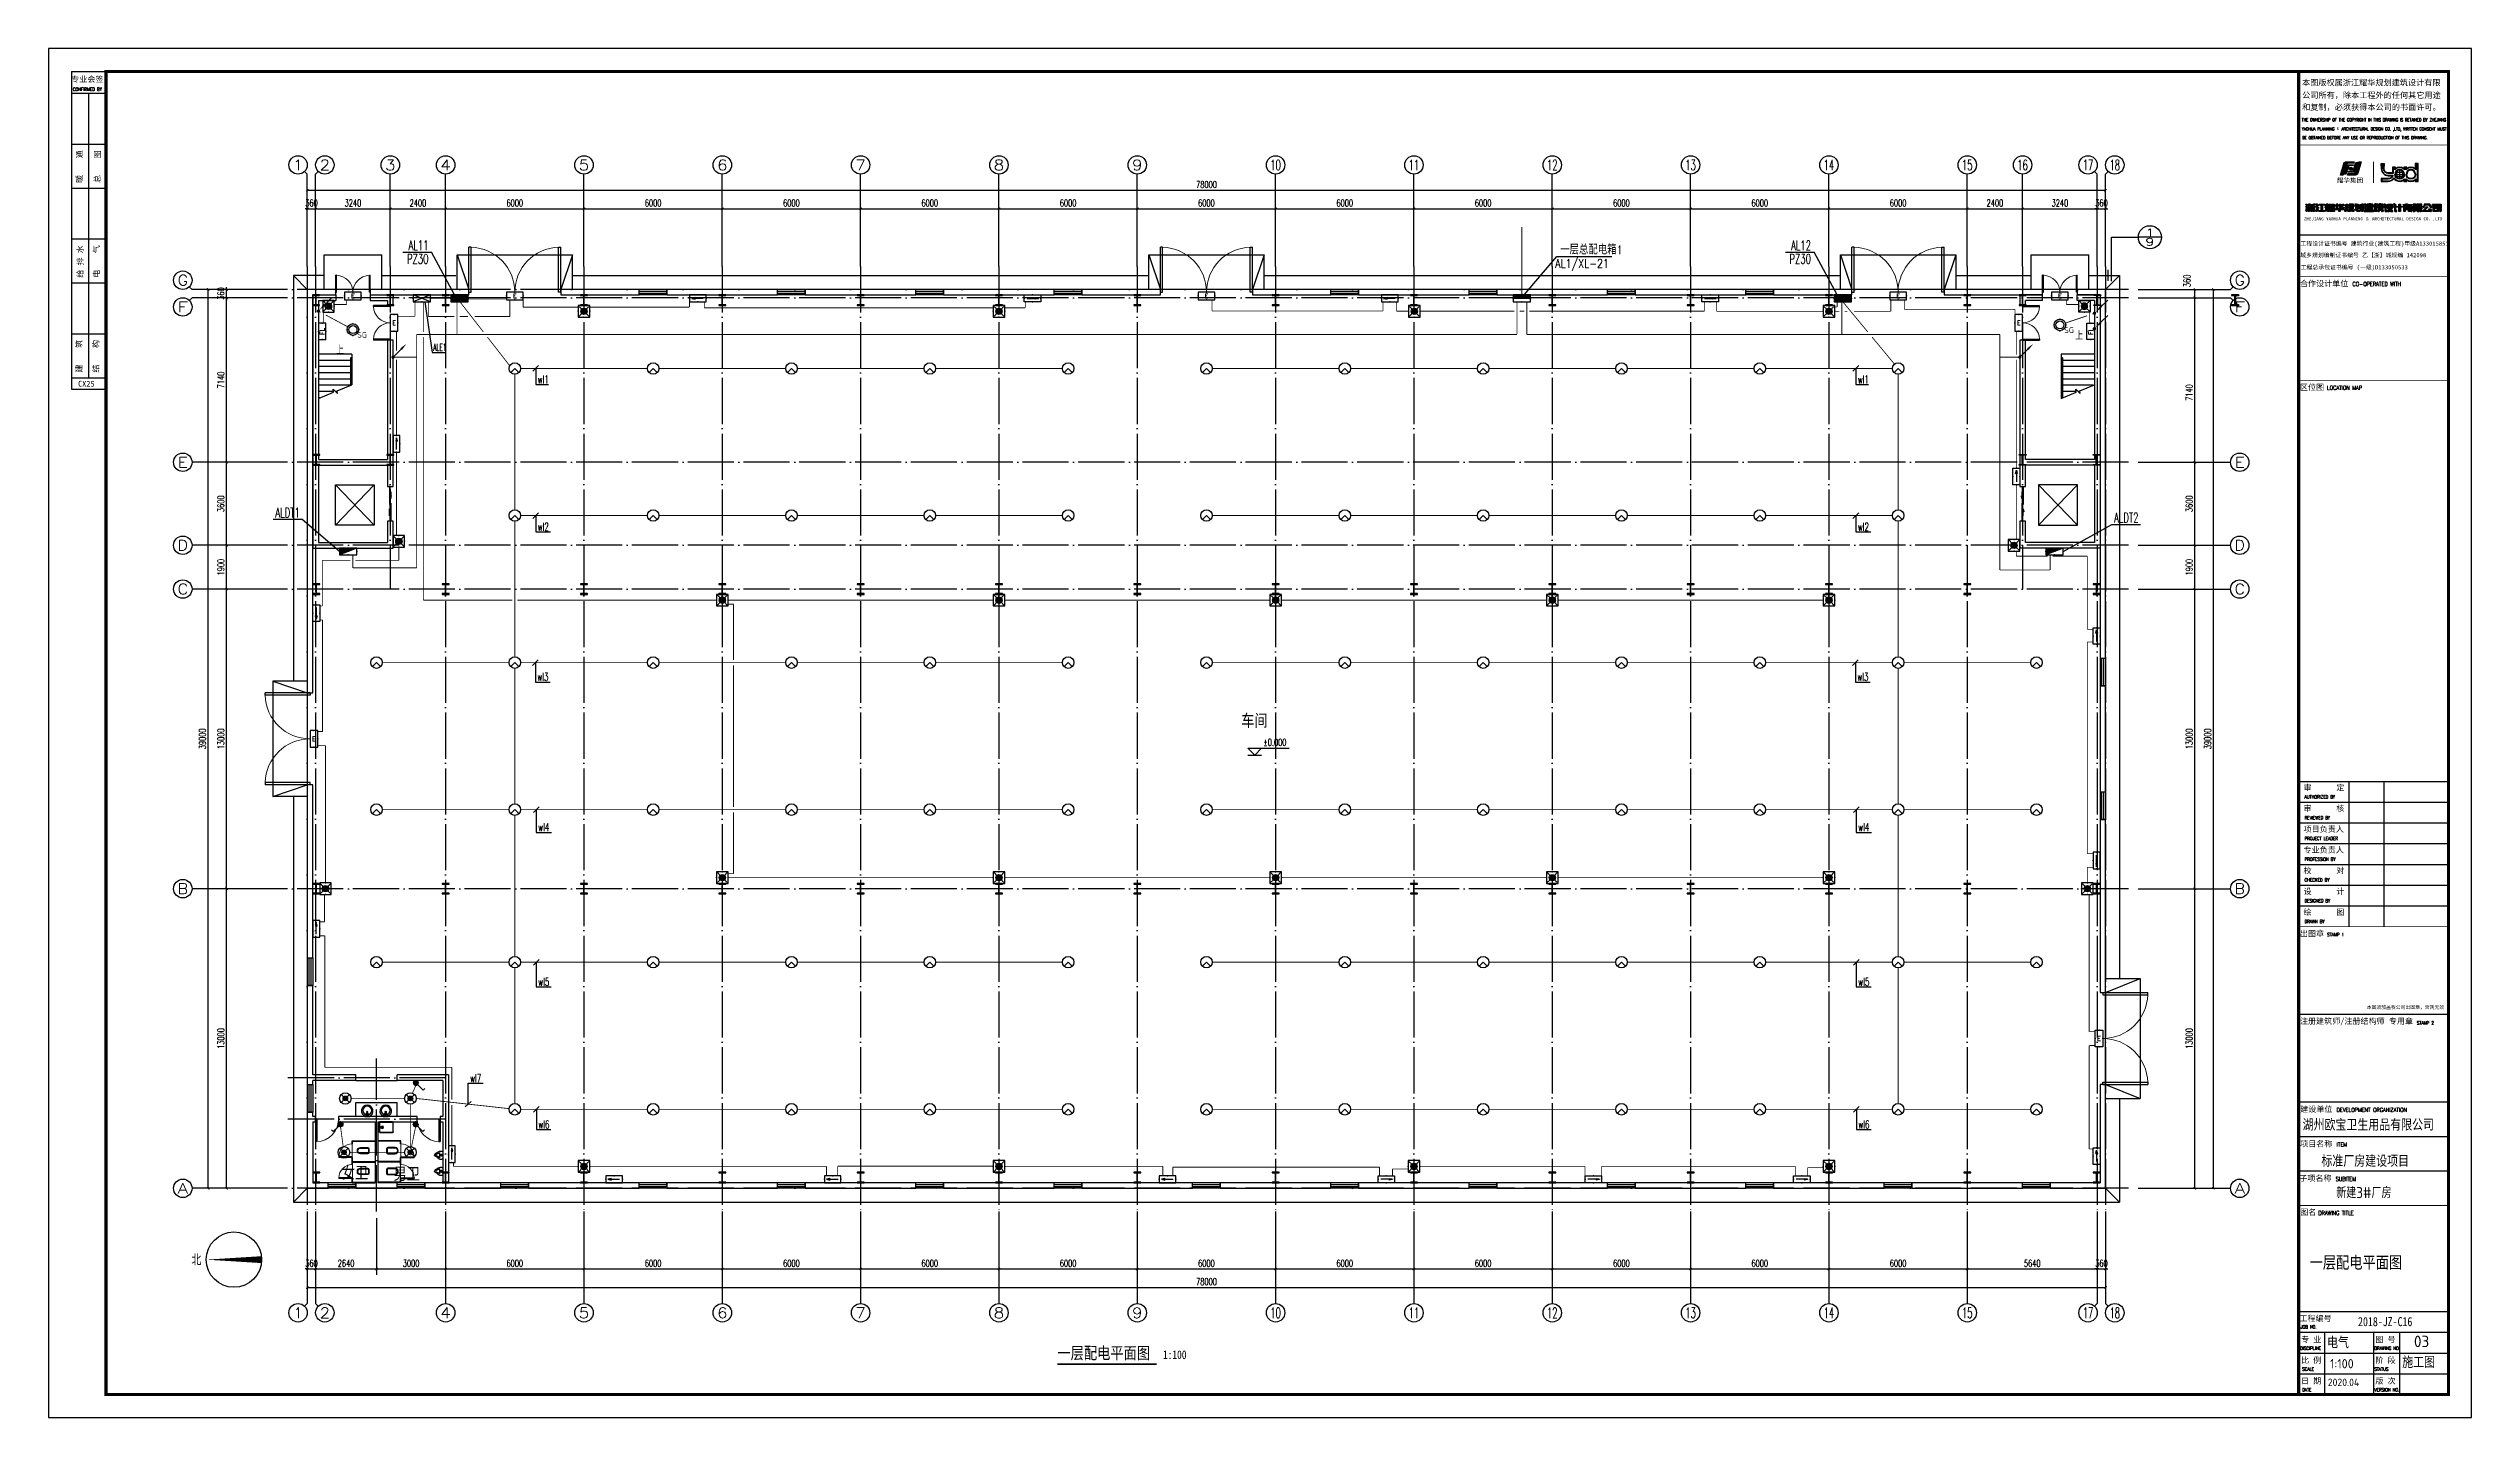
# Model space of a CAD drawing. Extents: x -55118 to 386282, y -631686 to -470886.
# Drawn here: x -34118 to 70982, y -631686 to -572286 of the extents above; entities that cross this region are included whole.
import ezdxf
from ezdxf.enums import TextEntityAlignment as Align

# ---------------------------------------------------------------- set-up
doc = ezdxf.new("R2010")
doc.units = 0
doc.header["$LTSCALE"] = 1000
doc.header["$MEASUREMENT"] = 0
doc.linetypes.add('DOTE', pattern=[2.42, 2, -0.2, 0.02, -0.2])
doc.layers.get('0').update_dxf_attribs({"linetype": 'CONTINUOUS'})
doc.layers.get('Defpoints').update_dxf_attribs({"linetype": 'CONTINUOUS'})
for name, color, linetype in [('3', 3, 'CONTINUOUS'), ('AXIS', 3, 'CONTINUOUS'), ('AXIS_TEXT', 7, 'CONTINUOUS'), ('DIM-照明', 3, 'CONTINUOUS'), ('DIM-箱柜', 7, 'CONTINUOUS'), ('DIM_ELEV', 3, 'CONTINUOUS'), ('DIM_IDEN', 3, 'CONTINUOUS'), ('DIM_SYMB', 3, 'CONTINUOUS'), ('DOTE', 253, 'DOTE'), ('EQUIP-照明', 3, 'CONTINUOUS'), ('EQUIP-箱柜', 3, 'CONTINUOUS'), ('LWIRE', 4, 'CONTINUOUS'), ('PUB_TEXT', 7, 'CONTINUOUS'), ('STAIR', 2, 'CONTINUOUS'), ('TEL_TEXT', 7, 'CONTINUOUS'), ('WALL', 6, 'CONTINUOUS'), ('WINDOW', 4, 'CONTINUOUS'), ('WIRE-照明', 4, 'CONTINUOUS'), ('勒脚', 50, 'CONTINUOUS'), ('台盆', 130, 'CONTINUOUS'), ('图层1', 53, 'CONTINUOUS'), ('图框', 4, 'CONTINUOUS'), ('家具', 35, 'CONTINUOUS'), ('栏板', 42, 'CONTINUOUS'), ('立面图', 40, 'CONTINUOUS'), ('立面白线', 31, 'CONTINUOUS')]:
    doc.layers.add(name, color=color, linetype=linetype)
doc.layers.add('填充剖面墙', color=6, linetype='CONTINUOUS', lineweight=30)
doc.layers.add('细线', color=8, linetype='CONTINUOUS', lineweight=9)
doc.styles.add('-黑体', font='simhei.ttf', dxfattribs={"width": 0.8})
doc.styles.add('_TCH_AXIS', font='COMPLEX', dxfattribs={"bigfont": 'GBCBIG'})
doc.styles.add('_TCH_DIM', font='SIMPLEX', dxfattribs={"bigfont": 'GBCBIG'})
doc.styles.add('_TCH_DIM_T3', font='SIMPLEX', dxfattribs={"width": 0.705882, "bigfont": 'GBCBIG'})
doc.styles.add('_TCH_LABEL', font='COMPLEX', dxfattribs={"bigfont": 'GBCBIG'})
doc.styles.add('_TEL_DIM', font='SIMPLEX', dxfattribs={"width": 0.8, "height": 3.5, "bigfont": 'HZTXT'})
doc.styles.add('COMPLEX', font='COMPLEX')
doc.styles.add('iIcon2', font='')
doc.styles.add('MIMI-TKWZ', font='romanc.shx', dxfattribs={"width": 0.75, "oblique": 15, "bigfont": 'bigfont.shx'})
doc.styles.get("Standard").update_dxf_attribs({"font": 'GBENOR', "bigfont": 'GBCBIG'})
doc.styles.add('STYLE1', font='tssdeng.shx', dxfattribs={"height": 8, "bigfont": 'tssdchn.shx'})
doc.styles.add('图框艺术体', font='simhei.ttf', dxfattribs={"width": 0.9})
doc.styles.add('宋体', font='', dxfattribs={"width": 0.8})
doc.styles.get('iIcon2').set_extended_font_data('SimSun')
doc.styles.get('宋体').set_extended_font_data('SimSun')
doc.dimstyles.new('_TCH_ARCH&&100', dxfattribs={"dimtxt": 297.5, "dimasz": 100, "dimexe": 250, "dimexo": 300, "dimgap": 100, "dimtad": 1, "dimdec": 0, "dimzin": 0, "dimdsep": 46, "dimtxsty": '_TCH_DIM_T3', "dimblk": 'ARCHTICK', "dimcen": 0.09, "dimclrt": 7, "dimazin": 2, "dimtfac": 1, "dimtdec": 0, "dimtix": 1, "dimtmove": 2, "dimatfit": 3, "dimfxl": 0, "dimtolj": 1, "dimtzin": 0, "dimarcsym": 0})

msp = doc.modelspace()

# ---------------------------------------------------------------- texts
at = {"layer": 'DIM-照明', "color": 7, "style": '_TEL_DIM', "width": 0.64}
for s, p in [('wl1', (-12893.7, -586818.9)), ('wl1', (44363.4, -586818.9)), ('wl2', (-12893.7, -593214.6)), ('wl2', (44363.4, -593214.6)), ('wl3', (-12910.6, -599723)), ('wl3', (44346.5, -599723)), ('wl4', (-12872.8, -606251.3)), ('wl4', (44384.2, -606251.3)), ('wl5', (-12872.8, -612954.6)), ('wl5', (44384.2, -612954.6)), ('wl7', (-15825.3, -617130.7)), ('wl6', (-12868.7, -619141.8)), ('wl6', (44388.4, -619141.8))]:
    msp.add_text(s, height=350, dxfattribs=at).set_placement(p)
at = {"layer": 'DIM-箱柜', "color": 7}
for s, height, style, width, p in [('AL11', 420, '_TEL_DIM', 0.64, (-18497.7, -581037.7)), ('一层总配电箱1', 378, '_TEL_DIM', 0.8, (31451.8, -581216.4)), ('AL12', 420, '_TEL_DIM', 0.64, (41467.5, -581037.7)), ('PZ30', 420, '_TEL_DIM', 0.64, (-18568, -581625.7)), ('AL1/XL-21', 378, '_TEL_DIM', 0.8, (31237.1, -581800.8)), ('PZ30', 420, '_TEL_DIM', 0.64, (41397.2, -581625.7)), ('ALE1', 297.5, '_TCH_DIM_T3', 0.49827, (-17429.5, -585405)), ('ALDT1', 420, '_TEL_DIM', 0.64, (-24276.6, -592630.9)), ('ALDT2', 420, '_TEL_DIM', 0.64, (55477.9, -592854.5))]:
    msp.add_text(s, height=height, dxfattribs=dict(at, style=style, width=width)).set_placement(p)
at = {"layer": 'DIM_ELEV', "color": 7, "style": '_TCH_DIM', "width": 0.705882}
msp.add_text('%%P0.000', height=297.5, dxfattribs=at).set_placement((18572.4, -602543.2))
at = {"layer": 'DIM_IDEN', "color": 7, "style": '_TCH_LABEL'}
for s, width, p, p2 in [('1', 2.916667, (56829, -580434.5), (57231.5, -580434.5)), ('9', 1.875, (56829, -580837), (57231.5, -580837))]:
    msp.add_text(s, height=322, dxfattribs=dict(at, width=width)).set_placement(p, p2, align=Align.FIT)
at = {"layer": 'DIM_SYMB', "color": 7, "style": '_TCH_DIM'}
for p in [(-21635.9, -585550.1), (53800.6, -584927.6)]:
    msp.add_text('上', height=337.6, dxfattribs=at).set_placement(p)
at = {"layer": 'PUB_TEXT', "style": 'STYLE1'}
for s, height, p in [('车间', 600, (17621.5, -601462.6)), ('湖州欧宝卫生用品有限公司', 500, (63655.1, -618987.7)), ('女卫', 600, (-21391, -621075.8)), ('男卫', 600, (-19146.2, -621124.8)), ('标准厂房建设项目', 500, (64470.3, -620558.7)), ('电气', 500, (64715.5, -628432.9)), ('03', 500, (68484.7, -628382.7)), ('1:100', 400, (64843.9, -629350)), ('施工图', 500, (67975.6, -629285.8)), ('2020.04', 320, (64747.3, -630158.5))]:
    msp.add_text(s, height=height, dxfattribs=at).set_placement(p, align=Align.MIDDLE_LEFT)
at = {"layer": 'PUB_TEXT', "style": '_TCH_DIM'}
msp.add_text('北', height=482.3, dxfattribs=at).set_placement((-27917.8, -625084.6))
at = {"layer": 'PUB_TEXT', "style": '-黑体', "width": 0.8}
for s, height, p in [('一层配电平面图', 525.74, (63958.7, -625218.5)), ('一层配电平面图', 525.74, (9647, -629146.6)), ('1:100', 375.53, (14223.2, -629146.6))]:
    msp.add_text(s, height=height, dxfattribs=at).set_placement(p)
at = {"layer": '图层1'}
msp.add_text('新建3#厂房', height=482.27, dxfattribs=at).set_placement((65115.8, -622168.8))
at = {"layer": '图框', "color": 4, "style": '宋体', "width": 0.8}
msp.add_text('2018-JZ-C16', height=393.722, dxfattribs=at).set_placement((66059.3, -627719.9))

# ---------------------------------------------------------------- blocks, each defined once
blk = doc.blocks.new('钢柱')
blk.add_hatch(color=256).paths.add_polyline_path([(4275, 9436), (4140, 9436), (4140, 9466), (4440, 9466), (4440, 9436), (4305, 9436), (4305, 9036), (4440, 9036), (4440, 9006), (4140, 9006), (4140, 9036), (4275, 9036)])
blk.add_lwpolyline([(4275, 9436), (4140, 9436), (4140, 9466), (4440, 9466), (4440, 9436), (4305, 9436), (4305, 9036), (4440, 9036), (4440, 9006), (4140, 9006), (4140, 9036), (4275, 9036), (4275, 9436), (4140, 9436)])
blk = doc.blocks.new('$equip$00001176')
for q in [(-0.35, -0.35), (0.35, -0.35)]:
    blk.add_line((0, 0), q)
blk.add_circle((0, 0), 0.5)
at = {"style": '_TCH_LABEL', "flags": 9}
blk.add_attdef('A', (0, 0), '', height=0.00002, dxfattribs=at)
blk = doc.blocks.new('*X20')
at = {"color": 0}
for p, q in [((-250, 33), (-83, 200)), ((-250, 68), (-118, 200)), ((-250, 104), (-154, 200)), ((-250, 139), (-189, 200)), ((-250, 174), (-224, 200)), ((-247, 0), (-47, 200)), ((-212, 0), (-12, 200)), ((-177, 0), (23, 200)), ((-141, 0), (59, 200)), ((-106, 0), (94, 200)), ((-71, 0), (129, 200)), ((-35, 0), (165, 200)), ((0, 0), (200, 200)), ((35, 0), (235, 200)), ((71, 0), (250, 179)), ((106, 0), (250, 144)), ((141, 0), (250, 109)), ((177, 0), (250, 73)), ((212, 0), (250, 38)), ((247, 0), (250, 3))]:
    blk.add_line(p, q, dxfattribs=at)
blk = doc.blocks.new('$equip$00001421')
for p, q in [((0.75, 0.6), (-0.75, 0.6)), ((-0.75, 0.6), (-0.75, 0)), ((-0.75, 0), (0.75, 0)), ((0.75, 0), (0.75, 0.6))]:
    blk.add_line(p, q)
at = {"const_width": 0.6}
blk.add_lwpolyline([(-0.75, 0.3), (0.75, 0.3)], dxfattribs=at)
for p in [(-0.75, 0.3), (0, 0.6), (0, 0), (0.75, 0.3)]:
    blk.add_point(p)
at = {"xscale": 0.00300000000061118, "yscale": 0.00300000000061118, "zscale": 0.00300000000061118}
blk.add_blockref('*X20', (0, 0), dxfattribs=at)
at = {"style": '_TCH_LABEL', "flags": 9}
blk.add_attdef('A', (0, 0), '', height=0.00002, dxfattribs=at)
blk = doc.blocks.new('$equip$00001149')
for p, q in [((-0.35, 0.35), (0.35, -0.35)), ((0.35, 0.35), (-0.35, -0.35))]:
    blk.add_line(p, q)
for radius in [0.5, 0.2]:
    blk.add_circle((0, 0), radius)
for points in [[(-0.17, 0.1), (0.17, 0.1), (-0.2, 0), (0.2, 0)], [(-0.17, -0.1), (0.17, -0.1), (-0.2, 0), (0.2, 0)], [(-0.1, 0.17), (0.1, 0.17), (-0.17, 0.1), (0.17, 0.1)], [(0, 0.2), (0, 0.2), (-0.1, 0.17), (0.1, 0.17)], [(-0.1, -0.17), (0.1, -0.17), (-0.17, -0.1), (0.17, -0.1)], [(0, -0.2), (0, -0.2), (-0.1, -0.17), (0.1, -0.17)]]:
    blk.add_solid(points)
at = {"flags": 9}
blk.add_attdef('A', (0, 0), '', height=0.00002, dxfattribs=at)
blk = doc.blocks.new('$equip$00001962')
for p, q in [((0.15, 0.36), (0.63, 0.83)), ((0.63, 0.83), (0.77, 0.69))]:
    blk.add_line(p, q)
blk.add_circle((0, 0.21), 0.208)
for p in [(-0.21, 0.21), (0, 0.42), (0, 0), (0.21, 0.21)]:
    blk.add_point(p)
for points in [[(-0.18, 0.31), (0.18, 0.31), (-0.21, 0.21), (0.21, 0.21)], [(-0.18, 0.1), (0.18, 0.1), (-0.21, 0.21), (0.21, 0.21)], [(-0.1, 0.39), (0.1, 0.39), (-0.18, 0.31), (0.18, 0.31)], [(-0.1, 0.03), (0.1, 0.03), (-0.18, 0.1), (0.18, 0.1)], [(0, 0.42), (0, 0.42), (-0.1, 0.39), (0.1, 0.39)], [(0, 0), (0, 0), (-0.1, 0.03), (0.1, 0.03)]]:
    blk.add_solid(points)
at = {"layer": 'TEL_TEXT', "style": '_TEL_DIM', "flags": 1}
blk.add_attdef('A', text='', height=0.00002, dxfattribs=at).set_placement((0, 0), align=Align.MIDDLE_CENTER)
blk = doc.blocks.new('$equip$00002604')
blk.add_hatch(color=256).paths.add_polyline_path([(0.27, 0.5, 1), (-0.27, 0.5, 1)])
for p, q in [((-0.43, 0.93), (-0.19, 0.69)), ((-0.43, 0.07), (-0.19, 0.31)), ((0.19, 0.69), (0.43, 0.93)), ((0.19, 0.31), (0.43, 0.07))]:
    blk.add_line(p, q)
at = {"const_width": 0.04}
blk.add_lwpolyline([(-0.5, 1), (-0.5, 0), (0.5, 0), (0.5, 1), (-0.5, 1), (-0.5, 0)], dxfattribs=at)
blk.add_lwpolyline([(-0.5, 1), (-0.5, 0), (0.5, 0), (0.5, 1)], close=True)
blk.add_circle((0, 0.5), 0.275)
for p in [(-0.5, 0.5), (0, 1), (0, 0), (0.5, 0.5)]:
    blk.add_point(p)
at = {"color": 7, "style": '_TEL_DIM', "flags": 1}
blk.add_attdef('A', text='', height=0.000025, dxfattribs=at).set_placement((0, 0), align=Align.MIDDLE_CENTER)
blk = doc.blocks.new('$equip$00002540')
blk.add_hatch(color=256).paths.add_polyline_path([(0.24, 0.37), (0.24, 0.23), (0.53, 0.3)])
for p, q in [((-0.72, 0.6), (-0.72, 0)), ((0.72, 0.6), (-0.72, 0.6)), ((-0.72, 0), (0.72, 0)), ((0.24, 0.37), (0.24, 0.23)), ((0.53, 0.3), (0.24, 0.37)), ((0.24, 0.23), (0.53, 0.3)), ((0.72, 0), (0.72, 0.6))]:
    blk.add_line(p, q)
at = {"color": 7}
blk.add_line((-0.48, 0.3), (0.48, 0.3), dxfattribs=at)
at = {"const_width": 0.04}
blk.add_lwpolyline([(-0.72, 0.6), (-0.72, 0), (0.72, 0), (0.72, 0.6), (-0.72, 0.6), (-0.72, 0)], dxfattribs=at)
for p in [(-0.72, 0.3), (0, 0.6), (0, 0), (0.72, 0.3)]:
    blk.add_point(p)
at = {"color": 7, "style": '_TEL_DIM', "flags": 1}
blk.add_attdef('A', text='', height=0.00002, dxfattribs=at).set_placement((0, 0), align=Align.MIDDLE_CENTER)
blk = doc.blocks.new('$equip$00002541')
blk.add_hatch(color=256).paths.add_polyline_path([(-0.24, 0.37), (-0.53, 0.3), (-0.24, 0.23)])
for p, q in [((-0.72, 0.6), (-0.72, 0)), ((0.72, 0.6), (-0.72, 0.6)), ((-0.72, 0), (0.72, 0)), ((-0.24, 0.37), (-0.53, 0.3)), ((-0.53, 0.3), (-0.24, 0.23)), ((-0.24, 0.37), (-0.24, 0.23)), ((0.72, 0), (0.72, 0.6))]:
    blk.add_line(p, q)
at = {"color": 7}
blk.add_line((-0.48, 0.3), (0.48, 0.3), dxfattribs=at)
at = {"const_width": 0.04}
blk.add_lwpolyline([(-0.72, 0.6), (-0.72, 0), (0.72, 0), (0.72, 0.6), (-0.72, 0.6), (-0.72, 0)], dxfattribs=at)
for p in [(-0.72, 0.3), (0, 0.6), (0, 0), (0.72, 0.3)]:
    blk.add_point(p)
at = {"color": 7, "style": '_TEL_DIM', "flags": 1}
blk.add_attdef('A', text='', height=0.00002, dxfattribs=at).set_placement((0, 0), align=Align.MIDDLE_CENTER)
blk = doc.blocks.new('$equip$00002534')
for p, q in [((-0.72, 0.66), (-0.72, 0)), ((0.72, 0.66), (-0.72, 0.66)), ((-0.72, 0), (0.72, 0)), ((0.72, 0), (0.72, 0.66))]:
    blk.add_line(p, q)
at = {"const_width": 0.04}
blk.add_lwpolyline([(-0.72, 0.66), (-0.72, 0), (0.72, 0), (0.72, 0.66), (-0.72, 0.66), (-0.72, 0)], dxfattribs=at)
for p in [(-0.72, 0.33), (0, 0.66), (0, 0), (0.72, 0.33)]:
    blk.add_point(p)
at = {"color": 7, "style": '_TEL_DIM'}
blk.add_attdef('$TEXT$', text='', height=0.4, dxfattribs=at).set_placement((0, 0.33), align=Align.MIDDLE_CENTER)
at = {"color": 7, "style": '_TEL_DIM', "flags": 1}
blk.add_attdef('A', text='', height=0.00002, dxfattribs=at).set_placement((0, 0), align=Align.MIDDLE_CENTER)
blk = doc.blocks.new('*X27')
at = {"color": 0}
for p, q in [((-250, 33), (-183, 100)), ((-250, 68), (-218, 100)), ((-247, 0), (-147, 100)), ((-212, 0), (-112, 100)), ((-177, 0), (-77, 100)), ((-141, 0), (-41, 100)), ((-106, 0), (-6, 100)), ((-71, 0), (29, 100)), ((-35, 0), (65, 100)), ((0, 0), (100, 100)), ((35, 0), (135, 100)), ((71, 0), (171, 100)), ((106, 0), (206, 100)), ((141, 0), (241, 100)), ((177, 0), (250, 73)), ((212, 0), (250, 38)), ((247, 0), (250, 3))]:
    blk.add_line(p, q, dxfattribs=at)
blk = doc.blocks.new('$equip$00001414')
for p, q in [((0.75, 0.6), (-0.75, 0.6)), ((-0.75, 0.6), (-0.75, 0)), ((-0.75, 0.3), (0.75, 0.3)), ((-0.75, 0), (0.75, 0)), ((0.75, 0), (0.75, 0.6))]:
    blk.add_line(p, q)
at = {"const_width": 0.3}
blk.add_lwpolyline([(-0.75, 0.15), (0.75, 0.15)], dxfattribs=at)
for p in [(-0.75, 0.3), (0, 0.6), (0, 0), (0.75, 0.3)]:
    blk.add_point(p)
at = {"xscale": 0.00300000000061118, "yscale": 0.00300000000061118, "zscale": 0.00300000000061118}
blk.add_blockref('*X27', (0, 0), dxfattribs=at)
at = {"style": '_TCH_LABEL', "flags": 9}
blk.add_attdef('A', (0, 0), '', height=0.00002, dxfattribs=at)
blk = doc.blocks.new('*X29')
at = {"color": 0}
for p, q in [((-247, 0), (-246, 2)), ((-212, 0), (-187, 25)), ((-177, 0), (-128, 49)), ((-141, 0), (-69, 72)), ((-106, 0), (-10, 96)), ((-71, 0), (49, 120)), ((-35, 0), (108, 143)), ((0, 0), (167, 167)), ((35, 0), (226, 190)), ((71, 0), (250, 179)), ((106, 0), (250, 144)), ((141, 0), (250, 109)), ((177, 0), (250, 73)), ((212, 0), (250, 38)), ((247, 0), (250, 3))]:
    blk.add_line(p, q, dxfattribs=at)
blk = doc.blocks.new('$equip$00001425')
for p, q in [((-0.75, 0), (0.75, 0.6)), ((0.75, 0.6), (-0.75, 0.6)), ((-0.75, 0.6), (-0.75, 0)), ((-0.75, 0), (0.75, 0)), ((0.75, 0), (0.75, 0.6))]:
    blk.add_line(p, q)
for p in [(-0.75, 0.3), (0, 0.6), (0, 0), (0.75, 0.3)]:
    blk.add_point(p)
blk.add_solid([(-0.75, 0), (0.75, 0), (0.75, 0.6)])
at = {"xscale": 0.00300000000061118, "yscale": 0.00300000000061118, "zscale": 0.00300000000061118}
blk.add_blockref('*X29', (0, 0), dxfattribs=at)
at = {"style": '_TCH_LABEL', "flags": 9}
blk.add_attdef('A', (0, 0), '', height=0.00002, dxfattribs=at)
blk = doc.blocks.new('$TelecSys$00000079')
for p, q in [((0.7, 0.7), (0, 0)), ((0.1, 0.1), (0.1, 0.1)), ((-0.1, -0.1), (-0.1, -0.1))]:
    blk.add_line(p, q)
at = {"const_width": 0.142}
blk.add_lwpolyline([(-0.07, 0, 1), (0.07, 0, 1)], format="xyb", close=True, dxfattribs=at)
blk.add_solid([(0.63, 0.77), (0.77, 0.63), (1.15, 1.15)])
at = {"width": 0.8, "flags": 9}
blk.add_attdef('A', (0, 0), '', height=0.00002, dxfattribs=at)
blk = doc.blocks.new('_ArchTick')
at = {"color": 0, "linetype": 'ByBlock', "const_width": 0.4}
blk.add_lwpolyline([(-0.5, -0.5), (0.5, 0.5)], dxfattribs=at)
blk = doc.blocks.new('*D132')
at = {"layer": 'AXIS', "color": 0, "lineweight": -2}
for p, q in [((-22890, -623040), (-22890, -625490)), ((-22530, -623040), (-22530, -625490)), ((-22890, -625240), (-22990, -625240)), ((-22890, -625240), (-22530, -625240)), ((-22530, -625240), (-22430, -625240))]:
    blk.add_line(p, q, dxfattribs=at)
at = {"layer": 'Defpoints', "color": 0}
for p in [(-22890, -622740), (-22530, -622740), (-22530, -625240)]:
    blk.add_point(p, dxfattribs=at)
at = {"layer": 'AXIS', "color": 0, "lineweight": -2, "xscale": 100, "yscale": 100, "zscale": 100}
blk.add_blockref('_ArchTick', (-22890, -625240), dxfattribs=at)
at = {"layer": 'AXIS', "color": 0, "lineweight": -2, "xscale": 100, "yscale": 100, "zscale": 100, "rotation": 180}
blk.add_blockref('_ArchTick', (-22530, -625240), dxfattribs=at)
at = {"layer": 'AXIS', "color": 7, "insert": (-22710, -624991), "char_height": 297.5, "attachment_point": 5, "style": '_TCH_DIM_T3'}
blk.add_mtext('\\A1;360', dxfattribs=at)
blk = doc.blocks.new('*D133')
at = {"layer": 'AXIS', "color": 0, "lineweight": -2}
for p, q in [((-22530, -623040), (-22530, -625490)), ((-19890, -623040), (-19890, -625490)), ((-22530, -625240), (-19890, -625240))]:
    blk.add_line(p, q, dxfattribs=at)
at = {"layer": 'Defpoints', "color": 0}
for p in [(-22530, -622740), (-19890, -622740), (-19890, -625240)]:
    blk.add_point(p, dxfattribs=at)
at = {"layer": 'AXIS', "color": 0, "lineweight": -2, "xscale": 100, "yscale": 100, "zscale": 100, "rotation": 180}
blk.add_blockref('_ArchTick', (-22530, -625240), dxfattribs=at)
at = {"layer": 'AXIS', "color": 0, "lineweight": -2, "xscale": 100, "yscale": 100, "zscale": 100}
blk.add_blockref('_ArchTick', (-19890, -625240), dxfattribs=at)
at = {"layer": 'AXIS', "color": 7, "insert": (-21210, -624991), "char_height": 297.5, "attachment_point": 5, "style": '_TCH_DIM_T3'}
blk.add_mtext('\\A1;2640', dxfattribs=at)
blk = doc.blocks.new('*D134')
at = {"layer": 'AXIS', "color": 0, "lineweight": -2}
for p, q in [((-19890, -623040), (-19890, -625490)), ((-16890, -623040), (-16890, -625490)), ((-19890, -625240), (-16890, -625240))]:
    blk.add_line(p, q, dxfattribs=at)
at = {"layer": 'Defpoints', "color": 0}
for p in [(-19890, -622740), (-16890, -622740), (-16890, -625240)]:
    blk.add_point(p, dxfattribs=at)
at = {"layer": 'AXIS', "color": 0, "lineweight": -2, "xscale": 100, "yscale": 100, "zscale": 100, "rotation": 180}
blk.add_blockref('_ArchTick', (-19890, -625240), dxfattribs=at)
at = {"layer": 'AXIS', "color": 0, "lineweight": -2, "xscale": 100, "yscale": 100, "zscale": 100}
blk.add_blockref('_ArchTick', (-16890, -625240), dxfattribs=at)
at = {"layer": 'AXIS', "color": 7, "insert": (-18390, -624991), "char_height": 297.5, "attachment_point": 5, "style": '_TCH_DIM_T3'}
blk.add_mtext('\\A1;3000', dxfattribs=at)
blk = doc.blocks.new('*D135')
at = {"layer": 'AXIS', "color": 0, "lineweight": -2}
for p, q in [((-16890, -623040), (-16890, -625490)), ((-10890, -623040), (-10890, -625490)), ((-16890, -625240), (-10890, -625240))]:
    blk.add_line(p, q, dxfattribs=at)
at = {"layer": 'Defpoints', "color": 0}
for p in [(-16890, -622740), (-10890, -622740), (-10890, -625240)]:
    blk.add_point(p, dxfattribs=at)
at = {"layer": 'AXIS', "color": 0, "lineweight": -2, "xscale": 100, "yscale": 100, "zscale": 100, "rotation": 180}
blk.add_blockref('_ArchTick', (-16890, -625240), dxfattribs=at)
at = {"layer": 'AXIS', "color": 0, "lineweight": -2, "xscale": 100, "yscale": 100, "zscale": 100}
blk.add_blockref('_ArchTick', (-10890, -625240), dxfattribs=at)
at = {"layer": 'AXIS', "color": 7, "insert": (-13890, -624991), "char_height": 297.5, "attachment_point": 5, "style": '_TCH_DIM_T3'}
blk.add_mtext('\\A1;6000', dxfattribs=at)
blk = doc.blocks.new('*D136')
at = {"layer": 'AXIS', "color": 0, "lineweight": -2}
for p, q in [((-10890, -623040), (-10890, -625490)), ((-4890, -623040), (-4890, -625490)), ((-10890, -625240), (-4890, -625240))]:
    blk.add_line(p, q, dxfattribs=at)
at = {"layer": 'Defpoints', "color": 0}
for p in [(-10890, -622740), (-4890, -622740), (-4890, -625240)]:
    blk.add_point(p, dxfattribs=at)
at = {"layer": 'AXIS', "color": 0, "lineweight": -2, "xscale": 100, "yscale": 100, "zscale": 100, "rotation": 180}
blk.add_blockref('_ArchTick', (-10890, -625240), dxfattribs=at)
at = {"layer": 'AXIS', "color": 0, "lineweight": -2, "xscale": 100, "yscale": 100, "zscale": 100}
blk.add_blockref('_ArchTick', (-4890, -625240), dxfattribs=at)
at = {"layer": 'AXIS', "color": 7, "insert": (-7890, -624991), "char_height": 297.5, "attachment_point": 5, "style": '_TCH_DIM_T3'}
blk.add_mtext('\\A1;6000', dxfattribs=at)
blk = doc.blocks.new('*D137')
at = {"layer": 'AXIS', "color": 0, "lineweight": -2}
for p, q in [((-4890, -623040), (-4890, -625490)), ((1110, -623040), (1110, -625490)), ((-4890, -625240), (1110, -625240))]:
    blk.add_line(p, q, dxfattribs=at)
at = {"layer": 'Defpoints', "color": 0}
for p in [(-4890, -622740), (1110, -622740), (1110, -625240)]:
    blk.add_point(p, dxfattribs=at)
at = {"layer": 'AXIS', "color": 0, "lineweight": -2, "xscale": 100, "yscale": 100, "zscale": 100, "rotation": 180}
blk.add_blockref('_ArchTick', (-4890, -625240), dxfattribs=at)
at = {"layer": 'AXIS', "color": 0, "lineweight": -2, "xscale": 100, "yscale": 100, "zscale": 100}
blk.add_blockref('_ArchTick', (1110, -625240), dxfattribs=at)
at = {"layer": 'AXIS', "color": 7, "insert": (-1890, -624991), "char_height": 297.5, "attachment_point": 5, "style": '_TCH_DIM_T3'}
blk.add_mtext('\\A1;6000', dxfattribs=at)
blk = doc.blocks.new('*D138')
at = {"layer": 'AXIS', "color": 0, "lineweight": -2}
for p, q in [((1110, -623040), (1110, -625490)), ((7110, -623040), (7110, -625490)), ((1110, -625240), (7110, -625240))]:
    blk.add_line(p, q, dxfattribs=at)
at = {"layer": 'Defpoints', "color": 0}
for p in [(1110, -622740), (7110, -622740), (7110, -625240)]:
    blk.add_point(p, dxfattribs=at)
at = {"layer": 'AXIS', "color": 0, "lineweight": -2, "xscale": 100, "yscale": 100, "zscale": 100, "rotation": 180}
blk.add_blockref('_ArchTick', (1110, -625240), dxfattribs=at)
at = {"layer": 'AXIS', "color": 0, "lineweight": -2, "xscale": 100, "yscale": 100, "zscale": 100}
blk.add_blockref('_ArchTick', (7110, -625240), dxfattribs=at)
at = {"layer": 'AXIS', "color": 7, "insert": (4110, -624991), "char_height": 297.5, "attachment_point": 5, "style": '_TCH_DIM_T3'}
blk.add_mtext('\\A1;6000', dxfattribs=at)
blk = doc.blocks.new('*D139')
at = {"layer": 'AXIS', "color": 0, "lineweight": -2}
for p, q in [((7110, -623040), (7110, -625490)), ((13110, -623040), (13110, -625490)), ((7110, -625240), (13110, -625240))]:
    blk.add_line(p, q, dxfattribs=at)
at = {"layer": 'Defpoints', "color": 0}
for p in [(7110, -622740), (13110, -622740), (13110, -625240)]:
    blk.add_point(p, dxfattribs=at)
at = {"layer": 'AXIS', "color": 0, "lineweight": -2, "xscale": 100, "yscale": 100, "zscale": 100, "rotation": 180}
blk.add_blockref('_ArchTick', (7110, -625240), dxfattribs=at)
at = {"layer": 'AXIS', "color": 0, "lineweight": -2, "xscale": 100, "yscale": 100, "zscale": 100}
blk.add_blockref('_ArchTick', (13110, -625240), dxfattribs=at)
at = {"layer": 'AXIS', "color": 7, "insert": (10110, -624991), "char_height": 297.5, "attachment_point": 5, "style": '_TCH_DIM_T3'}
blk.add_mtext('\\A1;6000', dxfattribs=at)
blk = doc.blocks.new('*D140')
at = {"layer": 'AXIS', "color": 0, "lineweight": -2}
for p, q in [((13110, -623040), (13110, -625490)), ((19110, -623040), (19110, -625490)), ((13110, -625240), (19110, -625240))]:
    blk.add_line(p, q, dxfattribs=at)
at = {"layer": 'Defpoints', "color": 0}
for p in [(13110, -622740), (19110, -622740), (19110, -625240)]:
    blk.add_point(p, dxfattribs=at)
at = {"layer": 'AXIS', "color": 0, "lineweight": -2, "xscale": 100, "yscale": 100, "zscale": 100, "rotation": 180}
blk.add_blockref('_ArchTick', (13110, -625240), dxfattribs=at)
at = {"layer": 'AXIS', "color": 0, "lineweight": -2, "xscale": 100, "yscale": 100, "zscale": 100}
blk.add_blockref('_ArchTick', (19110, -625240), dxfattribs=at)
at = {"layer": 'AXIS', "color": 7, "insert": (16110, -624991), "char_height": 297.5, "attachment_point": 5, "style": '_TCH_DIM_T3'}
blk.add_mtext('\\A1;6000', dxfattribs=at)
blk = doc.blocks.new('*D141')
at = {"layer": 'AXIS', "color": 0, "lineweight": -2}
for p, q in [((19110, -623040), (19110, -625490)), ((25110, -623040), (25110, -625490)), ((19110, -625240), (25110, -625240))]:
    blk.add_line(p, q, dxfattribs=at)
at = {"layer": 'Defpoints', "color": 0}
for p in [(19110, -622740), (25110, -622740), (25110, -625240)]:
    blk.add_point(p, dxfattribs=at)
at = {"layer": 'AXIS', "color": 0, "lineweight": -2, "xscale": 100, "yscale": 100, "zscale": 100, "rotation": 180}
blk.add_blockref('_ArchTick', (19110, -625240), dxfattribs=at)
at = {"layer": 'AXIS', "color": 0, "lineweight": -2, "xscale": 100, "yscale": 100, "zscale": 100}
blk.add_blockref('_ArchTick', (25110, -625240), dxfattribs=at)
at = {"layer": 'AXIS', "color": 7, "insert": (22110, -624991), "char_height": 297.5, "attachment_point": 5, "style": '_TCH_DIM_T3'}
blk.add_mtext('\\A1;6000', dxfattribs=at)
blk = doc.blocks.new('*D142')
at = {"layer": 'AXIS', "color": 0, "lineweight": -2}
for p, q in [((25110, -623040), (25110, -625490)), ((31110, -623040), (31110, -625490)), ((25110, -625240), (31110, -625240))]:
    blk.add_line(p, q, dxfattribs=at)
at = {"layer": 'Defpoints', "color": 0}
for p in [(25110, -622740), (31110, -622740), (31110, -625240)]:
    blk.add_point(p, dxfattribs=at)
at = {"layer": 'AXIS', "color": 0, "lineweight": -2, "xscale": 100, "yscale": 100, "zscale": 100, "rotation": 180}
blk.add_blockref('_ArchTick', (25110, -625240), dxfattribs=at)
at = {"layer": 'AXIS', "color": 0, "lineweight": -2, "xscale": 100, "yscale": 100, "zscale": 100}
blk.add_blockref('_ArchTick', (31110, -625240), dxfattribs=at)
at = {"layer": 'AXIS', "color": 7, "insert": (28110, -624991), "char_height": 297.5, "attachment_point": 5, "style": '_TCH_DIM_T3'}
blk.add_mtext('\\A1;6000', dxfattribs=at)
blk = doc.blocks.new('*D143')
at = {"layer": 'AXIS', "color": 0, "lineweight": -2}
for p, q in [((31110, -623040), (31110, -625490)), ((37110, -623040), (37110, -625490)), ((31110, -625240), (37110, -625240))]:
    blk.add_line(p, q, dxfattribs=at)
at = {"layer": 'Defpoints', "color": 0}
for p in [(31110, -622740), (37110, -622740), (37110, -625240)]:
    blk.add_point(p, dxfattribs=at)
at = {"layer": 'AXIS', "color": 0, "lineweight": -2, "xscale": 100, "yscale": 100, "zscale": 100, "rotation": 180}
blk.add_blockref('_ArchTick', (31110, -625240), dxfattribs=at)
at = {"layer": 'AXIS', "color": 0, "lineweight": -2, "xscale": 100, "yscale": 100, "zscale": 100}
blk.add_blockref('_ArchTick', (37110, -625240), dxfattribs=at)
at = {"layer": 'AXIS', "color": 7, "insert": (34110, -624991), "char_height": 297.5, "attachment_point": 5, "style": '_TCH_DIM_T3'}
blk.add_mtext('\\A1;6000', dxfattribs=at)
blk = doc.blocks.new('*D144')
at = {"layer": 'AXIS', "color": 0, "lineweight": -2}
for p, q in [((37110, -623040), (37110, -625490)), ((43110, -623040), (43110, -625490)), ((37110, -625240), (43110, -625240))]:
    blk.add_line(p, q, dxfattribs=at)
at = {"layer": 'Defpoints', "color": 0}
for p in [(37110, -622740), (43110, -622740), (43110, -625240)]:
    blk.add_point(p, dxfattribs=at)
at = {"layer": 'AXIS', "color": 0, "lineweight": -2, "xscale": 100, "yscale": 100, "zscale": 100, "rotation": 180}
blk.add_blockref('_ArchTick', (37110, -625240), dxfattribs=at)
at = {"layer": 'AXIS', "color": 0, "lineweight": -2, "xscale": 100, "yscale": 100, "zscale": 100}
blk.add_blockref('_ArchTick', (43110, -625240), dxfattribs=at)
at = {"layer": 'AXIS', "color": 7, "insert": (40110, -624991), "char_height": 297.5, "attachment_point": 5, "style": '_TCH_DIM_T3'}
blk.add_mtext('\\A1;6000', dxfattribs=at)
blk = doc.blocks.new('*D145')
at = {"layer": 'AXIS', "color": 0, "lineweight": -2}
for p, q in [((43110, -623040), (43110, -625490)), ((49110, -623040), (49110, -625490)), ((43110, -625240), (49110, -625240))]:
    blk.add_line(p, q, dxfattribs=at)
at = {"layer": 'Defpoints', "color": 0}
for p in [(43110, -622740), (49110, -622740), (49110, -625240)]:
    blk.add_point(p, dxfattribs=at)
at = {"layer": 'AXIS', "color": 0, "lineweight": -2, "xscale": 100, "yscale": 100, "zscale": 100, "rotation": 180}
blk.add_blockref('_ArchTick', (43110, -625240), dxfattribs=at)
at = {"layer": 'AXIS', "color": 0, "lineweight": -2, "xscale": 100, "yscale": 100, "zscale": 100}
blk.add_blockref('_ArchTick', (49110, -625240), dxfattribs=at)
at = {"layer": 'AXIS', "color": 7, "insert": (46110, -624991), "char_height": 297.5, "attachment_point": 5, "style": '_TCH_DIM_T3'}
blk.add_mtext('\\A1;6000', dxfattribs=at)
blk = doc.blocks.new('*D146')
at = {"layer": 'AXIS', "color": 0, "lineweight": -2}
for p, q in [((49110, -623040), (49110, -625490)), ((54750, -623040), (54750, -625490)), ((49110, -625240), (54750, -625240))]:
    blk.add_line(p, q, dxfattribs=at)
at = {"layer": 'Defpoints', "color": 0}
for p in [(49110, -622740), (54750, -622740), (54750, -625240)]:
    blk.add_point(p, dxfattribs=at)
at = {"layer": 'AXIS', "color": 0, "lineweight": -2, "xscale": 100, "yscale": 100, "zscale": 100, "rotation": 180}
blk.add_blockref('_ArchTick', (49110, -625240), dxfattribs=at)
at = {"layer": 'AXIS', "color": 0, "lineweight": -2, "xscale": 100, "yscale": 100, "zscale": 100}
blk.add_blockref('_ArchTick', (54750, -625240), dxfattribs=at)
at = {"layer": 'AXIS', "color": 7, "insert": (51930, -624991), "char_height": 297.5, "attachment_point": 5, "style": '_TCH_DIM_T3'}
blk.add_mtext('\\A1;5640', dxfattribs=at)
blk = doc.blocks.new('*D147')
at = {"layer": 'AXIS', "color": 0, "lineweight": -2}
for p, q in [((54750, -623040), (54750, -625490)), ((55110, -623040), (55110, -625490)), ((54750, -625240), (54650, -625240)), ((54750, -625240), (55110, -625240)), ((55110, -625240), (55210, -625240))]:
    blk.add_line(p, q, dxfattribs=at)
at = {"layer": 'Defpoints', "color": 0}
for p in [(54750, -622740), (55110, -622740), (55110, -625240)]:
    blk.add_point(p, dxfattribs=at)
at = {"layer": 'AXIS', "color": 0, "lineweight": -2, "xscale": 100, "yscale": 100, "zscale": 100}
blk.add_blockref('_ArchTick', (54750, -625240), dxfattribs=at)
at = {"layer": 'AXIS', "color": 0, "lineweight": -2, "xscale": 100, "yscale": 100, "zscale": 100, "rotation": 180}
blk.add_blockref('_ArchTick', (55110, -625240), dxfattribs=at)
at = {"layer": 'AXIS', "color": 7, "insert": (54930, -624991), "char_height": 297.5, "attachment_point": 5, "style": '_TCH_DIM_T3'}
blk.add_mtext('\\A1;360', dxfattribs=at)
blk = doc.blocks.new('*D148')
at = {"layer": 'AXIS', "color": 0, "lineweight": -2}
for p, q in [((-22890, -623040), (-22890, -626290)), ((55110, -623040), (55110, -626290)), ((-22890, -626040), (55110, -626040))]:
    blk.add_line(p, q, dxfattribs=at)
at = {"layer": 'Defpoints', "color": 0}
for p in [(-22890, -622740), (55110, -622740), (55110, -626040)]:
    blk.add_point(p, dxfattribs=at)
at = {"layer": 'AXIS', "color": 0, "lineweight": -2, "xscale": 100, "yscale": 100, "zscale": 100, "rotation": 180}
blk.add_blockref('_ArchTick', (-22890, -626040), dxfattribs=at)
at = {"layer": 'AXIS', "color": 0, "lineweight": -2, "xscale": 100, "yscale": 100, "zscale": 100}
blk.add_blockref('_ArchTick', (55110, -626040), dxfattribs=at)
at = {"layer": 'AXIS', "color": 7, "insert": (16110, -625791), "char_height": 297.5, "attachment_point": 5, "style": '_TCH_DIM_T3'}
blk.add_mtext('\\A1;78000', dxfattribs=at)
blk = doc.blocks.new('*D149')
at = {"layer": 'AXIS', "color": 0, "lineweight": -2}
for p, q in [((-22890, -581440), (-22890, -578990)), ((-22530, -581440), (-22530, -578990)), ((-22890, -579240), (-22990, -579240)), ((-22890, -579240), (-22530, -579240)), ((-22530, -579240), (-22430, -579240))]:
    blk.add_line(p, q, dxfattribs=at)
at = {"layer": 'Defpoints', "color": 0}
for p in [(-22530, -579240), (-22890, -581740), (-22530, -581740)]:
    blk.add_point(p, dxfattribs=at)
at = {"layer": 'AXIS', "color": 0, "lineweight": -2, "xscale": 100, "yscale": 100, "zscale": 100}
blk.add_blockref('_ArchTick', (-22890, -579240), dxfattribs=at)
at = {"layer": 'AXIS', "color": 0, "lineweight": -2, "xscale": 100, "yscale": 100, "zscale": 100, "rotation": 180}
blk.add_blockref('_ArchTick', (-22530, -579240), dxfattribs=at)
at = {"layer": 'AXIS', "color": 7, "insert": (-22710, -578991), "char_height": 297.5, "attachment_point": 5, "style": '_TCH_DIM_T3'}
blk.add_mtext('\\A1;360', dxfattribs=at)
blk = doc.blocks.new('*D150')
at = {"layer": 'AXIS', "color": 0, "lineweight": -2}
for p, q in [((-22530, -581440), (-22530, -578990)), ((-19290, -581440), (-19290, -578990)), ((-22530, -579240), (-19290, -579240))]:
    blk.add_line(p, q, dxfattribs=at)
at = {"layer": 'Defpoints', "color": 0}
for p in [(-19290, -579240), (-22530, -581740), (-19290, -581740)]:
    blk.add_point(p, dxfattribs=at)
at = {"layer": 'AXIS', "color": 0, "lineweight": -2, "xscale": 100, "yscale": 100, "zscale": 100, "rotation": 180}
blk.add_blockref('_ArchTick', (-22530, -579240), dxfattribs=at)
at = {"layer": 'AXIS', "color": 0, "lineweight": -2, "xscale": 100, "yscale": 100, "zscale": 100}
blk.add_blockref('_ArchTick', (-19290, -579240), dxfattribs=at)
at = {"layer": 'AXIS', "color": 7, "insert": (-20910, -578991), "char_height": 297.5, "attachment_point": 5, "style": '_TCH_DIM_T3'}
blk.add_mtext('\\A1;3240', dxfattribs=at)
blk = doc.blocks.new('*D151')
at = {"layer": 'AXIS', "color": 0, "lineweight": -2}
for p, q in [((-19290, -581440), (-19290, -578990)), ((-16890, -581440), (-16890, -578990)), ((-19290, -579240), (-16890, -579240))]:
    blk.add_line(p, q, dxfattribs=at)
at = {"layer": 'Defpoints', "color": 0}
for p in [(-16890, -579240), (-19290, -581740), (-16890, -581740)]:
    blk.add_point(p, dxfattribs=at)
at = {"layer": 'AXIS', "color": 0, "lineweight": -2, "xscale": 100, "yscale": 100, "zscale": 100, "rotation": 180}
blk.add_blockref('_ArchTick', (-19290, -579240), dxfattribs=at)
at = {"layer": 'AXIS', "color": 0, "lineweight": -2, "xscale": 100, "yscale": 100, "zscale": 100}
blk.add_blockref('_ArchTick', (-16890, -579240), dxfattribs=at)
at = {"layer": 'AXIS', "color": 7, "insert": (-18090, -578991), "char_height": 297.5, "attachment_point": 5, "style": '_TCH_DIM_T3'}
blk.add_mtext('\\A1;2400', dxfattribs=at)
blk = doc.blocks.new('*D152')
at = {"layer": 'AXIS', "color": 0, "lineweight": -2}
for p, q in [((-16890, -581440), (-16890, -578990)), ((-10890, -581440), (-10890, -578990)), ((-16890, -579240), (-10890, -579240))]:
    blk.add_line(p, q, dxfattribs=at)
at = {"layer": 'Defpoints', "color": 0}
for p in [(-10890, -579240), (-16890, -581740), (-10890, -581740)]:
    blk.add_point(p, dxfattribs=at)
at = {"layer": 'AXIS', "color": 0, "lineweight": -2, "xscale": 100, "yscale": 100, "zscale": 100, "rotation": 180}
blk.add_blockref('_ArchTick', (-16890, -579240), dxfattribs=at)
at = {"layer": 'AXIS', "color": 0, "lineweight": -2, "xscale": 100, "yscale": 100, "zscale": 100}
blk.add_blockref('_ArchTick', (-10890, -579240), dxfattribs=at)
at = {"layer": 'AXIS', "color": 7, "insert": (-13890, -578991), "char_height": 297.5, "attachment_point": 5, "style": '_TCH_DIM_T3'}
blk.add_mtext('\\A1;6000', dxfattribs=at)
blk = doc.blocks.new('*D153')
at = {"layer": 'AXIS', "color": 0, "lineweight": -2}
for p, q in [((-10890, -581440), (-10890, -578990)), ((-4890, -581440), (-4890, -578990)), ((-10890, -579240), (-4890, -579240))]:
    blk.add_line(p, q, dxfattribs=at)
at = {"layer": 'Defpoints', "color": 0}
for p in [(-4890, -579240), (-10890, -581740), (-4890, -581740)]:
    blk.add_point(p, dxfattribs=at)
at = {"layer": 'AXIS', "color": 0, "lineweight": -2, "xscale": 100, "yscale": 100, "zscale": 100, "rotation": 180}
blk.add_blockref('_ArchTick', (-10890, -579240), dxfattribs=at)
at = {"layer": 'AXIS', "color": 0, "lineweight": -2, "xscale": 100, "yscale": 100, "zscale": 100}
blk.add_blockref('_ArchTick', (-4890, -579240), dxfattribs=at)
at = {"layer": 'AXIS', "color": 7, "insert": (-7890, -578991), "char_height": 297.5, "attachment_point": 5, "style": '_TCH_DIM_T3'}
blk.add_mtext('\\A1;6000', dxfattribs=at)
blk = doc.blocks.new('*D154')
at = {"layer": 'AXIS', "color": 0, "lineweight": -2}
for p, q in [((-4890, -581440), (-4890, -578990)), ((1110, -581440), (1110, -578990)), ((-4890, -579240), (1110, -579240))]:
    blk.add_line(p, q, dxfattribs=at)
at = {"layer": 'Defpoints', "color": 0}
for p in [(1110, -579240), (-4890, -581740), (1110, -581740)]:
    blk.add_point(p, dxfattribs=at)
at = {"layer": 'AXIS', "color": 0, "lineweight": -2, "xscale": 100, "yscale": 100, "zscale": 100, "rotation": 180}
blk.add_blockref('_ArchTick', (-4890, -579240), dxfattribs=at)
at = {"layer": 'AXIS', "color": 0, "lineweight": -2, "xscale": 100, "yscale": 100, "zscale": 100}
blk.add_blockref('_ArchTick', (1110, -579240), dxfattribs=at)
at = {"layer": 'AXIS', "color": 7, "insert": (-1890, -578991), "char_height": 297.5, "attachment_point": 5, "style": '_TCH_DIM_T3'}
blk.add_mtext('\\A1;6000', dxfattribs=at)
blk = doc.blocks.new('*D155')
at = {"layer": 'AXIS', "color": 0, "lineweight": -2}
for p, q in [((1110, -581440), (1110, -578990)), ((7110, -581440), (7110, -578990)), ((1110, -579240), (7110, -579240))]:
    blk.add_line(p, q, dxfattribs=at)
at = {"layer": 'Defpoints', "color": 0}
for p in [(7110, -579240), (1110, -581740), (7110, -581740)]:
    blk.add_point(p, dxfattribs=at)
at = {"layer": 'AXIS', "color": 0, "lineweight": -2, "xscale": 100, "yscale": 100, "zscale": 100, "rotation": 180}
blk.add_blockref('_ArchTick', (1110, -579240), dxfattribs=at)
at = {"layer": 'AXIS', "color": 0, "lineweight": -2, "xscale": 100, "yscale": 100, "zscale": 100}
blk.add_blockref('_ArchTick', (7110, -579240), dxfattribs=at)
at = {"layer": 'AXIS', "color": 7, "insert": (4110, -578991), "char_height": 297.5, "attachment_point": 5, "style": '_TCH_DIM_T3'}
blk.add_mtext('\\A1;6000', dxfattribs=at)
blk = doc.blocks.new('*D156')
at = {"layer": 'AXIS', "color": 0, "lineweight": -2}
for p, q in [((7110, -581440), (7110, -578990)), ((13110, -581440), (13110, -578990)), ((7110, -579240), (13110, -579240))]:
    blk.add_line(p, q, dxfattribs=at)
at = {"layer": 'Defpoints', "color": 0}
for p in [(13110, -579240), (7110, -581740), (13110, -581740)]:
    blk.add_point(p, dxfattribs=at)
at = {"layer": 'AXIS', "color": 0, "lineweight": -2, "xscale": 100, "yscale": 100, "zscale": 100, "rotation": 180}
blk.add_blockref('_ArchTick', (7110, -579240), dxfattribs=at)
at = {"layer": 'AXIS', "color": 0, "lineweight": -2, "xscale": 100, "yscale": 100, "zscale": 100}
blk.add_blockref('_ArchTick', (13110, -579240), dxfattribs=at)
at = {"layer": 'AXIS', "color": 7, "insert": (10110, -578991), "char_height": 297.5, "attachment_point": 5, "style": '_TCH_DIM_T3'}
blk.add_mtext('\\A1;6000', dxfattribs=at)
blk = doc.blocks.new('*D157')
at = {"layer": 'AXIS', "color": 0, "lineweight": -2}
for p, q in [((13110, -581440), (13110, -578990)), ((19110, -581440), (19110, -578990)), ((13110, -579240), (19110, -579240))]:
    blk.add_line(p, q, dxfattribs=at)
at = {"layer": 'Defpoints', "color": 0}
for p in [(19110, -579240), (13110, -581740), (19110, -581740)]:
    blk.add_point(p, dxfattribs=at)
at = {"layer": 'AXIS', "color": 0, "lineweight": -2, "xscale": 100, "yscale": 100, "zscale": 100, "rotation": 180}
blk.add_blockref('_ArchTick', (13110, -579240), dxfattribs=at)
at = {"layer": 'AXIS', "color": 0, "lineweight": -2, "xscale": 100, "yscale": 100, "zscale": 100}
blk.add_blockref('_ArchTick', (19110, -579240), dxfattribs=at)
at = {"layer": 'AXIS', "color": 7, "insert": (16110, -578991), "char_height": 297.5, "attachment_point": 5, "style": '_TCH_DIM_T3'}
blk.add_mtext('\\A1;6000', dxfattribs=at)
blk = doc.blocks.new('*D158')
at = {"layer": 'AXIS', "color": 0, "lineweight": -2}
for p, q in [((19110, -581440), (19110, -578990)), ((25110, -581440), (25110, -578990)), ((19110, -579240), (25110, -579240))]:
    blk.add_line(p, q, dxfattribs=at)
at = {"layer": 'Defpoints', "color": 0}
for p in [(25110, -579240), (19110, -581740), (25110, -581740)]:
    blk.add_point(p, dxfattribs=at)
at = {"layer": 'AXIS', "color": 0, "lineweight": -2, "xscale": 100, "yscale": 100, "zscale": 100, "rotation": 180}
blk.add_blockref('_ArchTick', (19110, -579240), dxfattribs=at)
at = {"layer": 'AXIS', "color": 0, "lineweight": -2, "xscale": 100, "yscale": 100, "zscale": 100}
blk.add_blockref('_ArchTick', (25110, -579240), dxfattribs=at)
at = {"layer": 'AXIS', "color": 7, "insert": (22110, -578991), "char_height": 297.5, "attachment_point": 5, "style": '_TCH_DIM_T3'}
blk.add_mtext('\\A1;6000', dxfattribs=at)
blk = doc.blocks.new('*D159')
at = {"layer": 'AXIS', "color": 0, "lineweight": -2}
for p, q in [((25110, -581440), (25110, -578990)), ((31110, -581440), (31110, -578990)), ((25110, -579240), (31110, -579240))]:
    blk.add_line(p, q, dxfattribs=at)
at = {"layer": 'Defpoints', "color": 0}
for p in [(31110, -579240), (25110, -581740), (31110, -581740)]:
    blk.add_point(p, dxfattribs=at)
at = {"layer": 'AXIS', "color": 0, "lineweight": -2, "xscale": 100, "yscale": 100, "zscale": 100, "rotation": 180}
blk.add_blockref('_ArchTick', (25110, -579240), dxfattribs=at)
at = {"layer": 'AXIS', "color": 0, "lineweight": -2, "xscale": 100, "yscale": 100, "zscale": 100}
blk.add_blockref('_ArchTick', (31110, -579240), dxfattribs=at)
at = {"layer": 'AXIS', "color": 7, "insert": (28110, -578991), "char_height": 297.5, "attachment_point": 5, "style": '_TCH_DIM_T3'}
blk.add_mtext('\\A1;6000', dxfattribs=at)
blk = doc.blocks.new('*D160')
at = {"layer": 'AXIS', "color": 0, "lineweight": -2}
for p, q in [((31110, -581440), (31110, -578990)), ((37110, -581440), (37110, -578990)), ((31110, -579240), (37110, -579240))]:
    blk.add_line(p, q, dxfattribs=at)
at = {"layer": 'Defpoints', "color": 0}
for p in [(37110, -579240), (31110, -581740), (37110, -581740)]:
    blk.add_point(p, dxfattribs=at)
at = {"layer": 'AXIS', "color": 0, "lineweight": -2, "xscale": 100, "yscale": 100, "zscale": 100, "rotation": 180}
blk.add_blockref('_ArchTick', (31110, -579240), dxfattribs=at)
at = {"layer": 'AXIS', "color": 0, "lineweight": -2, "xscale": 100, "yscale": 100, "zscale": 100}
blk.add_blockref('_ArchTick', (37110, -579240), dxfattribs=at)
at = {"layer": 'AXIS', "color": 7, "insert": (34110, -578991), "char_height": 297.5, "attachment_point": 5, "style": '_TCH_DIM_T3'}
blk.add_mtext('\\A1;6000', dxfattribs=at)
blk = doc.blocks.new('*D161')
at = {"layer": 'AXIS', "color": 0, "lineweight": -2}
for p, q in [((37110, -581440), (37110, -578990)), ((43110, -581440), (43110, -578990)), ((37110, -579240), (43110, -579240))]:
    blk.add_line(p, q, dxfattribs=at)
at = {"layer": 'Defpoints', "color": 0}
for p in [(43110, -579240), (37110, -581740), (43110, -581740)]:
    blk.add_point(p, dxfattribs=at)
at = {"layer": 'AXIS', "color": 0, "lineweight": -2, "xscale": 100, "yscale": 100, "zscale": 100, "rotation": 180}
blk.add_blockref('_ArchTick', (37110, -579240), dxfattribs=at)
at = {"layer": 'AXIS', "color": 0, "lineweight": -2, "xscale": 100, "yscale": 100, "zscale": 100}
blk.add_blockref('_ArchTick', (43110, -579240), dxfattribs=at)
at = {"layer": 'AXIS', "color": 7, "insert": (40110, -578991), "char_height": 297.5, "attachment_point": 5, "style": '_TCH_DIM_T3'}
blk.add_mtext('\\A1;6000', dxfattribs=at)
blk = doc.blocks.new('*D162')
at = {"layer": 'AXIS', "color": 0, "lineweight": -2}
for p, q in [((43110, -581440), (43110, -578990)), ((49110, -581440), (49110, -578990)), ((43110, -579240), (49110, -579240))]:
    blk.add_line(p, q, dxfattribs=at)
at = {"layer": 'Defpoints', "color": 0}
for p in [(49110, -579240), (43110, -581740), (49110, -581740)]:
    blk.add_point(p, dxfattribs=at)
at = {"layer": 'AXIS', "color": 0, "lineweight": -2, "xscale": 100, "yscale": 100, "zscale": 100, "rotation": 180}
blk.add_blockref('_ArchTick', (43110, -579240), dxfattribs=at)
at = {"layer": 'AXIS', "color": 0, "lineweight": -2, "xscale": 100, "yscale": 100, "zscale": 100}
blk.add_blockref('_ArchTick', (49110, -579240), dxfattribs=at)
at = {"layer": 'AXIS', "color": 7, "insert": (46110, -578991), "char_height": 297.5, "attachment_point": 5, "style": '_TCH_DIM_T3'}
blk.add_mtext('\\A1;6000', dxfattribs=at)
blk = doc.blocks.new('*D163')
at = {"layer": 'AXIS', "color": 0, "lineweight": -2}
for p, q in [((49110, -581440), (49110, -578990)), ((51510, -581440), (51510, -578990)), ((49110, -579240), (51510, -579240))]:
    blk.add_line(p, q, dxfattribs=at)
at = {"layer": 'Defpoints', "color": 0}
for p in [(51510, -579240), (49110, -581740), (51510, -581740)]:
    blk.add_point(p, dxfattribs=at)
at = {"layer": 'AXIS', "color": 0, "lineweight": -2, "xscale": 100, "yscale": 100, "zscale": 100, "rotation": 180}
blk.add_blockref('_ArchTick', (49110, -579240), dxfattribs=at)
at = {"layer": 'AXIS', "color": 0, "lineweight": -2, "xscale": 100, "yscale": 100, "zscale": 100}
blk.add_blockref('_ArchTick', (51510, -579240), dxfattribs=at)
at = {"layer": 'AXIS', "color": 7, "insert": (50310, -578991), "char_height": 297.5, "attachment_point": 5, "style": '_TCH_DIM_T3'}
blk.add_mtext('\\A1;2400', dxfattribs=at)
blk = doc.blocks.new('*D164')
at = {"layer": 'AXIS', "color": 0, "lineweight": -2}
for p, q in [((51510, -581440), (51510, -578990)), ((54750, -581440), (54750, -578990)), ((51510, -579240), (54750, -579240))]:
    blk.add_line(p, q, dxfattribs=at)
at = {"layer": 'Defpoints', "color": 0}
for p in [(54750, -579240), (51510, -581740), (54750, -581740)]:
    blk.add_point(p, dxfattribs=at)
at = {"layer": 'AXIS', "color": 0, "lineweight": -2, "xscale": 100, "yscale": 100, "zscale": 100, "rotation": 180}
blk.add_blockref('_ArchTick', (51510, -579240), dxfattribs=at)
at = {"layer": 'AXIS', "color": 0, "lineweight": -2, "xscale": 100, "yscale": 100, "zscale": 100}
blk.add_blockref('_ArchTick', (54750, -579240), dxfattribs=at)
at = {"layer": 'AXIS', "color": 7, "insert": (53130, -578991), "char_height": 297.5, "attachment_point": 5, "style": '_TCH_DIM_T3'}
blk.add_mtext('\\A1;3240', dxfattribs=at)
blk = doc.blocks.new('*D165')
at = {"layer": 'AXIS', "color": 0, "lineweight": -2}
for p, q in [((54750, -581440), (54750, -578990)), ((55110, -581440), (55110, -578990)), ((54750, -579240), (54650, -579240)), ((54750, -579240), (55110, -579240)), ((55110, -579240), (55210, -579240))]:
    blk.add_line(p, q, dxfattribs=at)
at = {"layer": 'Defpoints', "color": 0}
for p in [(55110, -579240), (54750, -581740), (55110, -581740)]:
    blk.add_point(p, dxfattribs=at)
at = {"layer": 'AXIS', "color": 0, "lineweight": -2, "xscale": 100, "yscale": 100, "zscale": 100}
blk.add_blockref('_ArchTick', (54750, -579240), dxfattribs=at)
at = {"layer": 'AXIS', "color": 0, "lineweight": -2, "xscale": 100, "yscale": 100, "zscale": 100, "rotation": 180}
blk.add_blockref('_ArchTick', (55110, -579240), dxfattribs=at)
at = {"layer": 'AXIS', "color": 7, "insert": (54930, -578991), "char_height": 297.5, "attachment_point": 5, "style": '_TCH_DIM_T3'}
blk.add_mtext('\\A1;360', dxfattribs=at)
blk = doc.blocks.new('*D166')
at = {"layer": 'AXIS', "color": 0, "lineweight": -2}
for p, q in [((-22890, -581440), (-22890, -578190)), ((-22890, -578440), (55110, -578440)), ((55110, -581440), (55110, -578190))]:
    blk.add_line(p, q, dxfattribs=at)
at = {"layer": 'Defpoints', "color": 0}
for p in [(55110, -578440), (-22890, -581740), (55110, -581740)]:
    blk.add_point(p, dxfattribs=at)
at = {"layer": 'AXIS', "color": 0, "lineweight": -2, "xscale": 100, "yscale": 100, "zscale": 100, "rotation": 180}
blk.add_blockref('_ArchTick', (-22890, -578440), dxfattribs=at)
at = {"layer": 'AXIS', "color": 0, "lineweight": -2, "xscale": 100, "yscale": 100, "zscale": 100}
blk.add_blockref('_ArchTick', (55110, -578440), dxfattribs=at)
at = {"layer": 'AXIS', "color": 7, "insert": (16110, -578191), "char_height": 297.5, "attachment_point": 5, "style": '_TCH_DIM_T3'}
blk.add_mtext('\\A1;78000', dxfattribs=at)
blk = doc.blocks.new('*D263')
at = {"layer": 'AXIS', "color": 0, "lineweight": -2}
for p, q in [((-24190, -608740), (-26640, -608740)), ((-26390, -621740), (-26390, -608740)), ((-24190, -621740), (-26640, -621740))]:
    blk.add_line(p, q, dxfattribs=at)
at = {"layer": 'Defpoints', "color": 0}
for p in [(-26390, -608740), (-23890, -608740), (-23890, -621740)]:
    blk.add_point(p, dxfattribs=at)
at = {"layer": 'AXIS', "color": 0, "lineweight": -2, "xscale": 100, "yscale": 100, "zscale": 100}
for p, rotation in [((-26390, -608740), 90), ((-26390, -621740), 270)]:
    blk.add_blockref('_ArchTick', p, dxfattribs=dict(at, rotation=rotation))
at = {"layer": 'AXIS', "color": 7, "insert": (-26639, -615240), "char_height": 297.5, "attachment_point": 5, "rotation": 90, "style": '_TCH_DIM_T3'}
blk.add_mtext('\\A1;13000', dxfattribs=at)
blk = doc.blocks.new('*D264')
at = {"layer": 'AXIS', "color": 0, "lineweight": -2}
for p, q in [((-24190, -595740), (-26640, -595740)), ((-26390, -608740), (-26390, -595740)), ((-24190, -608740), (-26640, -608740))]:
    blk.add_line(p, q, dxfattribs=at)
at = {"layer": 'Defpoints', "color": 0}
for p in [(-26390, -595740), (-23890, -595740), (-23890, -608740)]:
    blk.add_point(p, dxfattribs=at)
at = {"layer": 'AXIS', "color": 0, "lineweight": -2, "xscale": 100, "yscale": 100, "zscale": 100}
for p, rotation in [((-26390, -595740), 90), ((-26390, -608740), 270)]:
    blk.add_blockref('_ArchTick', p, dxfattribs=dict(at, rotation=rotation))
at = {"layer": 'AXIS', "color": 7, "insert": (-26639, -602240), "char_height": 297.5, "attachment_point": 5, "rotation": 90, "style": '_TCH_DIM_T3'}
blk.add_mtext('\\A1;13000', dxfattribs=at)
blk = doc.blocks.new('*D265')
at = {"layer": 'AXIS', "color": 0, "lineweight": -2}
for p, q in [((-24190, -593840), (-26640, -593840)), ((-26390, -595740), (-26390, -593840)), ((-24190, -595740), (-26640, -595740))]:
    blk.add_line(p, q, dxfattribs=at)
at = {"layer": 'Defpoints', "color": 0}
for p in [(-26390, -593840), (-23890, -593840), (-23890, -595740)]:
    blk.add_point(p, dxfattribs=at)
at = {"layer": 'AXIS', "color": 0, "lineweight": -2, "xscale": 100, "yscale": 100, "zscale": 100}
for p, rotation in [((-26390, -593840), 90), ((-26390, -595740), 270)]:
    blk.add_blockref('_ArchTick', p, dxfattribs=dict(at, rotation=rotation))
at = {"layer": 'AXIS', "color": 7, "insert": (-26639, -594790), "char_height": 297.5, "attachment_point": 5, "rotation": 90, "style": '_TCH_DIM_T3'}
blk.add_mtext('\\A1;1900', dxfattribs=at)
blk = doc.blocks.new('*D266')
at = {"layer": 'AXIS', "color": 0, "lineweight": -2}
for p, q in [((-24190, -590240), (-26640, -590240)), ((-26390, -593840), (-26390, -590240)), ((-24190, -593840), (-26640, -593840))]:
    blk.add_line(p, q, dxfattribs=at)
at = {"layer": 'Defpoints', "color": 0}
for p in [(-26390, -590240), (-23890, -590240), (-23890, -593840)]:
    blk.add_point(p, dxfattribs=at)
at = {"layer": 'AXIS', "color": 0, "lineweight": -2, "xscale": 100, "yscale": 100, "zscale": 100}
for p, rotation in [((-26390, -590240), 90), ((-26390, -593840), 270)]:
    blk.add_blockref('_ArchTick', p, dxfattribs=dict(at, rotation=rotation))
at = {"layer": 'AXIS', "color": 7, "insert": (-26639, -592040), "char_height": 297.5, "attachment_point": 5, "rotation": 90, "style": '_TCH_DIM_T3'}
blk.add_mtext('\\A1;3600', dxfattribs=at)
blk = doc.blocks.new('*D267')
at = {"layer": 'AXIS', "color": 0, "lineweight": -2}
for p, q in [((-24190, -583100), (-26640, -583100)), ((-26390, -590240), (-26390, -583100)), ((-24190, -590240), (-26640, -590240))]:
    blk.add_line(p, q, dxfattribs=at)
at = {"layer": 'Defpoints', "color": 0}
for p in [(-26390, -583100), (-23890, -583100), (-23890, -590240)]:
    blk.add_point(p, dxfattribs=at)
at = {"layer": 'AXIS', "color": 0, "lineweight": -2, "xscale": 100, "yscale": 100, "zscale": 100}
for p, rotation in [((-26390, -583100), 90), ((-26390, -590240), 270)]:
    blk.add_blockref('_ArchTick', p, dxfattribs=dict(at, rotation=rotation))
at = {"layer": 'AXIS', "color": 7, "insert": (-26639, -586670), "char_height": 297.5, "attachment_point": 5, "rotation": 90, "style": '_TCH_DIM_T3'}
blk.add_mtext('\\A1;7140', dxfattribs=at)
blk = doc.blocks.new('*D268')
at = {"layer": 'AXIS', "color": 0, "lineweight": -2}
for p, q in [((-24190, -582740), (-26640, -582740)), ((-24190, -583100), (-26640, -583100)), ((-26390, -582740), (-26390, -582640)), ((-26390, -583100), (-26390, -582740)), ((-26390, -583100), (-26390, -583200))]:
    blk.add_line(p, q, dxfattribs=at)
at = {"layer": 'Defpoints', "color": 0}
for p in [(-26390, -582740), (-23890, -582740), (-23890, -583100)]:
    blk.add_point(p, dxfattribs=at)
at = {"layer": 'AXIS', "color": 0, "lineweight": -2, "xscale": 100, "yscale": 100, "zscale": 100}
for p, rotation in [((-26390, -582740), 270), ((-26390, -583100), 90)]:
    blk.add_blockref('_ArchTick', p, dxfattribs=dict(at, rotation=rotation))
at = {"layer": 'AXIS', "color": 7, "insert": (-26639, -582920), "char_height": 297.5, "attachment_point": 5, "rotation": 90, "style": '_TCH_DIM_T3'}
blk.add_mtext('\\A1;360', dxfattribs=at)
blk = doc.blocks.new('*D269')
at = {"layer": 'AXIS', "color": 0, "lineweight": -2}
for p, q in [((-24190, -582740), (-27440, -582740)), ((-27190, -621740), (-27190, -582740)), ((-24190, -621740), (-27440, -621740))]:
    blk.add_line(p, q, dxfattribs=at)
at = {"layer": 'Defpoints', "color": 0}
for p in [(-27190, -582740), (-23890, -582740), (-23890, -621740)]:
    blk.add_point(p, dxfattribs=at)
at = {"layer": 'AXIS', "color": 0, "lineweight": -2, "xscale": 100, "yscale": 100, "zscale": 100}
for p, rotation in [((-27190, -582740), 90), ((-27190, -621740), 270)]:
    blk.add_blockref('_ArchTick', p, dxfattribs=dict(at, rotation=rotation))
at = {"layer": 'AXIS', "color": 7, "insert": (-27439, -602240), "char_height": 297.5, "attachment_point": 5, "rotation": 90, "style": '_TCH_DIM_T3'}
blk.add_mtext('\\A1;39000', dxfattribs=at)
blk = doc.blocks.new('*D270')
at = {"layer": 'AXIS', "color": 0, "lineweight": -2}
for p, q in [((56784, -608740), (59234, -608740)), ((58984, -621740), (58984, -608740)), ((56784, -621740), (59234, -621740))]:
    blk.add_line(p, q, dxfattribs=at)
at = {"layer": 'Defpoints', "color": 0}
for p in [(56484, -608740), (58984, -608740), (56484, -621740)]:
    blk.add_point(p, dxfattribs=at)
at = {"layer": 'AXIS', "color": 0, "lineweight": -2, "xscale": 100, "yscale": 100, "zscale": 100}
for p, rotation in [((58984, -608740), 90), ((58984, -621740), 270)]:
    blk.add_blockref('_ArchTick', p, dxfattribs=dict(at, rotation=rotation))
at = {"layer": 'AXIS', "color": 7, "insert": (58735, -615240), "char_height": 297.5, "attachment_point": 5, "rotation": 90, "style": '_TCH_DIM_T3'}
blk.add_mtext('\\A1;13000', dxfattribs=at)
blk = doc.blocks.new('*D271')
at = {"layer": 'AXIS', "color": 0, "lineweight": -2}
for p, q in [((56784, -595740), (59234, -595740)), ((58984, -608740), (58984, -595740)), ((56784, -608740), (59234, -608740))]:
    blk.add_line(p, q, dxfattribs=at)
at = {"layer": 'Defpoints', "color": 0}
for p in [(56484, -595740), (58984, -595740), (56484, -608740)]:
    blk.add_point(p, dxfattribs=at)
at = {"layer": 'AXIS', "color": 0, "lineweight": -2, "xscale": 100, "yscale": 100, "zscale": 100}
for p, rotation in [((58984, -595740), 90), ((58984, -608740), 270)]:
    blk.add_blockref('_ArchTick', p, dxfattribs=dict(at, rotation=rotation))
at = {"layer": 'AXIS', "color": 7, "insert": (58735, -602240), "char_height": 297.5, "attachment_point": 5, "rotation": 90, "style": '_TCH_DIM_T3'}
blk.add_mtext('\\A1;13000', dxfattribs=at)
blk = doc.blocks.new('*D272')
at = {"layer": 'AXIS', "color": 0, "lineweight": -2}
for p, q in [((56784, -593840), (59234, -593840)), ((58984, -595740), (58984, -593840)), ((56784, -595740), (59234, -595740))]:
    blk.add_line(p, q, dxfattribs=at)
at = {"layer": 'Defpoints', "color": 0}
for p in [(56484, -593840), (58984, -593840), (56484, -595740)]:
    blk.add_point(p, dxfattribs=at)
at = {"layer": 'AXIS', "color": 0, "lineweight": -2, "xscale": 100, "yscale": 100, "zscale": 100}
for p, rotation in [((58984, -593840), 90), ((58984, -595740), 270)]:
    blk.add_blockref('_ArchTick', p, dxfattribs=dict(at, rotation=rotation))
at = {"layer": 'AXIS', "color": 7, "insert": (58735, -594790), "char_height": 297.5, "attachment_point": 5, "rotation": 90, "style": '_TCH_DIM_T3'}
blk.add_mtext('\\A1;1900', dxfattribs=at)
blk = doc.blocks.new('*D273')
at = {"layer": 'AXIS', "color": 0, "lineweight": -2}
for p, q in [((56784, -590240), (59234, -590240)), ((58984, -593840), (58984, -590240)), ((56784, -593840), (59234, -593840))]:
    blk.add_line(p, q, dxfattribs=at)
at = {"layer": 'Defpoints', "color": 0}
for p in [(56484, -590240), (58984, -590240), (56484, -593840)]:
    blk.add_point(p, dxfattribs=at)
at = {"layer": 'AXIS', "color": 0, "lineweight": -2, "xscale": 100, "yscale": 100, "zscale": 100}
for p, rotation in [((58984, -590240), 90), ((58984, -593840), 270)]:
    blk.add_blockref('_ArchTick', p, dxfattribs=dict(at, rotation=rotation))
at = {"layer": 'AXIS', "color": 7, "insert": (58735, -592040), "char_height": 297.5, "attachment_point": 5, "rotation": 90, "style": '_TCH_DIM_T3'}
blk.add_mtext('\\A1;3600', dxfattribs=at)
blk = doc.blocks.new('*D274')
at = {"layer": 'AXIS', "color": 0, "lineweight": -2}
for p, q in [((56784, -583100), (59234, -583100)), ((58984, -590240), (58984, -583100)), ((56784, -590240), (59234, -590240))]:
    blk.add_line(p, q, dxfattribs=at)
at = {"layer": 'Defpoints', "color": 0}
for p in [(56484, -583100), (58984, -583100), (56484, -590240)]:
    blk.add_point(p, dxfattribs=at)
at = {"layer": 'AXIS', "color": 0, "lineweight": -2, "xscale": 100, "yscale": 100, "zscale": 100}
for p, rotation in [((58984, -583100), 90), ((58984, -590240), 270)]:
    blk.add_blockref('_ArchTick', p, dxfattribs=dict(at, rotation=rotation))
at = {"layer": 'AXIS', "color": 7, "insert": (58735, -587214), "char_height": 297.5, "attachment_point": 5, "rotation": 90, "style": '_TCH_DIM_T3'}
blk.add_mtext('\\A1;7140', dxfattribs=at)
blk = doc.blocks.new('*D275')
at = {"layer": 'AXIS', "color": 0, "lineweight": -2}
for p, q in [((56784, -582740), (59234, -582740)), ((56784, -583100), (59234, -583100)), ((58984, -583100), (58984, -582740))]:
    blk.add_line(p, q, dxfattribs=at)
at = {"layer": 'Defpoints', "color": 0}
for p in [(56484, -582740), (56484, -583100), (58984, -582740)]:
    blk.add_point(p, dxfattribs=at)
at = {"layer": 'AXIS', "color": 0, "lineweight": -2, "xscale": 100, "yscale": 100, "zscale": 100}
for p, rotation in [((58984, -582740), 90), ((58984, -583100), 270)]:
    blk.add_blockref('_ArchTick', p, dxfattribs=dict(at, rotation=rotation))
at = {"layer": 'AXIS', "color": 7, "insert": (58639, -582370), "char_height": 297.5, "attachment_point": 5, "rotation": 90, "style": '_TCH_DIM_T3'}
blk.add_mtext('\\A1;360', dxfattribs=at)
blk = doc.blocks.new('*D276')
at = {"layer": 'AXIS', "color": 0, "lineweight": -2}
for p, q in [((56784, -582740), (60034, -582740)), ((59784, -621740), (59784, -582740)), ((56784, -621740), (60034, -621740))]:
    blk.add_line(p, q, dxfattribs=at)
at = {"layer": 'Defpoints', "color": 0}
for p in [(56484, -582740), (59784, -582740), (56484, -621740)]:
    blk.add_point(p, dxfattribs=at)
at = {"layer": 'AXIS', "color": 0, "lineweight": -2, "xscale": 100, "yscale": 100, "zscale": 100}
for p, rotation in [((59784, -582740), 90), ((59784, -621740), 270)]:
    blk.add_blockref('_ArchTick', p, dxfattribs=dict(at, rotation=rotation))
at = {"layer": 'AXIS', "color": 7, "insert": (59535, -602240), "char_height": 297.5, "attachment_point": 5, "rotation": 90, "style": '_TCH_DIM_T3'}
blk.add_mtext('\\A1;39000', dxfattribs=at)
blk = doc.blocks.new('$TCHSYS$WIN2D')
for p, q in [((-0.5, 0.5), (0.5, 0.5)), ((-0.5, 0.5), (-0.5, -0.5)), ((0.5, 0.167), (-0.5, 0.167)), ((0.5, 0.5), (0.5, -0.5)), ((0.5, -0.167), (-0.5, -0.167)), ((-0.5, -0.5), (0.5, -0.5))]:
    blk.add_line(p, q)
blk = doc.blocks.new('$DorLib2D$00000002')
for p, q in [((-0.5, 0), (-0.5, 0.4875)), ((-0.475, 0.4875), (-0.5, 0.4875)), ((-0.475, 0), (-0.475, 0.4875)), ((0.475, 0), (0.475, 0.4875)), ((0.475, 0.4875), (0.5, 0.4875)), ((0.5, 0), (0.5, 0.4875)), ((-0.5, 0), (-0.475, 0)), ((0.5, 0), (0.475, 0))]:
    blk.add_line(p, q)
at = {"lineweight": 13}
for centre, start, end in [((-0.4875, 0), 0, 88.53072), ((0.4875, 0), 91.46928, 180)]:
    blk.add_arc(centre, 0.4875, start, end, dxfattribs=at)
blk = doc.blocks.new('$DorLib2D$00000131')
at = {"color": 0, "linetype": 'Continuous'}
for p, q in [((-0.5, 0.125), (-0.5, 0)), ((0.019, 0.125), (-0.5, 0.125)), ((-0.5, 0), (0.019, 0)), ((-0.024, 0), (0.5, 0)), ((-0.024, -0.125), (-0.024, 0)), ((0.019, 0), (0.019, 0.125)), ((0.15, 0.125), (0.232, 0.197)), ((0.35, 0.125), (0.15, 0.125)), ((0.232, 0.197), (0.232, 0.125)), ((0.5, 0), (0.5, -0.125)), ((-0.35, -0.125), (-0.15, -0.125)), ((-0.232, -0.197), (-0.232, -0.125)), ((-0.15, -0.125), (-0.232, -0.197)), ((0.5, -0.125), (-0.024, -0.125))]:
    blk.add_line(p, q, dxfattribs=at)
blk = doc.blocks.new('_AXISO')
blk.add_circle((0, 0), 0.5)
at = {"layer": 'AXIS_TEXT', "style": 'COMPLEX', "width": 1.041667}
blk.add_attdef('A', text='', height=0.56, dxfattribs=at).set_placement((-0.25, -0.28), (0.25, -0.28), align=Align.FIT)
blk = doc.blocks.new('$plan$00001628')
for p, q in [((-20, 0), (20, 0)), ((20, 0), (20, -150)), ((-23, -104), (-144, -104)), ((-20, -150), (-20, 0)), ((20, -150), (-20, -150)), ((136, -104), (24, -104))]:
    blk.add_line(p, q)
blk.add_lwpolyline([(-97, 9, 5.110404), (92, 9)], format="xyb", close=True)
for centre, radius in [((-57, -52), 26.7), ((0, -190), 27.8), ((57, -52), 26.7)]:
    blk.add_circle(centre, radius)
blk.add_arc((-4, -243), 197, 135.25267, 44.74733)
blk = doc.blocks.new('$DorLib2D$00000001')
for p, q in [((0.45, 0.975), (0.5, 0.975)), ((0.45, 0), (0.45, 0.975)), ((0.5, 0), (0.45, 0)), ((0.5, 0), (0.5, 0.975))]:
    blk.add_line(p, q)
at = {"lineweight": 13}
blk.add_arc((0.475, 0), 0.975, 91.46928, 180, dxfattribs=at)
blk = doc.blocks.new('$plan$00001612')
for points in [[(135, 138), (442, 138, -0.3881895), (501, 88), (501, -88, -0.3881895), (442, -138), (135, -138, -0.9789497)], [(443, -116), (125, -116, -0.9366228), (135, 117), (443, 117, -0.3816364), (480, 86), (480, -86, -0.3995357)]]:
    blk.add_lwpolyline(points, format="xyb", close=True)
blk.add_lwpolyline([(195, 117, 0, 0, 0.4406487), (186, 108, 0, 0, 0), (185, -106, 0, 0, 0.4116455), (194, -115, 1.5, 1.5, 0)], format="xyseb")
blk = doc.blocks.new('$plan$00000380')
for p, q in [((-135, -207), (-130, -211)), ((-112, -146), (114, -146)), ((120, -221), (128, -215))]:
    blk.add_line(p, q)
for points in [[(-185, 0), (-185, -10), (-164, -10)], [(-185, 0), (185, 0), (185, -10), (165, -10)], [(-135, -207), (-146, -194), (-153, -182), (-159, -172), (-163, -162), (-166, -154), (-168, -146), (-169, -139), (-170, -133), (-171, -127), (-172, -121), (-172, -115), (-173, -110), (-173, -104), (-173, -98), (-173, -92), (-173, -86), (-173, -79), (-173, -72), (-172, -64), (-171, -54), (-170, -44), (-168, -31), (-166, -17), (-164, -10)], [(-130, -211), (-128, -213), (-120, -221), (-113, -229), (-107, -236), (-102, -244), (-98, -251), (-93, -259), (-90, -266), (-86, -274), (-83, -281), (-80, -288), (-77, -295), (-74, -302), (-71, -308), (-68, -314), (-65, -320), (-62, -325), (-58, -330), (-55, -334), (-51, -338), (-47, -342), (-43, -345), (-39, -348), (-34, -351), (-30, -353), (-25, -355), (-20, -357), (-15, -358), (-10, -359), (-5, -360), (0, -360), (0, -360)], [(120, -221), (118, -222), (110, -230), (102, -237), (96, -244), (90, -251), (85, -259), (81, -266), (76, -273), (73, -280), (69, -287), (66, -294), (62, -301), (59, -308), (56, -314), (53, -320), (49, -325), (46, -330), (42, -335), (38, -339), (34, -343), (30, -346), (25, -349), (21, -352), (16, -354), (12, -356), (7, -358), (2, -359), (0, -360)], [(128, -215), (138, -202), (145, -191), (152, -180), (156, -171), (160, -163), (162, -156), (164, -149), (165, -142), (166, -136), (167, -130), (168, -125), (169, -119), (170, -114), (170, -108), (170, -102), (171, -96), (171, -89), (171, -82), (171, -73), (171, -64), (170, -53), (169, -41), (167, -27), (165, -10)]]:
    blk.add_lwpolyline(points)
blk.add_circle((0, -62), 47.3)
at = {"lineweight": 13}
for radius in [34.6, 22.1]:
    blk.add_circle((0, -62), radius, dxfattribs=at)
for centre, radius, start, end in [((-382, -363), 346, 14.06156, 38.70013), ((-6, -276), 40.9, 183.65649, 351.93977), ((335, -366), 312, 135.28681, 164.39133)]:
    blk.add_arc(centre, radius, start, end)
blk = doc.blocks.new('$plan$00000360')
at = {"lineweight": 13}
for p, q in [((-590, -420), (-590, -40)), ((-570, -20), (-40, -20)), ((-40, -440), (-570, -440)), ((-20, -180), (-60, -197.5)), ((-60, -197.5), (-60, -262.5)), ((-60, -262.5), (-20, -280)), ((-20, -40), (-20, -420))]:
    blk.add_line(p, q, dxfattribs=at)
for points in [[(-580, 0, 0.41421356), (-610, -30, 0.41421356)], [(0, -30, 0.41421356), (-30, 0, 0.41421356)], [(-610, -430, 0.41421356), (-580, -460, 0.41421356)], [(-30, -460, 0.41421356), (0, -430, 0.41421356)]]:
    blk.add_lwpolyline(points, format="xyb")
for points in [[(-580, 0), (-30, 0)], [(-610, -430), (-610, -30)], [(-30, -460), (-580, -460)], [(0, -30), (0, -430)]]:
    blk.add_lwpolyline(points)
blk.add_circle((-140, -230), 50)
blk.add_circle((-140, -230), 32.5, dxfattribs=at)
for centre, start, end in [((-570, -40), 90, 180), ((-570, -420), 180, 270), ((-40, -40), 0, 90), ((-40, -420), 270, 0)]:
    blk.add_arc(centre, 20, start, end, dxfattribs=at)
blk = doc.blocks.new('$equip$00001186')
for radius in [0.5, 0.35]:
    blk.add_circle((0, 0), radius)
at = {"flags": 9}
blk.add_attdef('A', (0, 0), '', height=0.00002, dxfattribs=at)
blk = doc.blocks.new('$equip_U$00000073(PC-201510250959)')
for p in [(-0.5, 0), (0, 0.5), (0.5, 0), (0, -0.5)]:
    blk.add_point(p)
blk.add_blockref('$equip$00001186', (0, 0))
blk.add_text('SG', height=0.49).set_placement((0.36, -0.7))
at = {"color": 7, "style": '_TEL_DIM', "flags": 1}
for tag in ['A', 'REMARK']:
    blk.add_attdef(tag, text='', height=0.00002, dxfattribs=at).set_placement((0, 0), align=Align.MIDDLE_CENTER)
blk = doc.blocks.new('$equip_U$00000079(WIN-20140614TSD)')
for p in [(0, 0.5), (0.5, 0), (-0.5, 0), (0, -0.5)]:
    blk.add_point(p)
blk.add_blockref('$equip_U$00000073(PC-201510250959)', (0, 0))
at = {"color": 7, "style": '_TEL_DIM', "flags": 1}
for tag in ['A', 'REMARK']:
    blk.add_attdef(tag, text='', height=0.00002, dxfattribs=at).set_placement((0, 0), align=Align.MIDDLE_CENTER)
blk = doc.blocks.new('$equip_U$00000075(PC-20171121YKRW)')
blk.add_blockref('$equip_U$00000079(WIN-20140614TSD)', (0, 0))
at = {"color": 7, "style": '_TEL_DIM', "flags": 1}
for tag in ['A', 'REMARK']:
    blk.add_attdef(tag, text='', height=0.00002, dxfattribs=at).set_placement((0, 0), align=Align.MIDDLE_CENTER)
blk = doc.blocks.new('$equip_U$00000076(PC-20180507ZYDA)')
for p in [(0, 0.5), (0.5, 0), (-0.5, 0), (0, -0.5)]:
    blk.add_point(p)
blk.add_blockref('$equip_U$00000075(PC-20171121YKRW)', (0, 0))
at = {"color": 7, "style": '_TEL_DIM', "flags": 1}
for tag in ['A', 'REMARK']:
    blk.add_attdef(tag, text='', height=0.00002, dxfattribs=at).set_placement((0, 0), align=Align.MIDDLE_CENTER)
blk = doc.blocks.new('$equip$00001424')
for p, q in [((-0.75, 0), (0.75, 0.6)), ((-0.75, 0.6), (0.75, 0)), ((0.75, 0.6), (-0.75, 0.6)), ((-0.75, 0.6), (-0.75, 0)), ((-0.75, 0), (0.75, 0)), ((0.75, 0), (0.75, 0.6))]:
    blk.add_line(p, q)
for p in [(-0.75, 0.3), (0, 0.6), (0, 0), (0.75, 0.3)]:
    blk.add_point(p)
at = {"style": '_TCH_LABEL', "flags": 9}
blk.add_attdef('A', (0, 0), '', height=0.00002, dxfattribs=at)
blk = doc.blocks.new('$TelecSys$00000078')
for p, q in [((0.1, 0.1), (0.1, 0.1)), ((1.15, 1.15), (0.55, 0.55)), ((-0.1, -0.1), (-0.1, -0.1))]:
    blk.add_line(p, q)
at = {"const_width": 0.142}
blk.add_lwpolyline([(-0.07, 0, 1), (0.07, 0, 1)], format="xyb", close=True, dxfattribs=at)
blk.add_solid([(0.62, 0.48), (0.48, 0.62), (0.1, 0.1)])
at = {"width": 0.8, "flags": 9}
blk.add_attdef('A', (0, 0), '', height=0.00002, dxfattribs=at)
blk = doc.blocks.new('yhlogo01')
at = {"layer": '家具'}
h = blk.add_hatch(color=5, dxfattribs=at)
h.dxf.hatch_style = 1
h.paths.add_polyline_path([(243496, -10479, 0.2174728), (243119, -10652, 0.1075559), (242813, -11212), (242091, -13670), (242749, -13670), (243418, -11390, -0.1971789), (243830, -10875, -0.1273347), (244024, -10824), (245336, -10824), (245437, -10479)])
h = blk.add_hatch(color=5, dxfattribs=at)
h.dxf.hatch_style = 1
h.paths.add_polyline_path([(243801, -11271, 0.1093665), (243592, -11650), (243050, -13497), (243448, -13497), (243959, -11757, -0.1253068), (244114, -11495, -0.1991992), (244327, -11407), (245165, -11407), (245235, -11169), (244026, -11169, 0.2155994)])
h = blk.add_hatch(color=5, dxfattribs=at)
h.dxf.hatch_style = 1
h.paths.add_polyline_path([(245735, -13670, 0.2174728), (246113, -13497, 0.1075559), (246419, -12937), (247141, -10479), (246483, -10479), (245814, -12759, -0.1971789), (245402, -13274, -0.1273347), (245207, -13325), (243896, -13325), (243794, -13670)])
h = blk.add_hatch(color=5, dxfattribs=at)
h.dxf.hatch_style = 1
h.paths.add_polyline_path([(245431, -12878, 0.1093665), (245639, -12499), (246182, -10652), (245784, -10652), (245273, -12392, -0.1253068), (245117, -12654, -0.1991992), (244905, -12742), (244067, -12742), (243997, -12980), (245206, -12980, 0.2155994)])
h = blk.add_hatch(color=1, dxfattribs=at)
h.dxf.hatch_style = 1
h.paths.add_polyline_path([(244991, -12140, 1), (244202, -12140, 1)])
at = {"layer": '家具', "color": 5}
for points in [[(242091, -13670), (242813, -11212, -0.1075559), (243119, -10652, -0.2174728), (243496, -10479), (245437, -10479), (245336, -10824), (244024, -10824, 0.1273347), (243830, -10875, 0.1971247), (243418, -11389), (242749, -13670)], [(243050, -13497), (243592, -11650, -0.1093665), (243801, -11271, -0.2155994), (244026, -11169), (245235, -11169), (245165, -11407), (244327, -11407, 0.1991992), (244114, -11495, 0.1253068), (243959, -11757), (243448, -13497)], [(247141, -10479), (246419, -12937, -0.1075559), (246113, -13497, -0.2174728), (245735, -13670), (243794, -13670), (243896, -13325), (245207, -13325, 0.1273347), (245402, -13274, 0.1971247), (245814, -12759), (246483, -10479)], [(246182, -10652), (245639, -12499, -0.1093665), (245431, -12878, -0.2155994), (245206, -12980), (243997, -12980), (244067, -12742), (244905, -12742, 0.1991992), (245117, -12654, 0.1253068), (245273, -12392), (245784, -10652)]]:
    blk.add_lwpolyline(points, format="xyb", close=True, dxfattribs=at)
at = {"layer": '家具', "color": 1}
blk.add_circle((244597, -12140), 394, dxfattribs=at)
blk = doc.blocks.new('A1')
h = blk.add_hatch(color=0)
h.dxf.hatch_style = 1
edge = h.paths.add_edge_path()
edge.add_line((499908, 391800), (499805, 391800))
edge.add_line((499805, 391800), (499805, 391813))
edge.add_line((499805, 391813), (499746, 391813))
edge.add_line((499746, 391813), (499746, 391800))
edge.add_line((499746, 391800), (499663, 391800))
edge.add_line((499663, 391800), (499663, 391771))
edge.add_line((499663, 391771), (499746, 391771))
edge.add_line((499746, 391771), (499746, 391743))
edge.add_line((499746, 391743), (499650, 391743))
edge.add_line((499650, 391743), (499650, 391712))
edge.add_line((499650, 391712), (499746, 391712))
edge.add_line((499746, 391712), (499746, 391684))
edge.add_line((499746, 391684), (499663, 391684))
edge.add_line((499663, 391684), (499663, 391655))
edge.add_line((499663, 391655), (499746, 391655))
edge.add_line((499746, 391655), (499746, 391629))
edge.add_line((499746, 391629), (499663, 391629))
edge.add_line((499663, 391629), (499663, 391600))
edge.add_line((499663, 391600), (499746, 391600))
edge.add_line((499746, 391600), (499746, 391574))
edge.add_line((499746, 391574), (499657, 391574))
edge.add_line((499657, 391574), (499657, 391542))
edge.add_line((499657, 391542), (499746, 391542))
edge.add_line((499746, 391542), (499746, 391514))
edge.add_line((499746, 391514), (499649, 391514))
edge.add_spline(control_points=[(499649, 391514), (499648, 391514), (499646, 391514), (499642, 391515), (499639, 391515), (499634, 391517), (499633, 391518), (499632, 391519)], knot_values=[0.9513715, 0.9513715, 0.9513715, 0.9513715, 1.0907032, 1.0907032, 1.4089249, 1.4089249, 1.5744167, 1.5744167, 1.5744167, 1.5744167], degree=3, periodic=0)
edge.add_line((499632, 391519), (499630, 391520))
edge.add_line((499630, 391520), (499630, 391628))
edge.add_spline(control_points=[(499630, 391628), (499629, 391630), (499628, 391632), (499626, 391637), (499624, 391640), (499619, 391645), (499616, 391648), (499614, 391650)], knot_values=[3.391104, 3.391104, 3.391104, 3.391104, 3.526235, 3.526235, 3.7470799, 3.7470799, 3.9452936, 3.9452936, 3.9452936, 3.9452936], degree=3, periodic=0)
edge.add_line((499614, 391650), (499610, 391653))
edge.add_line((499610, 391653), (499614, 391656))
edge.add_spline(control_points=[(499614, 391656), (499616, 391657), (499617, 391659), (499621, 391663), (499624, 391666), (499627, 391671), (499629, 391674), (499630, 391677), (499630, 391678), (499630, 391678)], knot_values=[2.3118325, 2.3118325, 2.3118325, 2.3118325, 2.450793, 2.450793, 2.6759858, 2.6759858, 2.9011785, 2.9011785, 2.9120922, 2.9120922, 2.9120922, 2.9120922], degree=3, periodic=0)
edge.add_line((499630, 391678), (499630, 391776))
edge.add_spline(control_points=[(499630, 391776), (499630, 391778), (499630, 391780), (499629, 391784), (499629, 391786), (499627, 391791), (499625, 391793), (499622, 391797), (499620, 391799), (499615, 391802), (499612, 391803), (499606, 391805), (499603, 391806), (499598, 391807), (499596, 391807), (499594, 391807)], knot_values=[-0.0994639, -0.0994639, -0.0994639, -0.0994639, 0.0794802, 0.0794802, 0.3479203, 0.3479203, 0.6163605, 0.6163605, 0.8848006, 0.8848006, 1.1532408, 1.1532408, 1.4216809, 1.4216809, 1.5709554, 1.5709554, 1.5709554, 1.5709554], degree=3, periodic=0)
edge.add_line((499594, 391807), (499547, 391807))
edge.add_line((499547, 391807), (499547, 391767))
edge.add_line((499547, 391767), (499557, 391767))
edge.add_spline(control_points=[(499557, 391767), (499560, 391767), (499562, 391766), (499564, 391764), (499566, 391763), (499568, 391761), (499569, 391760), (499570, 391757), (499571, 391756), (499571, 391754)], knot_values=[3.3865517, 3.3865517, 3.3865517, 3.3865517, 3.6270151, 3.6270151, 3.904526, 3.904526, 4.1820369, 4.1820369, 4.3491863, 4.3491863, 4.3491863, 4.3491863], degree=3, periodic=0)
edge.add_line((499571, 391754), (499571, 391685))
edge.add_spline(control_points=[(499571, 391685), (499571, 391685), (499571, 391685), (499571, 391684), (499571, 391683), (499570, 391680), (499570, 391679), (499568, 391677), (499567, 391676), (499564, 391674), (499562, 391673), (499560, 391673), (499559, 391673), (499557, 391673)], knot_values=[-1.4875005, -1.4875005, -1.4875005, -1.4875005, -1.4363535, -1.4363535, -1.1962187, -1.1962187, -0.8982294, -0.8982294, -0.6002401, -0.6002401, -0.1873357, -0.1873357, 0.0191164, 0.0191164, 0.0191164, 0.0191164], degree=3, periodic=0)
edge.add_line((499557, 391673), (499547, 391673))
edge.add_line((499547, 391673), (499547, 391633))
edge.add_line((499547, 391633), (499557, 391633))
edge.add_spline(control_points=[(499557, 391633), (499560, 391632), (499561, 391632), (499564, 391631), (499565, 391630), (499567, 391628), (499568, 391627), (499570, 391625), (499570, 391624), (499571, 391622), (499571, 391621), (499571, 391619)], knot_values=[0.0983207, 0.0983207, 0.0983207, 0.0983207, 0.3878883, 0.3878883, 0.6477281, 0.6477281, 0.907568, 0.907568, 1.1674078, 1.1674078, 1.3362307, 1.3362307, 1.3362307, 1.3362307], degree=3, periodic=0)
edge.add_line((499571, 391619), (499571, 391527))
edge.add_spline(control_points=[(499571, 391527), (499571, 391525), (499571, 391524), (499570, 391521), (499569, 391520), (499567, 391518), (499566, 391517), (499563, 391515), (499561, 391515), (499558, 391514), (499557, 391514), (499556, 391514)], knot_values=[1.5863678, 1.5863678, 1.5863678, 1.5863678, 1.8725852, 1.8725852, 2.1855007, 2.1855007, 2.4984162, 2.4984162, 2.9093004, 2.9093004, 3.1147425, 3.1147425, 3.1147425, 3.1147425], degree=3, periodic=0)
edge.add_line((499556, 391514), (499547, 391514))
edge.add_line((499547, 391514), (499547, 391474))
edge.add_line((499547, 391474), (499595, 391474))
edge.add_spline(control_points=[(499595, 391474), (499597, 391475), (499600, 391475), (499606, 391476), (499611, 391477), (499616, 391479), (499618, 391480), (499620, 391481)], knot_values=[1.6575999, 1.6575999, 1.6575999, 1.6575999, 1.7889303, 1.7889303, 2.0171527, 2.0171527, 2.1293723, 2.1293723, 2.1293723, 2.1293723], degree=3, periodic=0)
edge.add_line((499620, 391481), (499622, 391482))
edge.add_line((499622, 391482), (499624, 391481))
edge.add_spline(control_points=[(499624, 391481), (499626, 391480), (499628, 391479), (499633, 391477), (499637, 391476), (499642, 391475), (499644, 391475), (499646, 391474)], knot_values=[0.9723197, 0.9723197, 0.9723197, 0.9723197, 1.1129409, 1.1129409, 1.3488005, 1.3488005, 1.4634912, 1.4634912, 1.4634912, 1.4634912], degree=3, periodic=0)
edge.add_line((499646, 391474), (499927, 391474))
edge.add_line((499927, 391474), (499927, 391514))
edge.add_line((499927, 391514), (499805, 391514))
edge.add_line((499805, 391514), (499805, 391542))
edge.add_line((499805, 391542), (499916, 391542))
edge.add_line((499916, 391542), (499916, 391574))
edge.add_line((499916, 391574), (499805, 391574))
edge.add_line((499805, 391574), (499805, 391600))
edge.add_line((499805, 391600), (499910, 391600))
edge.add_line((499910, 391600), (499910, 391629))
edge.add_line((499910, 391629), (499805, 391629))
edge.add_line((499805, 391629), (499805, 391655))
edge.add_line((499805, 391655), (499873, 391655))
edge.add_spline(control_points=[(499873, 391655), (499875, 391656), (499877, 391656), (499882, 391657), (499885, 391658), (499890, 391660), (499893, 391662), (499898, 391665), (499900, 391667), (499903, 391671), (499905, 391674), (499907, 391678), (499908, 391681), (499908, 391684), (499908, 391685), (499908, 391686)], knot_values=[-1.4623343, -1.4623343, -1.4623343, -1.4623343, -1.3217377, -1.3217377, -1.078276, -1.078276, -0.8348143, -0.8348143, -0.5913526, -0.5913526, -0.3478909, -0.3478909, -0.1044292, -0.1044292, 0.0047101, 0.0047101, 0.0047101, 0.0047101], degree=3, periodic=0)
edge.add_line((499908, 391686), (499908, 391712))
edge.add_line((499908, 391712), (499927, 391712))
edge.add_line((499927, 391712), (499927, 391743))
edge.add_line((499927, 391743), (499908, 391743))
edge.add_line((499908, 391743), (499908, 391800))
h.paths.add_polyline_path([(499805, 391771), (499856, 391771), (499856, 391743), (499805, 391743)], flags=16)
edge = h.paths.add_edge_path(flags=16)
edge.add_line((499805, 391712), (499856, 391712))
edge.add_line((499856, 391712), (499856, 391696))
edge.add_spline(control_points=[(499856, 391696), (499856, 391695), (499856, 391694), (499855, 391691), (499854, 391690), (499853, 391688), (499852, 391687), (499849, 391685), (499847, 391685), (499844, 391684), (499843, 391684), (499842, 391684)], knot_values=[1.6509998, 1.6509998, 1.6509998, 1.6509998, 1.9184654, 1.9184654, 2.2170666, 2.2170666, 2.5156678, 2.5156678, 2.9285649, 2.9285649, 3.1350134, 3.1350134, 3.1350134, 3.1350134], degree=3, periodic=0)
edge.add_line((499842, 391684), (499805, 391684))
edge.add_line((499805, 391684), (499805, 391712))
at = {"layer": 'WALL', "color": 0}
for p, q in [((499594, 391807), (499547, 391807)), ((499547, 391807), (499547, 391767)), ((499547, 391767), (499557, 391767)), ((499557, 391673), (499547, 391673)), ((499547, 391673), (499547, 391633)), ((499547, 391633), (499557, 391633)), ((499556, 391514), (499547, 391514)), ((499547, 391514), (499547, 391474)), ((499547, 391474), (499595, 391474)), ((499571, 391754), (499571, 391685)), ((499571, 391619), (499571, 391527)), ((499614, 391656), (499610, 391653)), ((499614, 391650), (499610, 391653)), ((499620, 391481), (499622, 391482)), ((499624, 391481), (499622, 391482)), ((499630, 391678), (499630, 391776)), ((499630, 391520), (499630, 391628)), ((499632, 391519), (499630, 391520)), ((499646, 391474), (499927, 391474)), ((499746, 391514), (499649, 391514)), ((499746, 391743), (499650, 391743)), ((499650, 391743), (499650, 391712)), ((499650, 391712), (499746, 391712)), ((499746, 391574), (499657, 391574)), ((499657, 391574), (499657, 391542)), ((499657, 391542), (499746, 391542)), ((499746, 391800), (499663, 391800)), ((499663, 391800), (499663, 391771)), ((499663, 391771), (499746, 391771)), ((499746, 391684), (499663, 391684)), ((499663, 391684), (499663, 391655)), ((499663, 391655), (499746, 391655)), ((499746, 391629), (499663, 391629)), ((499663, 391629), (499663, 391600)), ((499663, 391600), (499746, 391600)), ((499805, 391813), (499746, 391813)), ((499746, 391813), (499746, 391800)), ((499746, 391771), (499746, 391743)), ((499746, 391712), (499746, 391684)), ((499746, 391655), (499746, 391629)), ((499746, 391600), (499746, 391574)), ((499746, 391542), (499746, 391514)), ((499805, 391800), (499805, 391813)), ((499908, 391800), (499805, 391800)), ((499805, 391771), (499856, 391771)), ((499805, 391743), (499805, 391771)), ((499856, 391743), (499805, 391743)), ((499805, 391684), (499805, 391712)), ((499805, 391712), (499856, 391712)), ((499842, 391684), (499805, 391684)), ((499805, 391629), (499805, 391655)), ((499805, 391655), (499873, 391655)), ((499910, 391629), (499805, 391629)), ((499805, 391574), (499805, 391600)), ((499805, 391600), (499910, 391600)), ((499916, 391574), (499805, 391574)), ((499805, 391514), (499805, 391542)), ((499805, 391542), (499916, 391542)), ((499927, 391514), (499805, 391514)), ((499856, 391771), (499856, 391743)), ((499856, 391712), (499856, 391696)), ((499908, 391743), (499908, 391800)), ((499927, 391743), (499908, 391743)), ((499908, 391686), (499908, 391712)), ((499908, 391712), (499927, 391712)), ((499910, 391600), (499910, 391629)), ((499916, 391542), (499916, 391574)), ((499927, 391712), (499927, 391743)), ((499927, 391474), (499927, 391514))]:
    blk.add_line(p, q, dxfattribs=at)
for points, knots in [([(499556, 391514), (499557, 391514), (499558, 391514), (499561, 391515), (499563, 391515), (499566, 391517), (499567, 391518), (499569, 391520), (499570, 391521), (499571, 391524), (499571, 391525), (499571, 391527)], [1.5863678, 1.5863678, 1.5863678, 1.5863678, 1.7918099, 1.7918099, 2.2026941, 2.2026941, 2.5156096, 2.5156096, 2.8285251, 2.8285251, 3.1147425, 3.1147425, 3.1147425, 3.1147425]), ([(499571, 391754), (499571, 391756), (499570, 391757), (499569, 391760), (499568, 391761), (499566, 391763), (499564, 391764), (499562, 391766), (499560, 391767), (499557, 391767)], [3.38655168, 3.38655168, 3.38655168, 3.38655168, 3.55370108, 3.55370108, 3.831212, 3.831212, 4.10872292, 4.10872292, 4.34918633, 4.34918633, 4.34918633, 4.34918633]), ([(499557, 391673), (499559, 391673), (499560, 391673), (499562, 391673), (499564, 391674), (499567, 391676), (499568, 391677), (499570, 391679), (499570, 391680), (499571, 391683), (499571, 391684), (499571, 391685), (499571, 391685), (499571, 391685)], [-1.4875005, -1.4875005, -1.4875005, -1.4875005, -1.2810483, -1.2810483, -0.868144, -0.868144, -0.5701547, -0.5701547, -0.2721653, -0.2721653, -0.0320305, -0.0320305, 0.0191164, 0.0191164, 0.0191164, 0.0191164]), ([(499571, 391619), (499571, 391621), (499571, 391622), (499570, 391624), (499570, 391625), (499568, 391627), (499567, 391628), (499565, 391630), (499564, 391631), (499561, 391632), (499560, 391632), (499557, 391633)], [0.0983207, 0.0983207, 0.0983207, 0.0983207, 0.2671435, 0.2671435, 0.5269834, 0.5269834, 0.7868232, 0.7868232, 1.0466631, 1.0466631, 1.3362307, 1.3362307, 1.3362307, 1.3362307]), ([(499630, 391776), (499630, 391778), (499630, 391780), (499629, 391784), (499629, 391786), (499627, 391791), (499625, 391793), (499622, 391797), (499620, 391799), (499615, 391802), (499612, 391803), (499606, 391805), (499603, 391806), (499598, 391807), (499596, 391807), (499594, 391807)], [-0.0994639, -0.0994639, -0.0994639, -0.0994639, 0.0794802, 0.0794802, 0.3479203, 0.3479203, 0.6163605, 0.6163605, 0.8848006, 0.8848006, 1.1532408, 1.1532408, 1.4216809, 1.4216809, 1.5709554, 1.5709554, 1.5709554, 1.5709554]), ([(499595, 391474), (499597, 391475), (499600, 391475), (499606, 391476), (499611, 391477), (499616, 391479), (499618, 391480), (499620, 391481)], [1.65759993, 1.65759993, 1.65759993, 1.65759993, 1.78893025, 1.78893025, 2.01715272, 2.01715272, 2.12937226, 2.12937226, 2.12937226, 2.12937226]), ([(499614, 391656), (499616, 391657), (499617, 391659), (499621, 391663), (499624, 391666), (499627, 391671), (499629, 391674), (499630, 391677), (499630, 391678), (499630, 391678)], [2.31183246, 2.31183246, 2.31183246, 2.31183246, 2.45079303, 2.45079303, 2.67598577, 2.67598577, 2.90117851, 2.90117851, 2.91209223, 2.91209223, 2.91209223, 2.91209223]), ([(499630, 391628), (499629, 391630), (499628, 391632), (499626, 391637), (499624, 391640), (499619, 391645), (499616, 391648), (499614, 391650)], [3.39110397, 3.39110397, 3.39110397, 3.39110397, 3.526235, 3.526235, 3.74707991, 3.74707991, 3.94529362, 3.94529362, 3.94529362, 3.94529362]), ([(499624, 391481), (499626, 391480), (499628, 391479), (499633, 391477), (499637, 391476), (499642, 391475), (499644, 391475), (499646, 391474)], [0.9723197, 0.9723197, 0.9723197, 0.9723197, 1.11294085, 1.11294085, 1.34880052, 1.34880052, 1.46349119, 1.46349119, 1.46349119, 1.46349119]), ([(499632, 391519), (499633, 391518), (499634, 391517), (499639, 391515), (499642, 391515), (499646, 391514), (499648, 391514), (499649, 391514)], [0.95137148, 0.95137148, 0.95137148, 0.95137148, 1.11686326, 1.11686326, 1.43508492, 1.43508492, 1.57441665, 1.57441665, 1.57441665, 1.57441665]), ([(499842, 391684), (499843, 391684), (499844, 391684), (499847, 391685), (499849, 391685), (499852, 391687), (499853, 391688), (499854, 391690), (499855, 391691), (499856, 391694), (499856, 391695), (499856, 391696)], [1.6509998, 1.6509998, 1.6509998, 1.6509998, 1.8574483, 1.8574483, 2.2703454, 2.2703454, 2.5689466, 2.5689466, 2.8675478, 2.8675478, 3.1350134, 3.1350134, 3.1350134, 3.1350134]), ([(499873, 391655), (499875, 391656), (499877, 391656), (499882, 391657), (499885, 391658), (499890, 391660), (499893, 391662), (499898, 391665), (499900, 391667), (499903, 391671), (499905, 391674), (499907, 391678), (499908, 391681), (499908, 391684), (499908, 391685), (499908, 391686)], [-1.4623343, -1.4623343, -1.4623343, -1.4623343, -1.3217377, -1.3217377, -1.078276, -1.078276, -0.8348143, -0.8348143, -0.5913526, -0.5913526, -0.3478909, -0.3478909, -0.1044292, -0.1044292, 0.0047101, 0.0047101, 0.0047101, 0.0047101])]:
    blk.add_open_spline(points, degree=3, knots=knots, dxfattribs=at)
blk = doc.blocks.new('A4')
h = blk.add_hatch(color=0)
h.dxf.hatch_style = 1
edge = h.paths.add_edge_path()
edge.add_line((500502, 391777), (500485, 391777))
edge.add_spline(control_points=[(500485, 391777), (500482, 391777), (500480, 391778), (500477, 391779), (500475, 391780), (500471, 391782), (500470, 391784), (500468, 391786), (500467, 391787), (500467, 391788)], knot_values=[0.3949408, 0.3949408, 0.3949408, 0.3949408, 0.6767961, 0.6767961, 0.9823906, 0.9823906, 1.2879852, 1.2879852, 1.4572026, 1.4572026, 1.4572026, 1.4572026], degree=3, periodic=0)
edge.add_line((500467, 391788), (500459, 391810))
edge.add_line((500459, 391810), (500404, 391810))
edge.add_line((500404, 391810), (500415, 391767))
edge.add_spline(control_points=[(500415, 391767), (500416, 391765), (500417, 391763), (500419, 391759), (500421, 391756), (500426, 391751), (500429, 391749), (500435, 391744), (500438, 391743), (500445, 391740), (500449, 391738), (500453, 391738), (500453, 391737), (500453, 391737)], knot_values=[0.2502172, 0.2502172, 0.2502172, 0.2502172, 0.4008934, 0.4008934, 0.6266472, 0.6266472, 0.852401, 0.852401, 1.0781548, 1.0781548, 1.3039087, 1.3039087, 1.3145729, 1.3145729, 1.3145729, 1.3145729], degree=3, periodic=0)
edge.add_line((500453, 391737), (500502, 391737))
edge.add_line((500502, 391737), (500502, 391777))
edge = h.paths.add_edge_path()
edge.add_line((500497, 391711), (500392, 391711))
edge.add_line((500392, 391711), (500392, 391671))
edge.add_line((500392, 391671), (500439, 391671))
edge.add_line((500439, 391671), (500439, 391505))
edge.add_spline(control_points=[(500439, 391505), (500439, 391503), (500439, 391502), (500440, 391497), (500441, 391495), (500443, 391491), (500445, 391488), (500449, 391484), (500451, 391483), (500456, 391479), (500459, 391478), (500465, 391476), (500468, 391475), (500472, 391475), (500473, 391474), (500474, 391474)], knot_values=[3.1331894, 3.1331894, 3.1331894, 3.1331894, 3.3071142, 3.3071142, 3.5542684, 3.5542684, 3.8014226, 3.8014226, 4.0485768, 4.0485768, 4.2957309, 4.2957309, 4.5428851, 4.5428851, 4.6182498, 4.6182498, 4.6182498, 4.6182498], degree=3, periodic=0)
edge.add_line((500474, 391474), (500523, 391474))
edge.add_line((500523, 391474), (500523, 391514))
edge.add_line((500523, 391514), (500512, 391514))
edge.add_spline(control_points=[(500512, 391514), (500510, 391514), (500508, 391515), (500505, 391516), (500504, 391516), (500502, 391518), (500501, 391519), (500499, 391521), (500499, 391522), (500498, 391524), (500498, 391525), (500497, 391526)], knot_values=[0.1374494, 0.1374494, 0.1374494, 0.1374494, 0.5103587, 0.5103587, 0.7776464, 0.7776464, 1.044934, 1.044934, 1.3122216, 1.3122216, 1.4840481, 1.4840481, 1.4840481, 1.4840481], degree=3, periodic=0)
edge.add_line((500497, 391526), (500497, 391711))
edge = h.paths.add_edge_path()
edge.add_spline(control_points=[(500583, 391691), (500585, 391691), (500587, 391691), (500592, 391692), (500595, 391693), (500601, 391696), (500604, 391698), (500608, 391701), (500610, 391703), (500614, 391708), (500615, 391710), (500617, 391715), (500618, 391717), (500618, 391720), (500618, 391721), (500618, 391722)], knot_values=[-1.4350164, -1.4350164, -1.4350164, -1.4350164, -1.2961643, -1.2961643, -1.0544168, -1.0544168, -0.8126692, -0.8126692, -0.5709217, -0.5709217, -0.3291741, -0.3291741, -0.0874266, -0.0874266, -0.0088169, -0.0088169, -0.0088169, -0.0088169], degree=3, periodic=0)
edge.add_line((500618, 391722), (500618, 391767))
edge.add_line((500618, 391767), (500682, 391767))
edge.add_line((500682, 391767), (500682, 391721))
edge.add_spline(control_points=[(500682, 391721), (500682, 391720), (500682, 391718), (500683, 391714), (500684, 391712), (500686, 391707), (500688, 391705), (500691, 391701), (500693, 391699), (500698, 391696), (500701, 391695), (500707, 391693), (500710, 391692), (500715, 391691), (500716, 391691), (500718, 391691)], knot_values=[-0.0378512, -0.0378512, -0.0378512, -0.0378512, 0.1379659, 0.1379659, 0.387157, 0.387157, 0.636348, 0.636348, 0.885539, 0.885539, 1.13473, 1.13473, 1.3839211, 1.3839211, 1.5106217, 1.5106217, 1.5106217, 1.5106217], degree=3, periodic=0)
edge.add_line((500718, 391691), (500768, 391691))
edge.add_line((500768, 391691), (500768, 391731))
edge.add_line((500768, 391731), (500755, 391731))
edge.add_spline(control_points=[(500755, 391731), (500753, 391731), (500752, 391731), (500749, 391732), (500748, 391732), (500746, 391734), (500745, 391734), (500743, 391736), (500743, 391737), (500742, 391739), (500741, 391740), (500741, 391742), (500741, 391743), (500741, 391744)], knot_values=[3.1295626, 3.1295626, 3.1295626, 3.1295626, 3.406533, 3.406533, 3.656908, 3.656908, 3.9072831, 3.9072831, 4.1576581, 4.1576581, 4.4080331, 4.4080331, 4.5782865, 4.5782865, 4.5782865, 4.5782865], degree=3, periodic=0)
edge.add_line((500741, 391744), (500741, 391807))
edge.add_line((500741, 391807), (500560, 391807))
edge.add_line((500560, 391807), (500560, 391743))
edge.add_spline(control_points=[(500560, 391743), (500559, 391741), (500559, 391740), (500557, 391737), (500556, 391736), (500554, 391734), (500552, 391733), (500549, 391731), (500548, 391731), (500546, 391731)], knot_values=[-1.2524236, -1.2524236, -1.2524236, -1.2524236, -1.0307595, -1.0307595, -0.7135377, -0.7135377, -0.396316, -0.396316, -0.2061279, -0.2061279, -0.2061279, -0.2061279], degree=3, periodic=0)
edge.add_line((500546, 391731), (500532, 391731))
edge.add_line((500532, 391731), (500539, 391691))
edge.add_line((500539, 391691), (500583, 391691))
edge = h.paths.add_edge_path()
edge.add_line((500759, 391667), (500542, 391667))
edge.add_line((500542, 391667), (500542, 391627))
edge.add_line((500542, 391627), (500688, 391627))
edge.add_line((500688, 391627), (500648, 391582))
edge.add_line((500648, 391582), (500629, 391602))
edge.add_line((500629, 391602), (500560, 391602))
edge.add_line((500560, 391602), (500612, 391542))
edge.add_line((500612, 391542), (500610, 391539))
edge.add_spline(control_points=[(500610, 391539), (500607, 391536), (500604, 391532), (500596, 391526), (500591, 391523), (500582, 391519), (500577, 391517), (500569, 391515), (500566, 391515), (500562, 391514)], knot_values=[-1.4092258, -1.4092258, -1.4092258, -1.4092258, -1.1730811, -1.1730811, -0.9357719, -0.9357719, -0.6984626, -0.6984626, -0.5675473, -0.5675473, -0.5675473, -0.5675473], degree=3, periodic=0)
edge.add_line((500562, 391514), (500538, 391514))
edge.add_line((500538, 391514), (500546, 391474))
edge.add_line((500546, 391474), (500598, 391474))
edge.add_spline(control_points=[(500598, 391474), (500600, 391475), (500603, 391475), (500610, 391476), (500614, 391477), (500622, 391480), (500626, 391482), (500633, 391486), (500636, 391489), (500641, 391493), (500643, 391496), (500645, 391498)], knot_values=[-1.5061392, -1.5061392, -1.5061392, -1.5061392, -1.375629, -1.375629, -1.1492967, -1.1492967, -0.9229643, -0.9229643, -0.696632, -0.696632, -0.520968, -0.520968, -0.520968, -0.520968], degree=3, periodic=0)
edge.add_line((500645, 391498), (500648, 391501))
edge.add_line((500648, 391501), (500651, 391499))
edge.add_line((500651, 391499), (500672, 391482))
edge.add_spline(control_points=[(500672, 391482), (500673, 391481), (500675, 391480), (500680, 391478), (500683, 391477), (500689, 391475), (500693, 391475), (500696, 391474), (500696, 391474), (500696, 391474)], knot_values=[0.8736759, 0.8736759, 0.8736759, 0.8736759, 1.0173179, 1.0173179, 1.2590341, 1.2590341, 1.5007502, 1.5007502, 1.5024585, 1.5024585, 1.5024585, 1.5024585], degree=3, periodic=0)
edge.add_line((500696, 391474), (500769, 391474))
edge.add_line((500769, 391474), (500769, 391514))
edge.add_line((500769, 391514), (500727, 391514))
edge.add_spline(control_points=[(500727, 391514), (500724, 391514), (500721, 391515), (500715, 391516), (500712, 391518), (500708, 391520), (500707, 391521), (500705, 391522)], knot_values=[0.7637332, 0.7637332, 0.7637332, 0.7637332, 1.0650733, 1.0650733, 1.3751217, 1.3751217, 1.5371473, 1.5371473, 1.5371473, 1.5371473], degree=3, periodic=0)
edge.add_line((500705, 391522), (500686, 391542))
edge.add_line((500686, 391542), (500759, 391622))
edge.add_line((500759, 391622), (500759, 391667))
at = {"layer": 'WALL', "color": 0}
for p, q in [((500497, 391711), (500392, 391711)), ((500392, 391711), (500392, 391671)), ((500392, 391671), (500439, 391671)), ((500459, 391810), (500404, 391810)), ((500404, 391810), (500415, 391767)), ((500439, 391671), (500439, 391505)), ((500453, 391737), (500502, 391737)), ((500467, 391788), (500459, 391810)), ((500474, 391474), (500523, 391474)), ((500502, 391777), (500485, 391777)), ((500497, 391526), (500497, 391711)), ((500502, 391737), (500502, 391777)), ((500523, 391514), (500512, 391514)), ((500523, 391474), (500523, 391514)), ((500539, 391691), (500532, 391731)), ((500532, 391731), (500546, 391731)), ((500562, 391514), (500538, 391514)), ((500538, 391514), (500546, 391474)), ((500583, 391691), (500539, 391691)), ((500759, 391667), (500542, 391667)), ((500542, 391667), (500542, 391627)), ((500542, 391627), (500688, 391627)), ((500546, 391474), (500598, 391474)), ((500560, 391743), (500560, 391807)), ((500560, 391807), (500741, 391807)), ((500629, 391602), (500560, 391602)), ((500560, 391602), (500612, 391542)), ((500610, 391539), (500612, 391542)), ((500682, 391767), (500618, 391767)), ((500618, 391767), (500618, 391722)), ((500648, 391582), (500629, 391602)), ((500645, 391498), (500648, 391501)), ((500688, 391627), (500648, 391582)), ((500651, 391499), (500648, 391501)), ((500651, 391499), (500672, 391482)), ((500682, 391721), (500682, 391767)), ((500686, 391542), (500759, 391622)), ((500705, 391522), (500686, 391542)), ((500696, 391474), (500769, 391474)), ((500768, 391691), (500718, 391691)), ((500769, 391514), (500727, 391514)), ((500741, 391807), (500741, 391744)), ((500755, 391731), (500768, 391731)), ((500759, 391622), (500759, 391667)), ((500768, 391731), (500768, 391691)), ((500769, 391474), (500769, 391514))]:
    blk.add_line(p, q, dxfattribs=at)
for points, knots in [([(500415, 391767), (500416, 391765), (500417, 391763), (500419, 391759), (500421, 391756), (500426, 391751), (500429, 391749), (500435, 391744), (500438, 391743), (500445, 391740), (500449, 391738), (500453, 391738), (500453, 391737), (500453, 391737)], [0.2502172, 0.2502172, 0.2502172, 0.2502172, 0.4008934, 0.4008934, 0.6266472, 0.6266472, 0.852401, 0.852401, 1.0781548, 1.0781548, 1.3039087, 1.3039087, 1.3145729, 1.3145729, 1.3145729, 1.3145729]), ([(500439, 391505), (500439, 391503), (500439, 391502), (500440, 391497), (500441, 391495), (500443, 391491), (500445, 391488), (500449, 391484), (500451, 391483), (500456, 391479), (500459, 391478), (500465, 391476), (500468, 391475), (500472, 391475), (500473, 391474), (500474, 391474)], [3.1331894, 3.1331894, 3.1331894, 3.1331894, 3.3071142, 3.3071142, 3.5542684, 3.5542684, 3.8014226, 3.8014226, 4.0485768, 4.0485768, 4.2957309, 4.2957309, 4.5428851, 4.5428851, 4.6182498, 4.6182498, 4.6182498, 4.6182498]), ([(500467, 391788), (500467, 391787), (500468, 391786), (500470, 391784), (500471, 391782), (500475, 391780), (500477, 391779), (500480, 391778), (500482, 391777), (500485, 391777)], [0.3949408, 0.3949408, 0.3949408, 0.3949408, 0.5641582, 0.5641582, 0.8697528, 0.8697528, 1.1753473, 1.1753473, 1.4572026, 1.4572026, 1.4572026, 1.4572026]), ([(500497, 391526), (500498, 391525), (500498, 391524), (500499, 391522), (500499, 391521), (500501, 391519), (500502, 391518), (500504, 391516), (500505, 391516), (500508, 391515), (500510, 391514), (500512, 391514)], [0.1374494, 0.1374494, 0.1374494, 0.1374494, 0.309276, 0.309276, 0.5765636, 0.5765636, 0.8438512, 0.8438512, 1.1111388, 1.1111388, 1.4840481, 1.4840481, 1.4840481, 1.4840481]), ([(500546, 391731), (500548, 391731), (500549, 391731), (500552, 391733), (500554, 391734), (500556, 391736), (500557, 391737), (500559, 391740), (500559, 391741), (500560, 391743)], [-1.2524236, -1.2524236, -1.2524236, -1.2524236, -1.0622355, -1.0622355, -0.7450138, -0.7450138, -0.4277921, -0.4277921, -0.2061279, -0.2061279, -0.2061279, -0.2061279]), ([(500562, 391514), (500566, 391515), (500569, 391515), (500577, 391517), (500582, 391519), (500591, 391523), (500596, 391526), (500604, 391532), (500607, 391536), (500610, 391539)], [-1.40922575, -1.40922575, -1.40922575, -1.40922575, -1.27831037, -1.27831037, -1.04100113, -1.04100113, -0.8036919, -0.8036919, -0.56754726, -0.56754726, -0.56754726, -0.56754726]), ([(500583, 391691), (500585, 391691), (500587, 391691), (500592, 391692), (500595, 391693), (500601, 391696), (500604, 391698), (500608, 391701), (500610, 391703), (500614, 391708), (500615, 391710), (500617, 391715), (500618, 391717), (500618, 391720), (500618, 391721), (500618, 391722)], [-1.4350164, -1.4350164, -1.4350164, -1.4350164, -1.2961643, -1.2961643, -1.0544168, -1.0544168, -0.8126692, -0.8126692, -0.5709217, -0.5709217, -0.3291741, -0.3291741, -0.0874266, -0.0874266, -0.0088169, -0.0088169, -0.0088169, -0.0088169]), ([(500598, 391474), (500600, 391475), (500603, 391475), (500610, 391476), (500614, 391477), (500622, 391480), (500626, 391482), (500633, 391486), (500636, 391489), (500641, 391493), (500643, 391496), (500645, 391498)], [-1.50613915, -1.50613915, -1.50613915, -1.50613915, -1.37562902, -1.37562902, -1.14929667, -1.14929667, -0.92296432, -0.92296432, -0.69663196, -0.69663196, -0.52096804, -0.52096804, -0.52096804, -0.52096804]), ([(500672, 391482), (500673, 391481), (500675, 391480), (500680, 391478), (500683, 391477), (500689, 391475), (500693, 391475), (500696, 391474), (500696, 391474), (500696, 391474)], [0.87033391, 0.87033391, 0.87033391, 0.87033391, 1.01731791, 1.01731791, 1.25903406, 1.25903406, 1.50075021, 1.50075021, 1.50245852, 1.50245852, 1.50245852, 1.50245852]), ([(500682, 391721), (500682, 391720), (500682, 391718), (500683, 391714), (500684, 391712), (500686, 391707), (500688, 391705), (500691, 391701), (500693, 391699), (500698, 391696), (500701, 391695), (500707, 391693), (500710, 391692), (500715, 391691), (500716, 391691), (500718, 391691)], [-0.0378512, -0.0378512, -0.0378512, -0.0378512, 0.1379659, 0.1379659, 0.387157, 0.387157, 0.636348, 0.636348, 0.885539, 0.885539, 1.13473, 1.13473, 1.3839211, 1.3839211, 1.5106217, 1.5106217, 1.5106217, 1.5106217]), ([(500705, 391522), (500707, 391521), (500708, 391520), (500712, 391518), (500715, 391516), (500721, 391515), (500724, 391514), (500727, 391514)], [0.76373319, 0.76373319, 0.76373319, 0.76373319, 0.92575874, 0.92575874, 1.23580711, 1.23580711, 1.53714727, 1.53714727, 1.53714727, 1.53714727]), ([(500741, 391744), (500741, 391743), (500741, 391742), (500741, 391740), (500742, 391739), (500743, 391737), (500743, 391736), (500745, 391734), (500746, 391734), (500748, 391732), (500749, 391732), (500752, 391731), (500753, 391731), (500755, 391731)], [3.1295626, 3.1295626, 3.1295626, 3.1295626, 3.299816, 3.299816, 3.550191, 3.550191, 3.800566, 3.800566, 4.050941, 4.050941, 4.301316, 4.301316, 4.5782865, 4.5782865, 4.5782865, 4.5782865])]:
    blk.add_open_spline(points, degree=3, knots=knots, dxfattribs=at)
blk = doc.blocks.new('A5')
h = blk.add_hatch(color=0)
h.dxf.hatch_style = 1
edge = h.paths.add_edge_path()
edge.add_line((500921, 391777), (500899, 391777))
edge.add_spline(control_points=[(500899, 391777), (500897, 391777), (500896, 391778), (500892, 391779), (500890, 391779), (500886, 391782), (500885, 391783), (500882, 391786), (500882, 391787), (500881, 391789)], knot_values=[3.5938651, 3.5938651, 3.5938651, 3.5938651, 3.7821615, 3.7821615, 4.0952848, 4.0952848, 4.4084081, 4.4084081, 4.5766201, 4.5766201, 4.5766201, 4.5766201], degree=3, periodic=0)
edge.add_line((500881, 391789), (500874, 391811))
edge.add_line((500874, 391811), (500819, 391811))
edge.add_line((500819, 391811), (500830, 391766))
edge.add_spline(control_points=[(500830, 391766), (500830, 391764), (500831, 391763), (500833, 391758), (500835, 391756), (500839, 391751), (500842, 391749), (500847, 391745), (500850, 391743), (500857, 391740), (500860, 391739), (500865, 391738), (500866, 391738), (500867, 391737)], knot_values=[3.3644349, 3.3644349, 3.3644349, 3.3644349, 3.5214781, 3.5214781, 3.7512596, 3.7512596, 3.9810412, 3.9810412, 4.2108227, 4.2108227, 4.4406043, 4.4406043, 4.499937, 4.499937, 4.499937, 4.499937], degree=3, periodic=0)
edge.add_line((500867, 391737), (500921, 391737))
edge.add_line((500921, 391737), (500921, 391777))
edge = h.paths.add_edge_path()
edge.add_line((500912, 391711), (500813, 391711))
edge.add_line((500813, 391711), (500813, 391671))
edge.add_line((500813, 391671), (500853, 391671))
edge.add_line((500853, 391671), (500853, 391504))
edge.add_spline(control_points=[(500853, 391504), (500853, 391503), (500853, 391501), (500854, 391497), (500855, 391495), (500857, 391490), (500859, 391488), (500863, 391484), (500865, 391482), (500870, 391479), (500873, 391478), (500879, 391476), (500882, 391475), (500886, 391475), (500887, 391475), (500888, 391474)], knot_values=[3.1302448, 3.1302448, 3.1302448, 3.1302448, 3.3057816, 3.3057816, 3.5538663, 3.5538663, 3.8019511, 3.8019511, 4.0500358, 4.0500358, 4.2981205, 4.2981205, 4.5462052, 4.5462052, 4.6369426, 4.6369426, 4.6369426, 4.6369426], degree=3, periodic=0)
edge.add_line((500888, 391474), (500948, 391474))
edge.add_line((500948, 391474), (500948, 391514))
edge.add_line((500948, 391514), (500926, 391514))
edge.add_spline(control_points=[(500926, 391514), (500923, 391514), (500921, 391515), (500918, 391517), (500917, 391517), (500915, 391519), (500914, 391520), (500913, 391522), (500912, 391523), (500912, 391525), (500912, 391526), (500912, 391527)], knot_values=[0.0641919, 0.0641919, 0.0641919, 0.0641919, 0.4633443, 0.4633443, 0.7206945, 0.7206945, 0.9780447, 0.9780447, 1.2353949, 1.2353949, 1.4054825, 1.4054825, 1.4054825, 1.4054825], degree=3, periodic=0)
edge.add_line((500912, 391527), (500912, 391711))
h.paths.add_polyline_path([(501192, 391706), (501101, 391706), (501101, 391810), (501042, 391810), (501042, 391706), (500942, 391706), (500942, 391667), (501042, 391667), (501042, 391474), (501101, 391474), (501101, 391667), (501192, 391667)])
at = {"layer": 'WALL', "color": 0}
for p, q in [((500912, 391711), (500813, 391711)), ((500813, 391711), (500813, 391671)), ((500813, 391671), (500853, 391671)), ((500874, 391811), (500819, 391811)), ((500819, 391811), (500830, 391766)), ((500853, 391671), (500853, 391504)), ((500867, 391737), (500921, 391737)), ((500881, 391789), (500874, 391811)), ((500888, 391474), (500948, 391474)), ((500921, 391777), (500899, 391777)), ((500912, 391527), (500912, 391711)), ((500921, 391737), (500921, 391777)), ((500948, 391514), (500926, 391514)), ((500942, 391667), (500942, 391706)), ((500942, 391706), (501042, 391706)), ((501042, 391667), (500942, 391667)), ((500948, 391474), (500948, 391514)), ((501042, 391706), (501042, 391810)), ((501042, 391810), (501101, 391810)), ((501042, 391474), (501042, 391667)), ((501101, 391474), (501042, 391474)), ((501101, 391810), (501101, 391706)), ((501101, 391706), (501192, 391706)), ((501192, 391667), (501101, 391667)), ((501101, 391667), (501101, 391474)), ((501192, 391706), (501192, 391667))]:
    blk.add_line(p, q, dxfattribs=at)
for points, knots in [([(500830, 391766), (500830, 391764), (500831, 391763), (500833, 391758), (500835, 391756), (500839, 391751), (500842, 391749), (500847, 391745), (500850, 391743), (500857, 391740), (500860, 391739), (500865, 391738), (500866, 391738), (500867, 391737)], [3.3644349, 3.3644349, 3.3644349, 3.3644349, 3.5214781, 3.5214781, 3.7512596, 3.7512596, 3.9810412, 3.9810412, 4.2108227, 4.2108227, 4.4406043, 4.4406043, 4.499937, 4.499937, 4.499937, 4.499937]), ([(500853, 391504), (500853, 391503), (500853, 391501), (500854, 391497), (500855, 391495), (500857, 391490), (500859, 391488), (500863, 391484), (500865, 391482), (500870, 391479), (500873, 391478), (500879, 391476), (500882, 391475), (500886, 391475), (500887, 391475), (500888, 391474)], [3.1302448, 3.1302448, 3.1302448, 3.1302448, 3.3057816, 3.3057816, 3.5538663, 3.5538663, 3.8019511, 3.8019511, 4.0500358, 4.0500358, 4.2981205, 4.2981205, 4.5462052, 4.5462052, 4.6369426, 4.6369426, 4.6369426, 4.6369426]), ([(500881, 391789), (500882, 391787), (500882, 391786), (500885, 391783), (500886, 391782), (500890, 391779), (500892, 391779), (500896, 391778), (500897, 391777), (500899, 391777)], [3.5938651, 3.5938651, 3.5938651, 3.5938651, 3.76207712, 3.76207712, 4.0752004, 4.0752004, 4.38832368, 4.38832368, 4.5766201, 4.5766201, 4.5766201, 4.5766201]), ([(500912, 391527), (500912, 391526), (500912, 391525), (500912, 391523), (500913, 391522), (500914, 391520), (500915, 391519), (500917, 391517), (500918, 391517), (500921, 391515), (500923, 391514), (500926, 391514)], [0.0641919, 0.0641919, 0.0641919, 0.0641919, 0.2342795, 0.2342795, 0.4916297, 0.4916297, 0.7489799, 0.7489799, 1.0063301, 1.0063301, 1.4054825, 1.4054825, 1.4054825, 1.4054825])]:
    blk.add_open_spline(points, degree=3, knots=knots, dxfattribs=at)
blk = doc.blocks.new('A6')
h = blk.add_hatch(color=0)
h.dxf.hatch_style = 1
edge = h.paths.add_edge_path()
edge.add_line((501616, 391791), (501399, 391791))
edge.add_line((501399, 391791), (501415, 391813))
edge.add_line((501415, 391813), (501339, 391813))
edge.add_line((501339, 391813), (501323, 391791))
edge.add_line((501323, 391791), (501234, 391791))
edge.add_line((501234, 391791), (501234, 391752))
edge.add_line((501234, 391752), (501294, 391752))
edge.add_line((501294, 391752), (501267, 391716))
edge.add_spline(control_points=[(501267, 391716), (501264, 391713), (501262, 391711), (501256, 391709), (501253, 391708), (501248, 391707), (501246, 391707), (501244, 391706)], knot_values=[1.6445273, 1.6445273, 1.6445273, 1.6445273, 1.9312333, 1.9312333, 2.2352907, 2.2352907, 2.3956348, 2.3956348, 2.3956348, 2.3956348], degree=3, periodic=0)
edge.add_line((501244, 391706), (501234, 391706))
edge.add_line((501234, 391706), (501242, 391667))
edge.add_line((501242, 391667), (501259, 391667))
edge.add_line((501259, 391667), (501259, 391474))
edge.add_line((501259, 391474), (501317, 391474))
edge.add_line((501317, 391474), (501317, 391545))
edge.add_line((501317, 391545), (501542, 391545))
edge.add_line((501542, 391545), (501542, 391524))
edge.add_spline(control_points=[(501542, 391524), (501542, 391523), (501542, 391522), (501541, 391519), (501540, 391518), (501538, 391516), (501537, 391515), (501534, 391513), (501533, 391512), (501530, 391512), (501529, 391511), (501527, 391511)], knot_values=[1.6729821, 1.6729821, 1.6729821, 1.6729821, 1.933609, 1.933609, 2.2299585, 2.2299585, 2.5263079, 2.5263079, 2.9318119, 2.9318119, 3.1345639, 3.1345639, 3.1345639, 3.1345639], degree=3, periodic=0)
edge.add_line((501527, 391511), (501450, 391511))
edge.add_line((501450, 391511), (501458, 391474))
edge.add_line((501458, 391474), (501564, 391474))
edge.add_spline(control_points=[(501564, 391474), (501566, 391475), (501568, 391475), (501573, 391476), (501576, 391477), (501582, 391479), (501585, 391480), (501589, 391484), (501592, 391486), (501595, 391490), (501597, 391492), (501599, 391497), (501600, 391499), (501600, 391502), (501600, 391504), (501600, 391505)], knot_values=[-1.4875356, -1.4875356, -1.4875356, -1.4875356, -1.345791, -1.345791, -1.1015225, -1.1015225, -0.857254, -0.857254, -0.6129855, -0.6129855, -0.368717, -0.368717, -0.1244485, -0.1244485, -0.0101988, -0.0101988, -0.0101988, -0.0101988], degree=3, periodic=0)
edge.add_line((501600, 391505), (501600, 391718))
edge.add_line((501600, 391718), (501345, 391718))
edge.add_line((501345, 391718), (501370, 391752))
edge.add_line((501370, 391752), (501616, 391752))
edge.add_line((501616, 391752), (501616, 391791))
h.paths.add_polyline_path([(501542, 391681), (501542, 391647), (501317, 391647), (501317, 391681)], flags=16)
h.paths.add_polyline_path([(501542, 391613), (501542, 391579), (501317, 391579), (501317, 391613)], flags=16)
at = {"layer": 'WALL', "color": 0}
for p, q in [((501234, 391752), (501234, 391791)), ((501234, 391791), (501323, 391791)), ((501294, 391752), (501234, 391752)), ((501242, 391667), (501234, 391706)), ((501234, 391706), (501244, 391706)), ((501259, 391667), (501242, 391667)), ((501259, 391474), (501259, 391667)), ((501317, 391474), (501259, 391474)), ((501267, 391716), (501294, 391752)), ((501317, 391681), (501542, 391681)), ((501317, 391647), (501317, 391681)), ((501542, 391647), (501317, 391647)), ((501317, 391613), (501542, 391613)), ((501317, 391579), (501317, 391613)), ((501542, 391579), (501317, 391579)), ((501542, 391545), (501317, 391545)), ((501317, 391545), (501317, 391474)), ((501323, 391791), (501339, 391813)), ((501339, 391813), (501415, 391813)), ((501370, 391752), (501345, 391718)), ((501345, 391718), (501600, 391718)), ((501616, 391752), (501370, 391752)), ((501415, 391813), (501399, 391791)), ((501399, 391791), (501616, 391791)), ((501450, 391511), (501527, 391511)), ((501458, 391474), (501450, 391511)), ((501564, 391474), (501458, 391474)), ((501542, 391681), (501542, 391647)), ((501542, 391613), (501542, 391579)), ((501542, 391524), (501542, 391545)), ((501600, 391718), (501600, 391505)), ((501616, 391791), (501616, 391752))]:
    blk.add_line(p, q, dxfattribs=at)
for points, knots in [([(501244, 391706), (501246, 391707), (501248, 391707), (501253, 391708), (501256, 391709), (501262, 391711), (501264, 391713), (501267, 391716)], [1.64452733, 1.64452733, 1.64452733, 1.64452733, 1.80487141, 1.80487141, 2.10892887, 2.10892887, 2.39563482, 2.39563482, 2.39563482, 2.39563482]), ([(501527, 391511), (501529, 391511), (501530, 391512), (501533, 391512), (501534, 391513), (501537, 391515), (501538, 391516), (501540, 391518), (501541, 391519), (501542, 391522), (501542, 391523), (501542, 391524)], [1.6729821, 1.6729821, 1.6729821, 1.6729821, 1.8757341, 1.8757341, 2.2812381, 2.2812381, 2.5775875, 2.5775875, 2.873937, 2.873937, 3.1345639, 3.1345639, 3.1345639, 3.1345639]), ([(501564, 391474), (501566, 391475), (501568, 391475), (501573, 391476), (501576, 391477), (501582, 391479), (501585, 391480), (501589, 391484), (501592, 391486), (501595, 391490), (501597, 391492), (501599, 391497), (501600, 391499), (501600, 391502), (501600, 391504), (501600, 391505)], [-1.4875356, -1.4875356, -1.4875356, -1.4875356, -1.345791, -1.345791, -1.1015225, -1.1015225, -0.857254, -0.857254, -0.6129855, -0.6129855, -0.368717, -0.368717, -0.1244485, -0.1244485, -0.0101988, -0.0101988, -0.0101988, -0.0101988])]:
    blk.add_open_spline(points, degree=3, knots=knots, dxfattribs=at)
blk = doc.blocks.new('A7')
h = blk.add_hatch(color=0)
h.dxf.hatch_style = 1
edge = h.paths.add_edge_path()
edge.add_spline(control_points=[(501809, 391778), (501809, 391780), (501809, 391781), (501808, 391785), (501808, 391788), (501805, 391792), (501804, 391794), (501800, 391798), (501798, 391800), (501793, 391803), (501790, 391804), (501785, 391807), (501781, 391807), (501777, 391808), (501775, 391808), (501774, 391808)], knot_values=[3.1086596, 3.1086596, 3.1086596, 3.1086596, 3.2846258, 3.2846258, 3.5337249, 3.5337249, 3.782824, 3.782824, 4.031923, 4.031923, 4.2810221, 4.2810221, 4.5301212, 4.5301212, 4.6475541, 4.6475541, 4.6475541, 4.6475541], degree=3, periodic=0)
edge.add_line((501774, 391808), (501665, 391808))
edge.add_line((501665, 391808), (501665, 391474))
edge.add_line((501665, 391474), (501722, 391474))
edge.add_line((501722, 391474), (501722, 391506))
edge.add_line((501722, 391506), (501774, 391506))
edge.add_spline(control_points=[(501774, 391506), (501776, 391506), (501777, 391506), (501782, 391507), (501785, 391508), (501791, 391510), (501794, 391512), (501799, 391515), (501801, 391517), (501804, 391521), (501806, 391523), (501808, 391528), (501808, 391530), (501809, 391534), (501809, 391535), (501809, 391537)], knot_values=[-1.4847742, -1.4847742, -1.4847742, -1.4847742, -1.3427373, -1.3427373, -1.0979212, -1.0979212, -0.8531052, -0.8531052, -0.6082892, -0.6082892, -0.3634732, -0.3634732, -0.1186571, -0.1186571, 0.025947, 0.025947, 0.025947, 0.025947], degree=3, periodic=0)
edge.add_line((501809, 391537), (501809, 391619))
edge.add_spline(control_points=[(501809, 391619), (501809, 391621), (501809, 391623), (501808, 391627), (501807, 391630), (501805, 391635), (501803, 391637), (501799, 391642), (501797, 391644), (501791, 391647), (501788, 391649), (501783, 391651), (501781, 391651), (501779, 391652)], knot_values=[3.1194508, 3.1194508, 3.1194508, 3.1194508, 3.2877721, 3.2877721, 3.532713, 3.532713, 3.777654, 3.777654, 4.022595, 4.022595, 4.2675359, 4.2675359, 4.4238152, 4.4238152, 4.4238152, 4.4238152], degree=3, periodic=0)
edge.add_line((501779, 391652), (501765, 391656))
edge.add_line((501765, 391656), (501779, 391660))
edge.add_spline(control_points=[(501779, 391660), (501781, 391660), (501783, 391661), (501788, 391663), (501791, 391664), (501796, 391668), (501798, 391670), (501803, 391674), (501804, 391677), (501807, 391682), (501808, 391684), (501809, 391689), (501809, 391690), (501809, 391692)], knot_values=[1.8939022, 1.8939022, 1.8939022, 1.8939022, 2.0353116, 2.0353116, 2.2692993, 2.2692993, 2.503287, 2.503287, 2.7372747, 2.7372747, 2.9712624, 2.9712624, 3.1239535, 3.1239535, 3.1239535, 3.1239535], degree=3, periodic=0)
edge.add_line((501809, 391692), (501809, 391778))
edge = h.paths.add_edge_path(flags=16)
edge.add_spline(control_points=[(501752, 391688), (501752, 391687), (501752, 391686), (501751, 391684), (501751, 391682), (501749, 391680), (501748, 391679), (501745, 391677), (501744, 391676), (501741, 391676), (501740, 391675), (501738, 391675)], knot_values=[-1.4439577, -1.4439577, -1.4439577, -1.4439577, -1.2330506, -1.2330506, -0.9417875, -0.9417875, -0.6505244, -0.6505244, -0.2434326, -0.2434326, -0.0398866, -0.0398866, -0.0398866, -0.0398866], degree=3, periodic=0)
edge.add_line((501738, 391675), (501722, 391675))
edge.add_line((501722, 391675), (501722, 391769))
edge.add_line((501722, 391769), (501738, 391769))
edge.add_spline(control_points=[(501738, 391769), (501740, 391768), (501741, 391768), (501744, 391767), (501745, 391767), (501747, 391766), (501748, 391765), (501749, 391763), (501750, 391762), (501751, 391760), (501752, 391759), (501752, 391757), (501752, 391756), (501752, 391755)], knot_values=[0.0032361, 0.0032361, 0.0032361, 0.0032361, 0.267548, 0.267548, 0.5194206, 0.5194206, 0.7712933, 0.7712933, 1.0231659, 1.0231659, 1.2750385, 1.2750385, 1.4454985, 1.4454985, 1.4454985, 1.4454985], degree=3, periodic=0)
edge.add_line((501752, 391755), (501752, 391688))
edge = h.paths.add_edge_path(flags=16)
edge.add_spline(control_points=[(501739, 391636), (501739, 391636), (501738, 391636), (501741, 391635), (501743, 391635), (501746, 391633), (501747, 391632), (501749, 391631), (501750, 391630), (501751, 391628), (501752, 391627), (501752, 391625), (501752, 391624), (501752, 391623)], knot_values=[3.1800711, 3.1800711, 3.1800711, 3.1800711, 3.1825571, 3.1825571, 3.6674108, 3.6674108, 3.9233308, 3.9233308, 4.1792508, 4.1792508, 4.4351708, 4.4351708, 4.6065278, 4.6065278, 4.6065278, 4.6065278], degree=3, periodic=0)
edge.add_line((501752, 391623), (501752, 391558))
edge.add_spline(control_points=[(501752, 391558), (501752, 391557), (501752, 391556), (501751, 391554), (501751, 391552), (501749, 391550), (501748, 391549), (501745, 391547), (501744, 391546), (501741, 391546), (501740, 391545), (501738, 391545)], knot_values=[1.7129248, 1.7129248, 1.7129248, 1.7129248, 1.9151136, 1.9151136, 2.2039153, 2.2039153, 2.492717, 2.492717, 2.8984889, 2.8984889, 3.1013748, 3.1013748, 3.1013748, 3.1013748], degree=3, periodic=0)
edge.add_line((501738, 391545), (501722, 391545))
edge.add_line((501722, 391545), (501722, 391636))
edge.add_line((501722, 391636), (501739, 391636))
edge = h.paths.add_edge_path()
edge.add_line((502029, 391808), (501837, 391808))
edge.add_line((501837, 391808), (501837, 391505))
edge.add_spline(control_points=[(501837, 391505), (501837, 391503), (501837, 391501), (501838, 391497), (501839, 391495), (501842, 391490), (501843, 391488), (501847, 391484), (501850, 391482), (501855, 391479), (501858, 391478), (501864, 391476), (501867, 391475), (501871, 391475), (501871, 391474), (501872, 391474)], knot_values=[3.1635318, 3.1635318, 3.1635318, 3.1635318, 3.3352631, 3.3352631, 3.5798686, 3.5798686, 3.8244742, 3.8244742, 4.0690797, 4.0690797, 4.3136853, 4.3136853, 4.5582908, 4.5582908, 4.5903967, 4.5903967, 4.5903967, 4.5903967], degree=3, periodic=0)
edge.add_line((501872, 391474), (501921, 391474))
edge.add_line((501921, 391474), (501921, 391514))
edge.add_line((501921, 391514), (501908, 391514))
edge.add_spline(control_points=[(501908, 391514), (501907, 391514), (501906, 391514), (501904, 391515), (501903, 391516), (501900, 391517), (501899, 391518), (501896, 391521), (501895, 391522), (501894, 391524), (501894, 391525), (501893, 391527)], knot_values=[0.2253774, 0.2253774, 0.2253774, 0.2253774, 0.2943132, 0.2943132, 0.5705311, 0.5705311, 0.846749, 0.846749, 1.1229669, 1.1229669, 1.2915441, 1.2915441, 1.2915441, 1.2915441], degree=3, periodic=0)
edge.add_line((501893, 391527), (501893, 391630))
edge.add_line((501893, 391630), (501991, 391630))
edge.add_spline(control_points=[(501991, 391630), (501993, 391630), (501995, 391630), (502000, 391631), (502003, 391632), (502009, 391634), (502012, 391636), (502017, 391639), (502019, 391641), (502023, 391645), (502025, 391647), (502027, 391652), (502028, 391654), (502029, 391658), (502029, 391659), (502029, 391661)], knot_values=[-1.5080241, -1.5080241, -1.5080241, -1.5080241, -1.3659206, -1.3659206, -1.1218795, -1.1218795, -0.8778383, -0.8778383, -0.6337971, -0.6337971, -0.389756, -0.389756, -0.1457148, -0.1457148, -0.0054328, -0.0054328, -0.0054328, -0.0054328], degree=3, periodic=0)
edge.add_line((502029, 391661), (502029, 391808))
h.paths.add_polyline_path([(501893, 391771), (501972, 391771), (501972, 391739), (501893, 391739)], flags=16)
edge = h.paths.add_edge_path(flags=16)
edge.add_line((501893, 391702), (501972, 391702))
edge.add_line((501972, 391702), (501972, 391679))
edge.add_spline(control_points=[(501972, 391679), (501972, 391678), (501972, 391677), (501971, 391676), (501970, 391674), (501969, 391672), (501967, 391671), (501965, 391669), (501963, 391668), (501960, 391667), (501959, 391667), (501958, 391667)], knot_values=[-1.410799, -1.410799, -1.410799, -1.410799, -1.275957, -1.275957, -1.0250821, -1.0250821, -0.6749585, -0.6749585, -0.3248349, -0.3248349, -0.1244381, -0.1244381, -0.1244381, -0.1244381], degree=3, periodic=0)
edge.add_line((501958, 391667), (501893, 391667))
edge.add_line((501893, 391667), (501893, 391702))
edge = h.paths.add_edge_path()
edge.add_line((502036, 391609), (502000, 391609))
edge.add_line((502000, 391609), (501995, 391592))
edge.add_spline(control_points=[(501995, 391592), (501995, 391591), (501994, 391590), (501992, 391587), (501991, 391585), (501987, 391583), (501985, 391582), (501982, 391581), (501981, 391580), (501979, 391580)], knot_values=[1.7987806, 1.7987806, 1.7987806, 1.7987806, 1.9824988, 1.9824988, 2.315102, 2.315102, 2.6477052, 2.6477052, 2.828745, 2.828745, 2.828745, 2.828745], degree=3, periodic=0)
edge.add_line((501979, 391580), (501976, 391579))
edge.add_line((501976, 391579), (501967, 391609))
edge.add_line((501967, 391609), (501918, 391609))
edge.add_line((501918, 391609), (501944, 391501))
edge.add_spline(control_points=[(501944, 391501), (501944, 391499), (501945, 391498), (501947, 391493), (501949, 391491), (501952, 391487), (501954, 391485), (501959, 391481), (501962, 391480), (501968, 391477), (501971, 391476), (501978, 391475), (501981, 391474), (501985, 391474), (501986, 391474), (501987, 391474)], knot_values=[3.3427625, 3.3427625, 3.3427625, 3.3427625, 3.5067394, 3.5067394, 3.7421348, 3.7421348, 3.9775302, 3.9775302, 4.2129256, 4.2129256, 4.448321, 4.448321, 4.6837164, 4.6837164, 4.7349037, 4.7349037, 4.7349037, 4.7349037], degree=3, periodic=0)
edge.add_line((501987, 391474), (502039, 391474))
edge.add_line((502039, 391474), (502039, 391514))
edge.add_line((502039, 391514), (502013, 391514))
edge.add_spline(control_points=[(502013, 391514), (502012, 391514), (502011, 391514), (502007, 391515), (502005, 391515), (502002, 391517), (502000, 391518), (501997, 391520), (501995, 391521), (501993, 391524), (501993, 391525), (501992, 391526)], knot_values=[0.3612945, 0.3612945, 0.3612945, 0.3612945, 0.5340464, 0.5340464, 0.8315305, 0.8315305, 1.1290145, 1.1290145, 1.4264986, 1.4264986, 1.5944056, 1.5944056, 1.5944056, 1.5944056], degree=3, periodic=0)
edge.add_line((501992, 391526), (501986, 391547))
edge.add_line((501986, 391547), (501991, 391548))
edge.add_spline(control_points=[(501991, 391548), (501993, 391548), (501994, 391548), (502000, 391549), (502003, 391550), (502009, 391553), (502011, 391554), (502016, 391558), (502018, 391560), (502022, 391564), (502023, 391566), (502025, 391569), (502025, 391570), (502025, 391571)], knot_values=[-1.4658805, -1.4658805, -1.4658805, -1.4658805, -1.3218285, -1.3218285, -1.0792039, -1.0792039, -0.8365793, -0.8365793, -0.5939547, -0.5939547, -0.3513301, -0.3513301, -0.2687313, -0.2687313, -0.2687313, -0.2687313], degree=3, periodic=0)
edge.add_line((502025, 391571), (502036, 391609))
at = {"layer": 'WALL', "color": 0}
for p, q in [((501774, 391808), (501665, 391808)), ((501665, 391808), (501665, 391474)), ((501665, 391474), (501722, 391474)), ((501722, 391675), (501722, 391769)), ((501722, 391769), (501738, 391769)), ((501738, 391675), (501722, 391675)), ((501738, 391636), (501722, 391636)), ((501722, 391636), (501722, 391545)), ((501722, 391545), (501738, 391545)), ((501722, 391474), (501722, 391506)), ((501722, 391506), (501774, 391506)), ((501752, 391755), (501752, 391688)), ((501752, 391558), (501752, 391623)), ((501779, 391660), (501765, 391656)), ((501779, 391652), (501765, 391656)), ((501809, 391692), (501809, 391778)), ((501809, 391537), (501809, 391619)), ((502029, 391808), (501837, 391808)), ((501837, 391808), (501837, 391505)), ((501872, 391474), (501921, 391474)), ((501893, 391771), (501972, 391771)), ((501893, 391739), (501893, 391771)), ((501972, 391739), (501893, 391739)), ((501972, 391702), (501893, 391702)), ((501893, 391702), (501893, 391667)), ((501893, 391667), (501958, 391667)), ((501893, 391527), (501893, 391630)), ((501893, 391630), (501991, 391630)), ((501921, 391514), (501908, 391514)), ((501944, 391501), (501918, 391609)), ((501918, 391609), (501967, 391609)), ((501921, 391474), (501921, 391514)), ((501967, 391609), (501976, 391579)), ((501972, 391771), (501972, 391739)), ((501972, 391679), (501972, 391702)), ((501979, 391580), (501976, 391579)), ((501991, 391548), (501986, 391547)), ((501986, 391547), (501992, 391526)), ((502039, 391474), (501987, 391474)), ((501996, 391593), (502000, 391609)), ((502000, 391609), (502036, 391609)), ((502013, 391514), (502039, 391514)), ((502036, 391609), (502025, 391571)), ((502029, 391661), (502029, 391808)), ((502039, 391514), (502039, 391474))]:
    blk.add_line(p, q, dxfattribs=at)
for points, knots in [([(501752, 391755), (501752, 391756), (501752, 391757), (501752, 391759), (501751, 391760), (501750, 391762), (501749, 391763), (501748, 391765), (501747, 391766), (501745, 391767), (501744, 391767), (501741, 391768), (501740, 391768), (501738, 391769)], [0.0032361, 0.0032361, 0.0032361, 0.0032361, 0.1736961, 0.1736961, 0.4255687, 0.4255687, 0.6774413, 0.6774413, 0.929314, 0.929314, 1.1811866, 1.1811866, 1.4454985, 1.4454985, 1.4454985, 1.4454985]), ([(501738, 391675), (501740, 391675), (501741, 391676), (501744, 391676), (501745, 391677), (501748, 391679), (501749, 391680), (501751, 391682), (501751, 391684), (501752, 391686), (501752, 391687), (501752, 391688)], [-1.4439577, -1.4439577, -1.4439577, -1.4439577, -1.2404118, -1.2404118, -0.8333199, -0.8333199, -0.5420568, -0.5420568, -0.2507937, -0.2507937, -0.0398866, -0.0398866, -0.0398866, -0.0398866]), ([(501752, 391623), (501752, 391624), (501752, 391625), (501752, 391627), (501751, 391628), (501750, 391630), (501749, 391631), (501747, 391632), (501746, 391633), (501743, 391635), (501741, 391635), (501738, 391636), (501739, 391636), (501739, 391636)], [3.1800711, 3.1800711, 3.1800711, 3.1800711, 3.3514281, 3.3514281, 3.6073481, 3.6073481, 3.8632681, 3.8632681, 4.1191881, 4.1191881, 4.6040418, 4.6040418, 4.6065278, 4.6065278, 4.6065278, 4.6065278]), ([(501738, 391545), (501740, 391545), (501741, 391546), (501744, 391546), (501745, 391547), (501748, 391549), (501749, 391550), (501751, 391552), (501751, 391554), (501752, 391556), (501752, 391557), (501752, 391558)], [1.7129248, 1.7129248, 1.7129248, 1.7129248, 1.9158107, 1.9158107, 2.3215826, 2.3215826, 2.6103843, 2.6103843, 2.899186, 2.899186, 3.1013748, 3.1013748, 3.1013748, 3.1013748]), ([(501809, 391778), (501809, 391780), (501809, 391781), (501808, 391785), (501808, 391788), (501805, 391792), (501804, 391794), (501800, 391798), (501798, 391800), (501793, 391803), (501790, 391804), (501785, 391807), (501781, 391807), (501777, 391808), (501775, 391808), (501774, 391808)], [3.1086596, 3.1086596, 3.1086596, 3.1086596, 3.2846258, 3.2846258, 3.5337249, 3.5337249, 3.782824, 3.782824, 4.031923, 4.031923, 4.2810221, 4.2810221, 4.5301212, 4.5301212, 4.6475541, 4.6475541, 4.6475541, 4.6475541]), ([(501774, 391506), (501776, 391506), (501777, 391506), (501782, 391507), (501785, 391508), (501791, 391510), (501794, 391512), (501799, 391515), (501801, 391517), (501804, 391521), (501806, 391523), (501808, 391528), (501808, 391530), (501809, 391534), (501809, 391535), (501809, 391537)], [-1.4847742, -1.4847742, -1.4847742, -1.4847742, -1.3427373, -1.3427373, -1.0979212, -1.0979212, -0.8531052, -0.8531052, -0.6082892, -0.6082892, -0.3634732, -0.3634732, -0.1186571, -0.1186571, 0.025947, 0.025947, 0.025947, 0.025947]), ([(501779, 391660), (501781, 391660), (501783, 391661), (501788, 391663), (501791, 391664), (501796, 391668), (501798, 391670), (501803, 391674), (501804, 391677), (501807, 391682), (501808, 391684), (501809, 391689), (501809, 391690), (501809, 391692)], [1.8939022, 1.8939022, 1.8939022, 1.8939022, 2.0353116, 2.0353116, 2.2692993, 2.2692993, 2.503287, 2.503287, 2.7372747, 2.7372747, 2.9712624, 2.9712624, 3.1239535, 3.1239535, 3.1239535, 3.1239535]), ([(501809, 391619), (501809, 391621), (501809, 391623), (501808, 391627), (501807, 391630), (501805, 391635), (501803, 391637), (501799, 391642), (501797, 391644), (501791, 391647), (501788, 391649), (501783, 391651), (501781, 391651), (501779, 391652)], [3.1194508, 3.1194508, 3.1194508, 3.1194508, 3.2877721, 3.2877721, 3.532713, 3.532713, 3.777654, 3.777654, 4.022595, 4.022595, 4.2675359, 4.2675359, 4.4238152, 4.4238152, 4.4238152, 4.4238152]), ([(501837, 391505), (501837, 391503), (501837, 391501), (501838, 391497), (501839, 391495), (501842, 391490), (501843, 391488), (501847, 391484), (501850, 391482), (501855, 391479), (501858, 391478), (501864, 391476), (501867, 391475), (501871, 391475), (501871, 391474), (501872, 391474)], [3.1635318, 3.1635318, 3.1635318, 3.1635318, 3.3352631, 3.3352631, 3.5798686, 3.5798686, 3.8244742, 3.8244742, 4.0690797, 4.0690797, 4.3136853, 4.3136853, 4.5582908, 4.5582908, 4.5903967, 4.5903967, 4.5903967, 4.5903967]), ([(501893, 391527), (501894, 391525), (501894, 391524), (501895, 391522), (501896, 391521), (501899, 391518), (501900, 391517), (501903, 391516), (501904, 391515), (501906, 391514), (501907, 391514), (501908, 391514)], [0.2253774, 0.2253774, 0.2253774, 0.2253774, 0.3939546, 0.3939546, 0.6701725, 0.6701725, 0.9463904, 0.9463904, 1.2226083, 1.2226083, 1.2915441, 1.2915441, 1.2915441, 1.2915441]), ([(501944, 391501), (501944, 391499), (501945, 391498), (501947, 391493), (501949, 391491), (501952, 391487), (501954, 391485), (501959, 391481), (501962, 391480), (501968, 391477), (501971, 391476), (501978, 391475), (501981, 391474), (501985, 391474), (501986, 391474), (501987, 391474)], [3.3427625, 3.3427625, 3.3427625, 3.3427625, 3.5067394, 3.5067394, 3.7421348, 3.7421348, 3.9775302, 3.9775302, 4.2129256, 4.2129256, 4.448321, 4.448321, 4.6837164, 4.6837164, 4.7349037, 4.7349037, 4.7349037, 4.7349037]), ([(501958, 391667), (501959, 391667), (501960, 391667), (501963, 391668), (501965, 391669), (501967, 391671), (501969, 391672), (501970, 391674), (501971, 391676), (501972, 391677), (501972, 391678), (501972, 391679)], [-1.410799, -1.410799, -1.410799, -1.410799, -1.2104022, -1.2104022, -0.8602786, -0.8602786, -0.510155, -0.510155, -0.2592801, -0.2592801, -0.1244381, -0.1244381, -0.1244381, -0.1244381]), ([(501979, 391580), (501981, 391580), (501982, 391581), (501985, 391582), (501987, 391583), (501991, 391585), (501992, 391587), (501994, 391590), (501995, 391591), (501995, 391592)], [1.7987806, 1.7987806, 1.7987806, 1.7987806, 1.9798204, 1.9798204, 2.3124236, 2.3124236, 2.6450268, 2.6450268, 2.828745, 2.828745, 2.828745, 2.828745]), ([(501991, 391630), (501993, 391630), (501995, 391630), (502000, 391631), (502003, 391632), (502009, 391634), (502012, 391636), (502017, 391639), (502019, 391641), (502023, 391645), (502025, 391647), (502027, 391652), (502028, 391654), (502029, 391658), (502029, 391659), (502029, 391661)], [-1.5080241, -1.5080241, -1.5080241, -1.5080241, -1.3659206, -1.3659206, -1.1218795, -1.1218795, -0.8778383, -0.8778383, -0.6337971, -0.6337971, -0.389756, -0.389756, -0.1457148, -0.1457148, -0.0054328, -0.0054328, -0.0054328, -0.0054328]), ([(501991, 391548), (501993, 391548), (501994, 391548), (502000, 391549), (502003, 391550), (502009, 391553), (502011, 391554), (502016, 391558), (502018, 391560), (502022, 391564), (502023, 391566), (502025, 391569), (502025, 391570), (502025, 391571)], [-1.4658805, -1.4658805, -1.4658805, -1.4658805, -1.3218285, -1.3218285, -1.0792039, -1.0792039, -0.8365793, -0.8365793, -0.5939547, -0.5939547, -0.3513301, -0.3513301, -0.265451, -0.265451, -0.265451, -0.265451]), ([(501992, 391526), (501993, 391525), (501993, 391524), (501995, 391521), (501997, 391520), (502000, 391518), (502002, 391517), (502005, 391515), (502007, 391515), (502011, 391514), (502012, 391514), (502013, 391514)], [0.3612945, 0.3612945, 0.3612945, 0.3612945, 0.5292016, 0.5292016, 0.8266856, 0.8266856, 1.1241697, 1.1241697, 1.4216537, 1.4216537, 1.5944056, 1.5944056, 1.5944056, 1.5944056])]:
    blk.add_open_spline(points, degree=3, knots=knots, dxfattribs=at)
blk = doc.blocks.new('A8')
h = blk.add_hatch(color=0)
h.dxf.hatch_style = 1
edge = h.paths.add_edge_path()
edge.add_line((502381, 391807), (502142, 391807))
edge.add_line((502142, 391807), (502142, 391767))
edge.add_line((502142, 391767), (502339, 391767))
edge.add_line((502339, 391767), (502393, 391676))
edge.add_spline(control_points=[(502393, 391676), (502394, 391675), (502396, 391674), (502399, 391670), (502401, 391668), (502407, 391665), (502410, 391664), (502416, 391662), (502419, 391661), (502424, 391660), (502426, 391660), (502429, 391660)], knot_values=[3.6756551, 3.6756551, 3.6756551, 3.6756551, 3.8238529, 3.8238529, 4.0588791, 4.0588791, 4.2939053, 4.2939053, 4.5289315, 4.5289315, 4.675341, 4.675341, 4.675341, 4.675341], degree=3, periodic=0)
edge.add_line((502429, 391660), (502465, 391660))
edge.add_line((502465, 391660), (502465, 391699))
edge.add_line((502465, 391699), (502458, 391699))
edge.add_spline(control_points=[(502458, 391699), (502457, 391699), (502457, 391700), (502454, 391700), (502451, 391701), (502447, 391703), (502445, 391704), (502442, 391707), (502441, 391708), (502441, 391709)], knot_values=[0.4633949, 0.4633949, 0.4633949, 0.4633949, 0.5348741, 0.5348741, 0.9170009, 0.9170009, 1.2991278, 1.2991278, 1.4704006, 1.4704006, 1.4704006, 1.4704006], degree=3, periodic=0)
edge.add_line((502441, 391709), (502381, 391807))
edge = h.paths.add_edge_path()
edge.add_line((502187, 391741), (502129, 391741))
edge.add_line((502129, 391741), (502112, 391712))
edge.add_spline(control_points=[(502112, 391712), (502111, 391710), (502109, 391709), (502106, 391706), (502103, 391704), (502097, 391702), (502094, 391701), (502089, 391700), (502087, 391699), (502085, 391699)], knot_values=[-1.5134803, -1.5134803, -1.5134803, -1.5134803, -1.3776998, -1.3776998, -1.0809775, -1.0809775, -0.7842552, -0.7842552, -0.6270242, -0.6270242, -0.6270242, -0.6270242], degree=3, periodic=0)
edge.add_line((502085, 391699), (502081, 391699))
edge.add_line((502081, 391699), (502089, 391660))
edge.add_line((502089, 391660), (502117, 391660))
edge.add_spline(control_points=[(502117, 391660), (502120, 391660), (502122, 391660), (502128, 391662), (502132, 391663), (502139, 391666), (502142, 391668), (502148, 391672), (502150, 391674), (502154, 391679), (502156, 391681), (502158, 391684)], knot_values=[-1.4400188, -1.4400188, -1.4400188, -1.4400188, -1.3069925, -1.3069925, -1.0748074, -1.0748074, -0.8426222, -0.8426222, -0.6104371, -0.6104371, -0.3974828, -0.3974828, -0.3974828, -0.3974828], degree=3, periodic=0)
edge.add_line((502158, 391684), (502187, 391741))
edge = h.paths.add_edge_path()
edge.add_line((502305, 391690), (502235, 391690))
edge.add_line((502235, 391690), (502094, 391511))
edge.add_line((502094, 391511), (502094, 391474))
edge.add_line((502094, 391474), (502416, 391474))
edge.add_spline(control_points=[(502416, 391474), (502418, 391475), (502420, 391475), (502425, 391476), (502428, 391477), (502433, 391479), (502436, 391481), (502440, 391484), (502442, 391486), (502445, 391490), (502446, 391492), (502448, 391496), (502449, 391499), (502449, 391503), (502449, 391506), (502448, 391511), (502447, 391513), (502446, 391516)], knot_values=[-1.4533626, -1.4533626, -1.4533626, -1.4533626, -1.3113757, -1.3113757, -1.0654126, -1.0654126, -0.8194495, -0.8194495, -0.5734864, -0.5734864, -0.3275233, -0.3275233, -0.0815602, -0.0815602, 0.1644029, 0.1644029, 0.4512006, 0.4512006, 0.4512006, 0.4512006], degree=3, periodic=0)
edge.add_line((502446, 391516), (502400, 391597))
edge.add_line((502400, 391597), (502332, 391597))
edge.add_line((502332, 391597), (502368, 391536))
edge.add_spline(control_points=[(502368, 391536), (502369, 391535), (502370, 391534), (502370, 391531), (502370, 391529), (502370, 391526), (502369, 391525), (502368, 391522), (502367, 391521), (502365, 391519), (502363, 391517), (502359, 391515), (502357, 391515), (502353, 391514), (502352, 391514), (502351, 391514)], knot_values=[4.6762081, 4.6762081, 4.6762081, 4.6762081, 4.925932, 4.925932, 5.1851681, 5.1851681, 5.4444042, 5.4444042, 5.7036403, 5.7036403, 6.0931525, 6.0931525, 6.4826648, 6.4826648, 6.6738168, 6.6738168, 6.6738168, 6.6738168], degree=3, periodic=0)
edge.add_line((502351, 391514), (502165, 391514))
edge.add_line((502165, 391514), (502305, 391690))
at = {"layer": 'WALL', "color": 0}
for p, q in [((502089, 391660), (502081, 391699)), ((502081, 391699), (502085, 391699)), ((502117, 391660), (502089, 391660)), ((502094, 391511), (502235, 391690)), ((502094, 391474), (502094, 391511)), ((502416, 391474), (502094, 391474)), ((502112, 391712), (502129, 391741)), ((502129, 391741), (502187, 391741)), ((502381, 391807), (502142, 391807)), ((502142, 391807), (502142, 391767)), ((502142, 391767), (502339, 391767)), ((502187, 391741), (502158, 391684)), ((502305, 391690), (502165, 391514)), ((502165, 391514), (502351, 391514)), ((502235, 391690), (502305, 391690)), ((502332, 391597), (502400, 391597)), ((502368, 391536), (502332, 391597)), ((502339, 391767), (502393, 391676)), ((502441, 391709), (502381, 391807)), ((502400, 391597), (502446, 391516)), ((502429, 391660), (502465, 391660)), ((502465, 391699), (502458, 391699)), ((502465, 391660), (502465, 391699))]:
    blk.add_line(p, q, dxfattribs=at)
for points, knots in [([(502085, 391699), (502087, 391699), (502089, 391700), (502094, 391701), (502097, 391702), (502103, 391704), (502106, 391706), (502109, 391709), (502111, 391710), (502112, 391712)], [-1.51348028, -1.51348028, -1.51348028, -1.51348028, -1.35624934, -1.35624934, -1.059527, -1.059527, -0.76280466, -0.76280466, -0.62702421, -0.62702421, -0.62702421, -0.62702421]), ([(502117, 391660), (502120, 391660), (502122, 391660), (502128, 391662), (502132, 391663), (502139, 391666), (502142, 391668), (502148, 391672), (502150, 391674), (502154, 391679), (502156, 391681), (502158, 391684)], [-1.4400188, -1.4400188, -1.4400188, -1.4400188, -1.3069925, -1.3069925, -1.0748074, -1.0748074, -0.8426222, -0.8426222, -0.6104371, -0.6104371, -0.3974828, -0.3974828, -0.3974828, -0.3974828]), ([(502351, 391514), (502352, 391514), (502353, 391514), (502357, 391515), (502359, 391515), (502363, 391517), (502365, 391519), (502367, 391521), (502368, 391522), (502369, 391525), (502370, 391526), (502370, 391529), (502370, 391531), (502370, 391534), (502369, 391535), (502368, 391536)], [4.6762081, 4.6762081, 4.6762081, 4.6762081, 4.8673601, 4.8673601, 5.2568723, 5.2568723, 5.6463846, 5.6463846, 5.9056207, 5.9056207, 6.1648568, 6.1648568, 6.4240929, 6.4240929, 6.6738168, 6.6738168, 6.6738168, 6.6738168]), ([(502393, 391676), (502394, 391675), (502396, 391674), (502399, 391670), (502401, 391668), (502407, 391665), (502410, 391664), (502416, 391662), (502419, 391661), (502424, 391660), (502426, 391660), (502429, 391660)], [3.67565513, 3.67565513, 3.67565513, 3.67565513, 3.82385289, 3.82385289, 4.05887909, 4.05887909, 4.29390529, 4.29390529, 4.52893148, 4.52893148, 4.67534098, 4.67534098, 4.67534098, 4.67534098]), ([(502416, 391474), (502418, 391475), (502420, 391475), (502425, 391476), (502428, 391477), (502433, 391479), (502436, 391481), (502440, 391484), (502442, 391486), (502445, 391490), (502446, 391492), (502448, 391496), (502449, 391499), (502449, 391503), (502449, 391506), (502448, 391511), (502447, 391513), (502446, 391516)], [-1.4533626, -1.4533626, -1.4533626, -1.4533626, -1.3113757, -1.3113757, -1.0654126, -1.0654126, -0.8194495, -0.8194495, -0.5734864, -0.5734864, -0.3275233, -0.3275233, -0.0815602, -0.0815602, 0.1644029, 0.1644029, 0.4512006, 0.4512006, 0.4512006, 0.4512006]), ([(502441, 391709), (502441, 391708), (502442, 391707), (502445, 391704), (502447, 391703), (502451, 391701), (502454, 391700), (502457, 391700), (502457, 391699), (502458, 391699)], [0.4633949, 0.4633949, 0.4633949, 0.4633949, 0.6346678, 0.6346678, 1.0167946, 1.0167946, 1.3989215, 1.3989215, 1.4704006, 1.4704006, 1.4704006, 1.4704006])]:
    blk.add_open_spline(points, degree=3, knots=knots, dxfattribs=at)
blk = doc.blocks.new('A3')
h = blk.add_hatch(color=0)
h.dxf.hatch_style = 1
edge = h.paths.add_edge_path()
edge.add_line((500351, 391800), (500252, 391800))
edge.add_line((500252, 391800), (500258, 391813))
edge.add_line((500258, 391813), (500200, 391813))
edge.add_line((500200, 391813), (500185, 391771))
edge.add_spline(control_points=[(500185, 391771), (500185, 391770), (500185, 391769), (500183, 391766), (500182, 391764), (500178, 391761), (500176, 391760), (500173, 391758), (500171, 391758), (500168, 391757)], knot_values=[1.913982, 1.913982, 1.913982, 1.913982, 2.0205365, 2.0205365, 2.3266795, 2.3266795, 2.6328225, 2.6328225, 2.8056787, 2.8056787, 2.8056787, 2.8056787], degree=3, periodic=0)
edge.add_line((500168, 391757), (500163, 391757))
edge.add_line((500163, 391757), (500171, 391720))
edge.add_line((500171, 391720), (500194, 391720))
edge.add_spline(control_points=[(500194, 391720), (500196, 391721), (500198, 391721), (500204, 391722), (500207, 391724), (500214, 391727), (500216, 391729), (500221, 391733), (500224, 391735), (500227, 391740), (500229, 391743), (500230, 391746), (500230, 391746), (500231, 391747)], knot_values=[1.7643843, 1.7643843, 1.7643843, 1.7643843, 1.8975744, 1.8975744, 2.1320542, 2.1320542, 2.366534, 2.366534, 2.6010138, 2.6010138, 2.8354936, 2.8354936, 2.8793036, 2.8793036, 2.8793036, 2.8793036], degree=3, periodic=0)
edge.add_line((500231, 391747), (500239, 391768))
edge.add_line((500239, 391768), (500263, 391768))
edge.add_line((500263, 391768), (500270, 391745))
edge.add_spline(control_points=[(500270, 391745), (500271, 391743), (500272, 391741), (500275, 391736), (500277, 391734), (500281, 391729), (500284, 391727), (500290, 391723), (500294, 391722), (500299, 391720), (500300, 391719), (500302, 391719)], knot_values=[3.4519724, 3.4519724, 3.4519724, 3.4519724, 3.6008559, 3.6008559, 3.8272677, 3.8272677, 4.0536795, 4.0536795, 4.2800914, 4.2800914, 4.380903, 4.380903, 4.380903, 4.380903], degree=3, periodic=0)
edge.add_line((500302, 391719), (500351, 391719))
edge.add_line((500351, 391719), (500351, 391745))
edge.add_line((500351, 391745), (500333, 391745))
edge.add_spline(control_points=[(500333, 391745), (500331, 391745), (500329, 391745), (500326, 391746), (500325, 391747), (500323, 391748), (500322, 391749), (500320, 391752), (500319, 391753), (500318, 391755), (500318, 391756), (500317, 391757)], knot_values=[3.3167361, 3.3167361, 3.3167361, 3.3167361, 3.57267, 3.57267, 3.8423379, 3.8423379, 4.1120058, 4.1120058, 4.3816737, 4.3816737, 4.5508411, 4.5508411, 4.5508411, 4.5508411], degree=3, periodic=0)
edge.add_line((500317, 391757), (500315, 391769))
edge.add_line((500315, 391769), (500351, 391769))
edge.add_line((500351, 391769), (500351, 391800))
edge = h.paths.add_edge_path()
edge.add_line((500161, 391800), (500061, 391800))
edge.add_line((500061, 391800), (500066, 391813))
edge.add_line((500066, 391813), (500008, 391813))
edge.add_line((500008, 391813), (499993, 391771))
edge.add_spline(control_points=[(499993, 391771), (499993, 391770), (499992, 391769), (499991, 391766), (499989, 391764), (499985, 391761), (499983, 391760), (499980, 391758), (499979, 391758), (499976, 391757)], knot_values=[1.913982, 1.913982, 1.913982, 1.913982, 2.0205365, 2.0205365, 2.3266795, 2.3266795, 2.6328225, 2.6328225, 2.8056787, 2.8056787, 2.8056787, 2.8056787], degree=3, periodic=0)
edge.add_line((499976, 391757), (499970, 391757))
edge.add_line((499970, 391757), (499978, 391723))
edge.add_line((499978, 391723), (500002, 391723))
edge.add_spline(control_points=[(500002, 391723), (500004, 391723), (500007, 391724), (500012, 391725), (500016, 391725), (500022, 391728), (500025, 391729), (500031, 391733), (500033, 391735), (500037, 391739), (500039, 391742), (500041, 391746), (500042, 391747), (500042, 391749)], knot_values=[-1.5078799, -1.5078799, -1.5078799, -1.5078799, -1.3690065, -1.3690065, -1.1298124, -1.1298124, -0.8906184, -0.8906184, -0.6514243, -0.6514243, -0.4122302, -0.4122302, -0.277533, -0.277533, -0.277533, -0.277533], degree=3, periodic=0)
edge.add_line((500042, 391749), (500049, 391768))
edge.add_line((500049, 391768), (500072, 391768))
edge.add_line((500072, 391768), (500080, 391747))
edge.add_spline(control_points=[(500080, 391747), (500081, 391745), (500082, 391743), (500085, 391738), (500087, 391736), (500092, 391731), (500095, 391728), (500101, 391724), (500105, 391722), (500109, 391721), (500110, 391720), (500111, 391720)], knot_values=[0.3070767, 0.3070767, 0.3070767, 0.3070767, 0.45571, 0.45571, 0.6784638, 0.6784638, 0.9012176, 0.9012176, 1.1239714, 1.1239714, 1.1653927, 1.1653927, 1.1653927, 1.1653927], degree=3, periodic=0)
edge.add_line((500111, 391720), (500161, 391720))
edge.add_line((500161, 391720), (500161, 391746))
edge.add_line((500161, 391746), (500142, 391746))
edge.add_line((500142, 391746), (500141, 391746))
edge.add_spline(control_points=[(500141, 391746), (500140, 391747), (500139, 391747), (500136, 391749), (500135, 391750), (500133, 391752), (500132, 391754), (500130, 391756), (500130, 391757), (500130, 391758)], knot_values=[0.2221375, 0.2221375, 0.2221375, 0.2221375, 0.4139965, 0.4139965, 0.6864343, 0.6864343, 0.9588721, 0.9588721, 1.1246153, 1.1246153, 1.1246153, 1.1246153], degree=3, periodic=0)
edge.add_line((500130, 391758), (500127, 391769))
edge.add_line((500127, 391769), (500161, 391769))
edge.add_line((500161, 391769), (500161, 391800))
h.paths.add_polyline_path([(500109, 391698), (499974, 391698), (499974, 391658), (500011, 391658), (500011, 391514), (499972, 391514), (499972, 391474), (500107, 391474), (500107, 391514), (500069, 391514), (500069, 391658), (500109, 391658)])
h = blk.add_hatch(color=0)
h.dxf.hatch_style = 1
edge = h.paths.add_edge_path()
edge.add_line((500338, 391698), (500143, 391698))
edge.add_line((500143, 391698), (500143, 391527))
edge.add_spline(control_points=[(500143, 391527), (500143, 391526), (500143, 391525), (500142, 391523), (500141, 391521), (500139, 391519), (500138, 391518), (500136, 391516), (500134, 391515), (500131, 391514), (500130, 391514), (500128, 391514)], knot_values=[1.6896566, 1.6896566, 1.6896566, 1.6896566, 1.9219129, 1.9219129, 2.2154972, 2.2154972, 2.5090814, 2.5090814, 2.9128697, 2.9128697, 3.1147638, 3.1147638, 3.1147638, 3.1147638], degree=3, periodic=0)
edge.add_line((500128, 391514), (500122, 391514))
edge.add_line((500122, 391514), (500129, 391474))
edge.add_line((500129, 391474), (500166, 391474))
edge.add_spline(control_points=[(500166, 391474), (500168, 391475), (500170, 391475), (500175, 391476), (500178, 391476), (500183, 391479), (500186, 391480), (500191, 391483), (500193, 391485), (500196, 391489), (500198, 391491), (500200, 391495), (500201, 391497), (500201, 391501), (500201, 391503), (500201, 391505)], knot_values=[-1.5082671, -1.5082671, -1.5082671, -1.5082671, -1.3639883, -1.3639883, -1.1167334, -1.1167334, -0.8694785, -0.8694785, -0.6222237, -0.6222237, -0.3749688, -0.3749688, -0.1277139, -0.1277139, 0.0368967, 0.0368967, 0.0368967, 0.0368967], degree=3, periodic=0)
edge.add_line((500201, 391505), (500201, 391658))
edge.add_line((500201, 391658), (500280, 391658))
edge.add_line((500280, 391658), (500280, 391572))
edge.add_line((500280, 391572), (500276, 391572))
edge.add_spline(control_points=[(500276, 391572), (500274, 391572), (500272, 391572), (500269, 391573), (500268, 391574), (500266, 391575), (500264, 391576), (500263, 391578), (500262, 391579), (500261, 391581), (500261, 391582), (500260, 391583)], knot_values=[0.2010898, 0.2010898, 0.2010898, 0.2010898, 0.5440313, 0.5440313, 0.8207354, 0.8207354, 1.0974395, 1.0974395, 1.3741436, 1.3741436, 1.5467934, 1.5467934, 1.5467934, 1.5467934], degree=3, periodic=0)
edge.add_line((500260, 391583), (500256, 391625))
edge.add_line((500256, 391625), (500222, 391625))
edge.add_line((500222, 391625), (500225, 391557))
edge.add_spline(control_points=[(500225, 391557), (500226, 391556), (500226, 391554), (500228, 391550), (500230, 391548), (500234, 391544), (500236, 391542), (500241, 391539), (500244, 391537), (500249, 391535), (500253, 391534), (500259, 391533), (500262, 391532), (500266, 391532), (500266, 391532), (500266, 391532)], knot_values=[3.3799433, 3.3799433, 3.3799433, 3.3799433, 3.5308511, 3.5308511, 3.7667648, 3.7667648, 4.0026785, 4.0026785, 4.2385921, 4.2385921, 4.4745058, 4.4745058, 4.7104195, 4.7104195, 4.7248023, 4.7248023, 4.7248023, 4.7248023], degree=3, periodic=0)
edge.add_line((500266, 391532), (500280, 391532))
edge.add_line((500280, 391532), (500280, 391505))
edge.add_spline(control_points=[(500280, 391505), (500280, 391503), (500280, 391502), (500281, 391498), (500281, 391495), (500284, 391491), (500286, 391488), (500289, 391484), (500292, 391483), (500297, 391479), (500300, 391478), (500306, 391476), (500309, 391475), (500313, 391475), (500314, 391475), (500315, 391474)], knot_values=[3.1318791, 3.1318791, 3.1318791, 3.1318791, 3.3057093, 3.3057093, 3.5528732, 3.5528732, 3.800037, 3.800037, 4.0472008, 4.0472008, 4.2943646, 4.2943646, 4.5415284, 4.5415284, 4.6089589, 4.6089589, 4.6089589, 4.6089589], degree=3, periodic=0)
edge.add_line((500315, 391474), (500352, 391474))
edge.add_line((500352, 391474), (500352, 391514))
edge.add_spline(control_points=[(500352, 391514), (500350, 391514), (500349, 391515), (500347, 391515), (500345, 391516), (500343, 391517), (500342, 391518), (500341, 391520), (500340, 391521), (500339, 391523), (500338, 391524), (500338, 391526), (500338, 391527), (500338, 391528)], knot_values=[3.1311949, 3.1311949, 3.1311949, 3.1311949, 3.4148677, 3.4148677, 3.6655727, 3.6655727, 3.9162777, 3.9162777, 4.1669827, 4.1669827, 4.4176877, 4.4176877, 4.5881556, 4.5881556, 4.5881556, 4.5881556], degree=3, periodic=0)
edge.add_line((500338, 391528), (500338, 391698))
at = {"layer": 'WALL', "color": 0}
for p, q in [((499976, 391757), (499970, 391757)), ((499970, 391757), (499978, 391723)), ((499972, 391474), (499972, 391514)), ((499972, 391514), (500011, 391514)), ((500107, 391474), (499972, 391474)), ((499974, 391658), (499974, 391698)), ((499974, 391698), (500109, 391698)), ((500011, 391658), (499974, 391658)), ((499978, 391723), (500002, 391723)), ((500008, 391813), (499993, 391771)), ((500066, 391813), (500008, 391813)), ((500011, 391514), (500011, 391658)), ((500042, 391749), (500049, 391768)), ((500049, 391768), (500072, 391768)), ((500061, 391800), (500066, 391813)), ((500161, 391800), (500061, 391800)), ((500109, 391658), (500069, 391658)), ((500069, 391658), (500069, 391514)), ((500069, 391514), (500107, 391514)), ((500072, 391768), (500080, 391747)), ((500107, 391514), (500107, 391474)), ((500109, 391698), (500109, 391658)), ((500111, 391720), (500161, 391720)), ((500129, 391474), (500122, 391514)), ((500122, 391514), (500128, 391514)), ((500130, 391758), (500127, 391769)), ((500127, 391769), (500161, 391769)), ((500166, 391474), (500129, 391474)), ((500141, 391746), (500142, 391746)), ((500161, 391746), (500142, 391746)), ((500143, 391527), (500143, 391698)), ((500143, 391698), (500338, 391698)), ((500161, 391769), (500161, 391800)), ((500161, 391746), (500161, 391720)), ((500163, 391757), (500171, 391720)), ((500168, 391757), (500163, 391757)), ((500171, 391720), (500194, 391720)), ((500200, 391813), (500185, 391771)), ((500258, 391813), (500200, 391813)), ((500280, 391658), (500201, 391658)), ((500201, 391658), (500201, 391505)), ((500222, 391625), (500256, 391625)), ((500225, 391557), (500222, 391625)), ((500231, 391747), (500239, 391768)), ((500239, 391768), (500263, 391768)), ((500252, 391800), (500258, 391813)), ((500351, 391800), (500252, 391800)), ((500256, 391625), (500260, 391583)), ((500263, 391768), (500270, 391745)), ((500280, 391532), (500266, 391532)), ((500276, 391572), (500280, 391572)), ((500280, 391572), (500280, 391658)), ((500280, 391505), (500280, 391532)), ((500302, 391719), (500351, 391719)), ((500315, 391769), (500351, 391769)), ((500317, 391757), (500315, 391769)), ((500352, 391474), (500315, 391474)), ((500351, 391745), (500333, 391745)), ((500338, 391698), (500338, 391528)), ((500351, 391769), (500351, 391800)), ((500351, 391719), (500351, 391745)), ((500352, 391514), (500352, 391514)), ((500352, 391514), (500352, 391474))]:
    blk.add_line(p, q, dxfattribs=at)
for points, knots in [([(499976, 391757), (499979, 391758), (499980, 391758), (499983, 391760), (499985, 391761), (499989, 391764), (499991, 391766), (499992, 391769), (499993, 391770), (499993, 391771)], [1.91398199, 1.91398199, 1.91398199, 1.91398199, 2.08683818, 2.08683818, 2.39298118, 2.39298118, 2.69912419, 2.69912419, 2.80567869, 2.80567869, 2.80567869, 2.80567869]), ([(500002, 391723), (500004, 391723), (500007, 391724), (500012, 391725), (500016, 391725), (500022, 391728), (500025, 391729), (500031, 391733), (500033, 391735), (500037, 391739), (500039, 391742), (500041, 391746), (500042, 391747), (500042, 391749)], [-1.5099971, -1.5099971, -1.5099971, -1.5099971, -1.3690065, -1.3690065, -1.1298124, -1.1298124, -0.8906184, -0.8906184, -0.6514243, -0.6514243, -0.4122302, -0.4122302, -0.277233, -0.277233, -0.277233, -0.277233]), ([(500080, 391747), (500081, 391745), (500082, 391743), (500085, 391738), (500087, 391736), (500092, 391731), (500095, 391728), (500101, 391724), (500105, 391722), (500109, 391721), (500110, 391720), (500111, 391720)], [0.30707665, 0.30707665, 0.30707665, 0.30707665, 0.45571003, 0.45571003, 0.67846381, 0.67846381, 0.90121759, 0.90121759, 1.12397137, 1.12397137, 1.16539273, 1.16539273, 1.16539273, 1.16539273]), ([(500128, 391514), (500130, 391514), (500131, 391514), (500134, 391515), (500136, 391516), (500138, 391518), (500139, 391519), (500141, 391521), (500142, 391523), (500143, 391525), (500143, 391526), (500143, 391527)], [1.6896566, 1.6896566, 1.6896566, 1.6896566, 1.8915507, 1.8915507, 2.295339, 2.295339, 2.5889232, 2.5889232, 2.8825075, 2.8825075, 3.1147638, 3.1147638, 3.1147638, 3.1147638]), ([(500130, 391758), (500130, 391757), (500130, 391756), (500132, 391754), (500133, 391752), (500135, 391750), (500136, 391749), (500139, 391747), (500140, 391747), (500141, 391746)], [0.22213748, 0.22213748, 0.22213748, 0.22213748, 0.38788069, 0.38788069, 0.66031848, 0.66031848, 0.93275626, 0.93275626, 1.12461531, 1.12461531, 1.12461531, 1.12461531]), ([(500166, 391474), (500168, 391475), (500170, 391475), (500175, 391476), (500178, 391476), (500183, 391479), (500186, 391480), (500191, 391483), (500193, 391485), (500196, 391489), (500198, 391491), (500200, 391495), (500201, 391497), (500201, 391501), (500201, 391503), (500201, 391505)], [-1.5082671, -1.5082671, -1.5082671, -1.5082671, -1.3639883, -1.3639883, -1.1167334, -1.1167334, -0.8694785, -0.8694785, -0.6222237, -0.6222237, -0.3749688, -0.3749688, -0.1277139, -0.1277139, 0.0368967, 0.0368967, 0.0368967, 0.0368967]), ([(500168, 391757), (500171, 391758), (500173, 391758), (500176, 391760), (500178, 391761), (500182, 391764), (500183, 391766), (500185, 391769), (500185, 391770), (500185, 391771)], [1.91398199, 1.91398199, 1.91398199, 1.91398199, 2.08683818, 2.08683818, 2.39298118, 2.39298118, 2.69912419, 2.69912419, 2.80567869, 2.80567869, 2.80567869, 2.80567869]), ([(500194, 391720), (500196, 391721), (500198, 391721), (500204, 391722), (500207, 391724), (500214, 391727), (500216, 391729), (500221, 391733), (500224, 391735), (500227, 391740), (500229, 391743), (500230, 391746), (500230, 391746), (500231, 391747)], [1.7643843, 1.7643843, 1.7643843, 1.7643843, 1.8975744, 1.8975744, 2.1320542, 2.1320542, 2.366534, 2.366534, 2.6010138, 2.6010138, 2.8354936, 2.8354936, 2.8793036, 2.8793036, 2.8793036, 2.8793036]), ([(500225, 391557), (500226, 391556), (500226, 391554), (500228, 391550), (500230, 391548), (500234, 391544), (500236, 391542), (500241, 391539), (500244, 391537), (500249, 391535), (500253, 391534), (500259, 391533), (500262, 391532), (500266, 391532), (500266, 391532), (500266, 391532)], [3.3799433, 3.3799433, 3.3799433, 3.3799433, 3.5308511, 3.5308511, 3.7667648, 3.7667648, 4.0026785, 4.0026785, 4.2385921, 4.2385921, 4.4745058, 4.4745058, 4.7104195, 4.7104195, 4.7248023, 4.7248023, 4.7248023, 4.7248023]), ([(500260, 391583), (500261, 391582), (500261, 391581), (500262, 391579), (500263, 391578), (500264, 391576), (500266, 391575), (500268, 391574), (500269, 391573), (500272, 391572), (500274, 391572), (500276, 391572)], [0.2010898, 0.2010898, 0.2010898, 0.2010898, 0.3737396, 0.3737396, 0.6504437, 0.6504437, 0.9271478, 0.9271478, 1.2038519, 1.2038519, 1.5467934, 1.5467934, 1.5467934, 1.5467934]), ([(500270, 391745), (500271, 391743), (500272, 391741), (500275, 391736), (500277, 391734), (500281, 391729), (500284, 391727), (500290, 391723), (500294, 391722), (500299, 391720), (500300, 391719), (500302, 391719)], [3.45197241, 3.45197241, 3.45197241, 3.45197241, 3.6008559, 3.6008559, 3.82726772, 3.82726772, 4.05367954, 4.05367954, 4.28009136, 4.28009136, 4.38090296, 4.38090296, 4.38090296, 4.38090296]), ([(500280, 391505), (500280, 391503), (500280, 391502), (500281, 391498), (500281, 391495), (500284, 391491), (500286, 391488), (500289, 391484), (500292, 391483), (500297, 391479), (500300, 391478), (500306, 391476), (500309, 391475), (500313, 391475), (500314, 391475), (500315, 391474)], [3.1318791, 3.1318791, 3.1318791, 3.1318791, 3.3057093, 3.3057093, 3.5528732, 3.5528732, 3.800037, 3.800037, 4.0472008, 4.0472008, 4.2943646, 4.2943646, 4.5415284, 4.5415284, 4.6089589, 4.6089589, 4.6089589, 4.6089589]), ([(500317, 391757), (500318, 391756), (500318, 391755), (500319, 391753), (500320, 391752), (500322, 391749), (500323, 391748), (500325, 391747), (500326, 391746), (500329, 391745), (500331, 391745), (500333, 391745)], [3.3167361, 3.3167361, 3.3167361, 3.3167361, 3.4859036, 3.4859036, 3.7555714, 3.7555714, 4.0252393, 4.0252393, 4.2949072, 4.2949072, 4.5508411, 4.5508411, 4.5508411, 4.5508411]), ([(500338, 391528), (500338, 391527), (500338, 391526), (500338, 391524), (500339, 391523), (500340, 391521), (500341, 391520), (500342, 391518), (500343, 391517), (500345, 391516), (500347, 391515), (500349, 391515), (500350, 391514), (500352, 391514)], [3.1311949, 3.1311949, 3.1311949, 3.1311949, 3.3016628, 3.3016628, 3.5523678, 3.5523678, 3.8030728, 3.8030728, 4.0537778, 4.0537778, 4.3044828, 4.3044828, 4.5881556, 4.5881556, 4.5881556, 4.5881556])]:
    blk.add_open_spline(points, degree=3, knots=knots, dxfattribs=at)
blk = doc.blocks.new('A2')
h = blk.add_hatch(color=0)
h.dxf.hatch_style = 1
edge = h.paths.add_edge_path(flags=17)
edge.add_line((502771, 391647), (502515, 391647))
edge.add_line((502515, 391647), (502515, 391490))
edge.add_line((502515, 391490), (502733, 391490))
edge.add_spline(control_points=[(502733, 391490), (502735, 391490), (502737, 391490), (502742, 391491), (502745, 391491), (502750, 391493), (502753, 391494), (502758, 391497), (502760, 391499), (502764, 391503), (502766, 391505), (502769, 391509), (502769, 391511), (502771, 391516), (502771, 391518), (502771, 391521)], knot_values=[1.5572364, 1.5572364, 1.5572364, 1.5572364, 1.7037969, 1.7037969, 1.9520988, 1.9520988, 2.2004007, 2.2004007, 2.4487026, 2.4487026, 2.6970045, 2.6970045, 2.9453064, 2.9453064, 3.189031, 3.189031, 3.189031, 3.189031], degree=3, periodic=0)
edge.add_line((502771, 391521), (502771, 391647))
edge = h.paths.add_edge_path(flags=16)
edge.add_line((502712, 391607), (502712, 391543))
edge.add_spline(control_points=[(502712, 391543), (502712, 391541), (502712, 391540), (502711, 391538), (502711, 391537), (502709, 391534), (502708, 391533), (502705, 391532), (502703, 391531), (502700, 391530), (502700, 391530), (502698, 391530)], knot_values=[-1.4637538, -1.4637538, -1.4637538, -1.4637538, -1.2064614, -1.2064614, -0.911837, -0.911837, -0.6172126, -0.6172126, -0.2087521, -0.2087521, -0.0045218, -0.0045218, -0.0045218, -0.0045218], degree=3, periodic=0)
edge.add_line((502698, 391530), (502573, 391530))
edge.add_line((502573, 391530), (502573, 391607))
edge.add_line((502573, 391607), (502712, 391607))
h.paths.add_polyline_path([(502777, 391726), (502508, 391726), (502508, 391687), (502777, 391687)])
edge = h.paths.add_edge_path()
edge.add_line((502871, 391804), (502511, 391804))
edge.add_line((502511, 391804), (502511, 391764))
edge.add_line((502511, 391764), (502812, 391764))
edge.add_line((502812, 391764), (502812, 391527))
edge.add_spline(control_points=[(502812, 391527), (502812, 391525), (502812, 391525), (502812, 391523), (502811, 391522), (502809, 391519), (502808, 391518), (502805, 391516), (502804, 391515), (502801, 391515), (502800, 391514), (502798, 391514)], knot_values=[1.7347248, 1.7347248, 1.7347248, 1.7347248, 1.8880486, 1.8880486, 2.1387866, 2.1387866, 2.4879172, 2.4879172, 2.8370478, 2.8370478, 3.0374051, 3.0374051, 3.0374051, 3.0374051], degree=3, periodic=0)
edge.add_line((502798, 391514), (502791, 391514))
edge.add_line((502791, 391514), (502798, 391474))
edge.add_line((502798, 391474), (502837, 391474))
edge.add_spline(control_points=[(502837, 391474), (502838, 391475), (502840, 391475), (502845, 391476), (502848, 391477), (502854, 391479), (502856, 391481), (502861, 391484), (502863, 391486), (502866, 391491), (502868, 391493), (502870, 391497), (502870, 391500), (502871, 391503), (502871, 391505), (502871, 391506)], knot_values=[-1.449472, -1.449472, -1.449472, -1.449472, -1.3089834, -1.3089834, -1.065196, -1.065196, -0.8214086, -0.8214086, -0.5776212, -0.5776212, -0.3338339, -0.3338339, -0.0900465, -0.0900465, 0.0351011, 0.0351011, 0.0351011, 0.0351011], degree=3, periodic=0)
edge.add_line((502871, 391506), (502871, 391804))
at = {"layer": 'WALL', "color": 0}
for p, q in [((502508, 391726), (502777, 391726)), ((502508, 391687), (502508, 391726)), ((502777, 391687), (502508, 391687)), ((502511, 391764), (502511, 391804)), ((502511, 391804), (502871, 391804)), ((502812, 391764), (502511, 391764)), ((502771, 391647), (502515, 391647)), ((502515, 391647), (502515, 391490)), ((502515, 391490), (502733, 391490)), ((502712, 391607), (502573, 391607)), ((502573, 391607), (502573, 391530)), ((502573, 391530), (502698, 391530)), ((502712, 391543), (502712, 391607)), ((502771, 391521), (502771, 391647)), ((502777, 391726), (502777, 391687)), ((502798, 391474), (502791, 391514)), ((502791, 391514), (502798, 391514)), ((502837, 391474), (502798, 391474)), ((502812, 391527), (502812, 391764)), ((502871, 391804), (502871, 391506))]:
    blk.add_line(p, q, dxfattribs=at)
for points, knots in [([(502698, 391530), (502700, 391530), (502700, 391530), (502703, 391531), (502705, 391532), (502708, 391533), (502709, 391534), (502711, 391537), (502711, 391538), (502712, 391540), (502712, 391541), (502712, 391543)], [-1.4637538, -1.4637538, -1.4637538, -1.4637538, -1.2595236, -1.2595236, -0.851063, -0.851063, -0.5564386, -0.5564386, -0.2618142, -0.2618142, -0.0045218, -0.0045218, -0.0045218, -0.0045218]), ([(502733, 391490), (502735, 391490), (502737, 391490), (502742, 391491), (502745, 391491), (502750, 391493), (502753, 391494), (502758, 391497), (502760, 391499), (502764, 391503), (502766, 391505), (502769, 391509), (502769, 391511), (502771, 391516), (502771, 391518), (502771, 391521)], [1.5572364, 1.5572364, 1.5572364, 1.5572364, 1.7037969, 1.7037969, 1.9520988, 1.9520988, 2.2004007, 2.2004007, 2.4487026, 2.4487026, 2.6970045, 2.6970045, 2.9453064, 2.9453064, 3.189031, 3.189031, 3.189031, 3.189031]), ([(502798, 391514), (502800, 391514), (502801, 391515), (502804, 391515), (502805, 391516), (502808, 391518), (502809, 391519), (502811, 391522), (502812, 391523), (502812, 391525), (502812, 391525), (502812, 391527)], [1.7347248, 1.7347248, 1.7347248, 1.7347248, 1.9350822, 1.9350822, 2.2842127, 2.2842127, 2.6333433, 2.6333433, 2.8840813, 2.8840813, 3.0374051, 3.0374051, 3.0374051, 3.0374051]), ([(502837, 391474), (502838, 391475), (502840, 391475), (502845, 391476), (502848, 391477), (502854, 391479), (502856, 391481), (502861, 391484), (502863, 391486), (502866, 391491), (502868, 391493), (502870, 391497), (502870, 391500), (502871, 391503), (502871, 391505), (502871, 391506)], [-1.449472, -1.449472, -1.449472, -1.449472, -1.3089834, -1.3089834, -1.065196, -1.065196, -0.8214086, -0.8214086, -0.5776212, -0.5776212, -0.3338339, -0.3338339, -0.0900465, -0.0900465, 0.0351011, 0.0351011, 0.0351011, 0.0351011])]:
    blk.add_open_spline(points, degree=3, knots=knots, dxfattribs=at)
blk = doc.blocks.new('jhyfty')
at = {"layer": '图框'}
h = blk.add_hatch(color=256, dxfattribs=at)
h.dxf.hatch_style = 1
edge = h.paths.add_edge_path()
edge.add_line((773242, 159462), (772936, 159462))
edge.add_line((772936, 159462), (772936, 159342))
edge.add_line((772936, 159342), (773241, 159342))
edge.add_arc((773241, 159648), 305, 270, 323.47424)
edge.add_arc((773732, 159648), 305, 216.52576, 307.38578)
edge.add_line((773918, 159405), (773918, 159342))
edge.add_line((773918, 159342), (774038, 159342))
edge.add_line((774038, 159342), (774038, 159405))
edge.add_arc((774223, 159648), 305, 232.61422, 307.38578)
edge.add_line((774409, 159405), (774409, 159342))
edge.add_line((774409, 159342), (774529, 159342))
edge.add_line((774529, 159342), (774529, 160114))
edge.add_line((774529, 160114), (774409, 160114))
edge.add_line((774409, 160114), (774409, 159891))
edge.add_arc((774223, 159648), 305, 52.61422, 127.38578)
edge.add_line((774038, 159891), (774038, 159953))
edge.add_line((774038, 159953), (773918, 159953))
edge.add_line((773918, 159953), (773918, 159891))
edge.add_arc((773732, 159648), 305, 52.61422, 127.38578)
edge.add_line((773547, 159891), (773547, 159953))
edge.add_line((773547, 159953), (773427, 159953))
edge.add_line((773427, 159953), (773427, 159708))
edge.add_line((773427, 159708), (773241, 159708))
edge.add_arc((773241, 159893), 185, 180, 270, ccw=False)
edge.add_line((773056, 159893), (773056, 159953))
edge.add_line((773056, 159953), (772936, 159953))
edge.add_line((772936, 159953), (772936, 159893))
edge.add_arc((773241, 159893), 305, 179.96433, 270.00495)
edge.add_line((773241, 159588), (773417, 159588))
edge.add_arc((773242, 159648), 185, 269.98754, 341.13315, ccw=False)
edge = h.paths.add_edge_path(flags=16)
edge.add_line((772956, 159362), (773241, 159362))
edge.add_arc((773242, 159648), 285, 269.98597, 329.30894)
edge.add_arc((773732, 159648), 285, 210.69618, 316.03571)
edge.add_line((773938, 159450), (773938, 159362))
edge.add_line((773938, 159362), (774018, 159362))
edge.add_line((774018, 159362), (774018, 159450))
edge.add_arc((774223, 159648), 285, 223.96429, 316.03571)
edge.add_line((774429, 159450), (774429, 159362))
edge.add_line((774429, 159362), (774509, 159362))
edge.add_line((774509, 159362), (774509, 160094))
edge.add_line((774509, 160094), (774429, 160094))
edge.add_line((774429, 160094), (774429, 159846))
edge.add_arc((774223, 159648), 285, 43.96429, 136.03571)
edge.add_line((774018, 159846), (774018, 159933))
edge.add_line((774018, 159933), (773938, 159933))
edge.add_line((773938, 159933), (773938, 159846))
edge.add_arc((773732, 159648), 285, 43.96429, 136.03571)
edge.add_line((773527, 159846), (773527, 159933))
edge.add_line((773527, 159933), (773447, 159933))
edge.add_line((773447, 159933), (773447, 159688))
edge.add_line((773447, 159688), (773241, 159688))
edge.add_arc((773241, 159893), 205, 180, 270, ccw=False)
edge.add_line((773036, 159893), (773036, 159933))
edge.add_line((773036, 159933), (772956, 159933))
edge.add_line((772956, 159933), (772956, 159893))
edge.add_arc((773241, 159893), 285, 180, 270)
edge.add_line((773241, 159608), (773443, 159608))
edge.add_arc((773242, 159648), 205, 269.98587, 348.78046, ccw=False)
edge.add_line((773241, 159442), (772956, 159442))
edge.add_line((772956, 159442), (772956, 159362))
h = blk.add_hatch(color=256, dxfattribs=at)
h.dxf.hatch_style = 1
edge = h.paths.add_edge_path(flags=16)
edge.add_arc((773732, 159648), 185, 0, 180)
edge.add_arc((773732, 159648), 185, 180, 360)
edge = h.paths.add_edge_path()
edge.add_arc((773732, 159648), 205, 0, 180)
edge.add_arc((773732, 159648), 205, 180, 360)
h = blk.add_hatch(color=256, dxfattribs=at)
h.dxf.hatch_style = 1
edge = h.paths.add_edge_path(flags=16)
edge.add_arc((774223, 159648), 185, 0, 180)
edge.add_arc((774223, 159648), 185, 180, 360)
edge = h.paths.add_edge_path()
edge.add_arc((774223, 159648), 205, 0, 180)
edge.add_arc((774223, 159648), 205, 180, 360)
h = blk.add_hatch(color=256, dxfattribs=at)
h.dxf.hatch_style = 1
edge = h.paths.add_edge_path()
edge.add_line((769665, 158358), (769720, 158358))
edge.add_arc((769793, 158366), 74, 186.40646, 205.48234)
edge.add_arc((769748, 158346), 24.5, 208.97785, 253.17543)
edge.add_line((769741, 158323), (769741, 158285))
edge.add_line((769741, 158285), (769711, 158285))
edge.add_arc((769711, 158324), 38.3, 196.56222, 270, ccw=False)
edge.add_line((769674, 158313), (769665, 158358))
edge = h.paths.add_edge_path()
edge.add_line((769665, 158259), (769720, 158259))
edge.add_arc((769783, 158269), 64.4, 189.09657, 208.39994)
edge.add_arc((769748, 158250), 24.1, 208.15629, 256.2836)
edge.add_line((769742, 158226), (769742, 158189))
edge.add_line((769742, 158189), (769712, 158189))
edge.add_arc((769712, 158227), 38, 196.69392, 270, ccw=False)
edge.add_line((769676, 158216), (769665, 158259))
edge = h.paths.add_edge_path()
edge.add_line((769685, 158161), (769740, 158161))
edge.add_line((769740, 158161), (769728, 158070))
edge.add_arc((769689, 158076), 40.1, 269.11632, 350.59079, ccw=False)
edge.add_line((769688, 158036), (769671, 158036))
edge.add_line((769671, 158036), (769663, 158073))
edge.add_arc((769661, 158089), 15.8, 278.80891, 351.98788)
edge.add_line((769676, 158087), (769685, 158161))
edge = h.paths.add_edge_path()
edge.add_line((769767, 158330), (769791, 158330))
edge.add_line((769791, 158330), (769791, 158363))
edge.add_line((769791, 158363), (769850, 158363))
edge.add_line((769850, 158363), (769850, 158330))
edge.add_line((769850, 158330), (769871, 158330))
edge.add_line((769871, 158330), (769871, 158294))
edge.add_line((769871, 158294), (769849, 158294))
edge.add_line((769849, 158294), (769849, 158220))
edge.add_line((769849, 158220), (769869, 158226))
edge.add_line((769869, 158226), (769869, 158182))
edge.add_line((769869, 158182), (769849, 158176))
edge.add_line((769849, 158176), (769849, 158070))
edge.add_arc((769813, 158073), 37.1, 271.06141, 355.1715, ccw=False)
edge.add_line((769813, 158036), (769770, 158036))
edge.add_line((769770, 158036), (769762, 158073))
edge.add_line((769762, 158073), (769770, 158073))
edge.add_arc((769770, 158094), 20.6, 270, 350.97452)
edge.add_line((769791, 158090), (769791, 158156))
edge.add_line((769791, 158156), (769764, 158147))
edge.add_line((769764, 158147), (769764, 158191))
edge.add_line((769764, 158191), (769791, 158200))
edge.add_line((769791, 158200), (769791, 158294))
edge.add_line((769791, 158294), (769767, 158294))
edge.add_line((769767, 158294), (769767, 158330))
edge = h.paths.add_edge_path()
edge.add_line((769997, 158363), (770049, 158363))
edge.add_line((770049, 158363), (770049, 158335))
edge.add_arc((770020, 158335), 29.5, 260.17945, 360, ccw=False)
edge.add_line((770015, 158306), (769950, 158306))
edge.add_line((769950, 158306), (769950, 158266))
edge.add_line((769950, 158266), (770057, 158266))
edge.add_line((770057, 158266), (770057, 158229))
edge.add_line((770057, 158229), (770042, 158229))
edge.add_line((770042, 158229), (770042, 158037))
edge.add_line((770042, 158037), (769984, 158037))
edge.add_line((769984, 158037), (769984, 158229))
edge.add_line((769984, 158229), (769950, 158229))
edge.add_line((769950, 158229), (769950, 158066))
edge.add_arc((769920, 158066), 29.6, -99.43516, 0, ccw=False)
edge.add_line((769916, 158037), (769885, 158037))
edge.add_line((769885, 158037), (769878, 158073))
edge.add_line((769878, 158073), (769879, 158073))
edge.add_arc((769879, 158089), 15.8, 270, 350.60195)
edge.add_line((769895, 158086), (769895, 158342))
edge.add_line((769895, 158342), (769981, 158342))
edge.add_arc((769981, 158358), 15.8, 269.53078, 356.78741)
edge.add_line((769997, 158357), (769997, 158363))
h = blk.add_hatch(color=256, dxfattribs=at)
h.dxf.hatch_style = 1
h.paths.add_polyline_path([(770239, 158352), (770468, 158352), (770468, 158316), (770381, 158316), (770381, 158073), (770480, 158073), (770480, 158036), (770229, 158036), (770229, 158073), (770322, 158073), (770322, 158316), (770239, 158316)])
edge = h.paths.add_edge_path()
edge.add_line((770147, 158160), (770206, 158160))
edge.add_line((770206, 158160), (770173, 158060))
edge.add_arc((770135, 158078), 41.8, 269.28333, 334.76267, ccw=False)
edge.add_line((770135, 158036), (770095, 158036))
edge.add_line((770095, 158036), (770087, 158073))
edge.add_line((770087, 158073), (770104, 158073))
edge.add_arc((770100, 158099), 25.6, 277.42724, 332.47965)
edge.add_line((770123, 158087), (770147, 158160))
edge = h.paths.add_edge_path()
edge.add_line((770096, 158262), (770155, 158262))
edge.add_line((770155, 158262), (770162, 158243))
edge.add_arc((770186, 158252), 25.8, 201.30045, 262.47661)
edge.add_line((770183, 158227), (770207, 158227))
edge.add_line((770207, 158227), (770207, 158191))
edge.add_line((770207, 158191), (770150, 158191))
edge.add_arc((770152, 158235), 44.7, 200.97054, 266.96151, ccw=False)
edge.add_line((770110, 158219), (770096, 158262))
edge = h.paths.add_edge_path()
edge.add_line((770095, 158362), (770153, 158362))
edge.add_line((770153, 158362), (770162, 158341))
edge.add_arc((770192, 158354), 33.3, 203.17133, 230.98704)
edge.add_arc((770186, 158347), 23.6, 231.75249, 271.62081)
edge.add_line((770186, 158323), (770207, 158323))
edge.add_line((770207, 158323), (770207, 158287))
edge.add_line((770207, 158287), (770150, 158287))
edge.add_arc((770150, 158328), 41.8, 198.52956, 269.5451, ccw=False)
edge.add_line((770111, 158315), (770095, 158362))
h = blk.add_hatch(color=256, dxfattribs=at)
h.dxf.hatch_style = 1
h.paths.add_polyline_path([(770746, 158146), (770799, 158146), (770799, 158170), (770746, 158170)], flags=16)
h.paths.add_polyline_path([(770746, 158102), (770799, 158102), (770799, 158126), (770746, 158126)], flags=16)
h.paths.add_polyline_path([(770746, 158059), (770799, 158059), (770799, 158082), (770746, 158082)], flags=16)
edge = h.paths.add_edge_path()
edge.add_line((770696, 158206), (770753, 158206))
edge.add_line((770753, 158206), (770745, 158193))
edge.add_line((770745, 158193), (770799, 158193))
edge.add_line((770799, 158193), (770799, 158205))
edge.add_line((770799, 158205), (770857, 158205))
edge.add_line((770857, 158205), (770857, 158193))
edge.add_line((770857, 158193), (770900, 158193))
edge.add_line((770900, 158193), (770900, 158170))
edge.add_line((770900, 158170), (770857, 158170))
edge.add_line((770857, 158170), (770857, 158146))
edge.add_line((770857, 158146), (770894, 158146))
edge.add_line((770894, 158146), (770894, 158126))
edge.add_line((770894, 158126), (770857, 158126))
edge.add_line((770857, 158126), (770857, 158102))
edge.add_line((770857, 158102), (770894, 158102))
edge.add_line((770894, 158102), (770894, 158082))
edge.add_line((770894, 158082), (770857, 158082))
edge.add_line((770857, 158082), (770857, 158059))
edge.add_line((770857, 158059), (770900, 158059))
edge.add_line((770900, 158059), (770900, 158037))
edge.add_line((770900, 158037), (770686, 158037))
edge.add_line((770686, 158037), (770686, 158151))
edge.add_line((770686, 158151), (770672, 158151))
edge.add_line((770672, 158151), (770665, 158179))
edge.add_arc((770660, 158213), 34.5, 277.22989, 320.88305)
edge.add_line((770687, 158192), (770696, 158206))
edge = h.paths.add_edge_path()
edge.add_line((770811, 158259), (770829, 158259))
edge.add_line((770829, 158259), (770825, 158242))
edge.add_arc((770803, 158247), 22.5, 275.85594, 345.55718, ccw=False)
edge.add_line((770805, 158225), (770805, 158225))
edge.add_line((770805, 158225), (770799, 158245))
edge.add_line((770799, 158245), (770800, 158245))
edge.add_arc((770788, 158265), 23.3, 301.12968, 345.50912)
edge = h.paths.add_edge_path()
edge.add_line((770803, 158357), (770895, 158357))
edge.add_line((770895, 158357), (770895, 158225))
edge.add_line((770895, 158225), (770843, 158225))
edge.add_line((770843, 158225), (770843, 158276))
edge.add_line((770843, 158276), (770825, 158276))
edge.add_arc((770825, 158298), 22.1, 207.46171, 270, ccw=False)
edge.add_line((770806, 158288), (770799, 158309))
edge.add_line((770799, 158309), (770818, 158309))
edge.add_arc((770851, 158326), 36.4, 207.01276, 236.34699)
edge.add_line((770831, 158296), (770843, 158296))
edge.add_line((770843, 158296), (770843, 158326))
edge.add_line((770843, 158326), (770803, 158326))
edge.add_line((770803, 158326), (770803, 158357))
edge = h.paths.add_edge_path()
edge.add_line((770693, 158260), (770713, 158260))
edge.add_line((770713, 158260), (770709, 158243))
edge.add_arc((770683, 158252), 27.5, 283.39501, 340.64615, ccw=False)
edge.add_line((770689, 158225), (770678, 158225))
edge.add_line((770678, 158225), (770671, 158248))
edge.add_line((770671, 158248), (770676, 158247))
edge.add_arc((770674, 158267), 19.3, 273.34029, 339.92582)
edge = h.paths.add_edge_path()
edge.add_line((770671, 158310), (770693, 158310))
edge.add_arc((770709, 158317), 17.4, 205.49557, 270.28091)
edge.add_line((770709, 158300), (770712, 158300))
edge.add_line((770712, 158300), (770712, 158280))
edge.add_line((770712, 158280), (770703, 158280))
edge.add_arc((770709, 158318), 38.3, 192.12096, 261.99074, ccw=False)
h.paths.add_polyline_path([(770679, 158357), (770783, 158357), (770783, 158225), (770731, 158225), (770731, 158327), (770679, 158327)])
edge = h.paths.add_edge_path()
edge.add_line((770511, 158347), (770522, 158347))
edge.add_line((770522, 158347), (770528, 158306))
edge.add_arc((770538, 158307), 10.4, 187.52682, 277.93247)
edge.add_line((770539, 158297), (770554, 158297))
edge.add_line((770554, 158297), (770554, 158362))
edge.add_line((770554, 158362), (770613, 158362))
edge.add_line((770613, 158362), (770613, 158297))
edge.add_line((770613, 158297), (770625, 158297))
edge.add_arc((770624, 158311), 14.2, 271.39869, 351.52261)
edge.add_line((770639, 158309), (770642, 158347))
edge.add_line((770642, 158347), (770653, 158347))
edge.add_line((770653, 158347), (770652, 158287))
edge.add_arc((770637, 158287), 15.1, 290.12988, 358.23788, ccw=False)
edge.add_line((770642, 158273), (770622, 158263))
edge.add_line((770622, 158263), (770613, 158263))
edge.add_line((770613, 158263), (770613, 158237))
edge.add_line((770613, 158237), (770658, 158237))
edge.add_line((770658, 158237), (770658, 158200))
edge.add_line((770658, 158200), (770642, 158200))
edge.add_line((770642, 158200), (770642, 158098))
edge.add_arc((770658, 158098), 16.3, 180, 300.29009)
edge.add_line((770666, 158084), (770666, 158050))
edge.add_arc((770640, 158080), 39.5, 276.27009, 310.24117, ccw=False)
edge.add_line((770645, 158041), (770616, 158040))
edge.add_arc((770618, 158063), 22.6, 185.53751, 265.44523, ccw=False)
edge.add_line((770596, 158061), (770596, 158200))
edge.add_line((770596, 158200), (770576, 158200))
edge.add_line((770576, 158200), (770561, 158058))
edge.add_arc((770546, 158059), 14.3, 286.32314, 353.86882, ccw=False)
edge.add_line((770550, 158046), (770520, 158037))
edge.add_line((770520, 158037), (770514, 158037))
edge.add_line((770514, 158037), (770506, 158068))
edge.add_arc((770504, 158083), 15.1, 279.84773, 348.56411)
edge.add_line((770518, 158080), (770530, 158200))
edge.add_line((770530, 158200), (770509, 158200))
edge.add_line((770509, 158200), (770509, 158237))
edge.add_line((770509, 158237), (770554, 158237))
edge.add_line((770554, 158237), (770554, 158263))
edge.add_line((770554, 158263), (770540, 158263))
edge.add_arc((770545, 158295), 32.2, 178.50681, 261.89428, ccw=False)
edge.add_line((770513, 158296), (770511, 158347))
h = blk.add_hatch(color=256, dxfattribs=at)
h.dxf.hatch_style = 1
edge = h.paths.add_edge_path()
edge.add_line((771115, 158361), (771174, 158361))
edge.add_line((771174, 158361), (771174, 158293))
edge.add_line((771174, 158293), (771195, 158293))
edge.add_arc((771195, 158332), 38.9, 270, 316.26373)
edge.add_line((771223, 158305), (771252, 158354))
edge.add_line((771252, 158354), (771309, 158354))
edge.add_line((771309, 158354), (771269, 158282))
edge.add_arc((771231, 158303), 43.7, 269.02329, 330.86248, ccw=False)
edge.add_line((771230, 158260), (771174, 158260))
edge.add_line((771174, 158260), (771174, 158237))
edge.add_arc((771191, 158238), 16.6, 183.14627, 265.28273)
edge.add_line((771189, 158221), (771319, 158221))
edge.add_line((771319, 158221), (771319, 158184))
edge.add_line((771319, 158184), (771158, 158184))
edge.add_line((771158, 158184), (771158, 158146))
edge.add_line((771158, 158146), (771322, 158146))
edge.add_line((771322, 158146), (771322, 158108))
edge.add_line((771322, 158108), (771157, 158108))
edge.add_line((771157, 158108), (771157, 158038))
edge.add_line((771157, 158038), (771099, 158038))
edge.add_line((771099, 158038), (771099, 158109))
edge.add_line((771099, 158109), (770932, 158109))
edge.add_line((770932, 158109), (770932, 158145))
edge.add_line((770932, 158145), (771099, 158145))
edge.add_line((771099, 158145), (771099, 158182))
edge.add_line((771099, 158182), (771125, 158182))
edge.add_arc((771125, 158187), 5, 270, 414.07733)
edge.add_arc((771147, 158217), 32.1, 179.90587, 234.07733, ccw=False)
edge.add_line((771115, 158217), (771115, 158259))
edge.add_line((771115, 158259), (771080, 158259))
edge.add_line((771080, 158259), (771072, 158293))
edge.add_line((771072, 158293), (771115, 158293))
edge.add_line((771115, 158293), (771115, 158361))
edge = h.paths.add_edge_path()
edge.add_line((770995, 158361), (770973, 158328))
edge.add_arc((770949, 158343), 29.2, 261.39413, 326.85507, ccw=False)
edge.add_line((770945, 158315), (770933, 158315))
edge.add_line((770933, 158315), (770941, 158281))
edge.add_line((770941, 158281), (770977, 158281))
edge.add_line((770977, 158281), (770977, 158181))
edge.add_line((770977, 158181), (771035, 158181))
edge.add_line((771035, 158181), (771035, 158289))
edge.add_line((771035, 158289), (771010, 158289))
edge.add_line((771010, 158289), (771020, 158304))
edge.add_line((771020, 158304), (771054, 158361))
edge.add_line((771054, 158361), (770995, 158361))
h = blk.add_hatch(color=256, dxfattribs=at)
h.dxf.hatch_style = 1
h.paths.add_polyline_path([(771582, 158144), (771582, 158321), (771692, 158321), (771692, 158144), (771735, 158144), (771735, 158357), (771539, 158357), (771539, 158144)], flags=17)
edge = h.paths.add_edge_path()
edge.add_line((771360, 158318), (771414, 158318))
edge.add_line((771414, 158318), (771414, 158361))
edge.add_line((771414, 158361), (771470, 158361))
edge.add_line((771470, 158361), (771470, 158318))
edge.add_line((771470, 158318), (771516, 158318))
edge.add_line((771516, 158318), (771516, 158281))
edge.add_line((771516, 158281), (771469, 158281))
edge.add_line((771469, 158281), (771469, 158226))
edge.add_line((771469, 158226), (771519, 158226))
edge.add_line((771519, 158226), (771519, 158189))
edge.add_line((771519, 158189), (771465, 158189))
edge.add_line((771465, 158189), (771453, 158149))
edge.add_line((771453, 158149), (771484, 158149))
edge.add_line((771484, 158149), (771505, 158084))
edge.add_arc((771520, 158089), 16, 197.93332, 272.82025)
edge.add_line((771521, 158073), (771538, 158073))
edge.add_arc((771538, 158103), 30.5, 270, 321.34624)
edge.add_line((771562, 158084), (771609, 158151))
edge.add_line((771609, 158151), (771609, 158282))
edge.add_line((771609, 158282), (771666, 158282))
edge.add_line((771666, 158282), (771666, 158140))
edge.add_line((771666, 158140), (771653, 158121))
edge.add_line((771653, 158121), (771698, 158121))
edge.add_line((771698, 158121), (771698, 158085))
edge.add_arc((771712, 158085), 13.5, 180, 279.32421)
edge.add_line((771714, 158072), (771745, 158072))
edge.add_line((771745, 158072), (771745, 158038))
edge.add_line((771745, 158038), (771678, 158038))
edge.add_arc((771678, 158074), 36, 191.0167, 270, ccw=False)
edge.add_line((771643, 158067), (771643, 158108))
edge.add_line((771643, 158108), (771608, 158057))
edge.add_arc((771568, 158086), 49.6, 276.73066, 325.22445, ccw=False)
edge.add_line((771573, 158036), (771493, 158036))
edge.add_arc((771493, 158078), 41.1, 199.61018, 270, ccw=False)
edge.add_line((771454, 158064), (771441, 158110))
edge.add_line((771441, 158110), (771427, 158061))
edge.add_arc((771395, 158070), 32.9, 264.1125, 344.05881, ccw=False)
edge.add_line((771392, 158037), (771360, 158037))
edge.add_line((771360, 158037), (771352, 158074))
edge.add_line((771352, 158074), (771358, 158074))
edge.add_arc((771358, 158093), 18.6, 270, 339.66352)
edge.add_line((771375, 158087), (771411, 158189))
edge.add_line((771411, 158189), (771357, 158189))
edge.add_line((771357, 158189), (771357, 158226))
edge.add_line((771357, 158226), (771414, 158226))
edge.add_line((771414, 158226), (771414, 158281))
edge.add_line((771414, 158281), (771360, 158281))
edge.add_line((771360, 158281), (771360, 158318))
h = blk.add_hatch(color=256, dxfattribs=at)
h.dxf.hatch_style = 1
edge = h.paths.add_edge_path()
edge.add_line((772098, 158363), (772157, 158363))
edge.add_line((772157, 158363), (772157, 158072))
edge.add_arc((772120, 158073), 36.8, 271.35162, 357.69043, ccw=False)
edge.add_line((772121, 158036), (772071, 158036))
edge.add_line((772071, 158036), (772064, 158073))
edge.add_line((772064, 158073), (772078, 158073))
edge.add_arc((772078, 158093), 20.1, 270, 350.97342)
edge.add_line((772098, 158090), (772098, 158363))
h.paths.add_polyline_path([(772020, 158344), (772067, 158344), (772067, 158097), (772020, 158097)])
edge = h.paths.add_edge_path()
edge.add_line((771776, 158303), (771811, 158303))
edge.add_line((771811, 158303), (771798, 158363))
edge.add_line((771798, 158363), (771856, 158363))
edge.add_line((771856, 158363), (771870, 158303))
edge.add_line((771870, 158303), (771919, 158303))
edge.add_line((771919, 158303), (771904, 158349))
edge.add_line((771904, 158349), (771949, 158349))
edge.add_line((771949, 158349), (771964, 158303))
edge.add_line((771964, 158303), (771990, 158303))
edge.add_line((771990, 158303), (771990, 158266))
edge.add_line((771990, 158266), (771878, 158266))
edge.add_line((771878, 158266), (771901, 158164))
edge.add_line((771901, 158164), (771939, 158233))
edge.add_line((771939, 158233), (771991, 158233))
edge.add_line((771991, 158233), (771928, 158119))
edge.add_arc((771901, 158134), 30.7, 296.95245, 331.02837, ccw=False)
edge.add_line((771915, 158106), (771919, 158087))
edge.add_arc((771938, 158092), 19.3, 193.19925, 282.70361)
edge.add_line((771942, 158073), (772004, 158073))
edge.add_line((772004, 158073), (772004, 158036))
edge.add_line((772004, 158036), (771904, 158036))
edge.add_arc((771904, 158077), 41.5, 205.48701, 270, ccw=False)
edge.add_line((771867, 158059), (771857, 158100))
edge.add_line((771857, 158100), (771790, 158100))
edge.add_line((771790, 158100), (771783, 158136))
edge.add_line((771783, 158136), (771849, 158136))
edge.add_line((771849, 158136), (771819, 158266))
edge.add_line((771819, 158266), (771776, 158266))
edge.add_line((771776, 158266), (771776, 158303))
at = {"layer": '家具'}
h = blk.add_hatch(color=1, dxfattribs=at)
h.dxf.hatch_style = 1
h.paths.add_polyline_path([(772936, 159994), (772936, 160114), (773056, 160114), (773056, 159994)])
at = {"layer": '3', "const_width": 35}
blk.add_lwpolyline([(772601, 160195), (772601, 159266)], dxfattribs=at)
at = {"layer": '图框'}
for p, q in [((672751, 164110), (674251, 164110)), ((672751, 164110), (672751, 150826)), ((672751, 163165), (674251, 163165)), ((672751, 160958), (674251, 160958)), ((773732, 159833), (773732, 159462)), ((672751, 159052), (674251, 159052)), ((773547, 159648), (773918, 159648)), ((773576, 159748), (773888, 159748)), ((773576, 159548), (773895, 159548)), ((672751, 156846), (674251, 156846)), ((769350, 157024), (775850, 157024)), ((672751, 154939), (674251, 154939)), ((672751, 152733), (674251, 152733)), ((672751, 150826), (674251, 150826)), ((672751, 150826), (672751, 150326)), ((672751, 150326), (674251, 150326)), ((769351, 133310), (775851, 133310)), ((769351, 133310), (775851, 133310)), ((771523, 133310), (771523, 127010)), ((773051, 133310), (773051, 127010)), ((769351, 132410), (775851, 132410)), ((769351, 131510), (775851, 131510)), ((769351, 130610), (775851, 130610)), ((769351, 129710), (775851, 129710)), ((769351, 128810), (775851, 128810)), ((769351, 127910), (775851, 127910)), ((769351, 123210), (775851, 123210)), ((769351, 119410), (775851, 119410)), ((769351, 117910), (775851, 117910)), ((769351, 116410), (775851, 116410)), ((769351, 110310), (775851, 110310)), ((769351, 109410), (775851, 109410)), ((770476, 109410), (770476, 106710)), ((772601, 109410), (772601, 106710)), ((773726, 109410), (773726, 106710)), ((769351, 108510), (775851, 108510)), ((769351, 107610), (775851, 107610))]:
    blk.add_line(p, q, dxfattribs=at)
for points in [[(671751, 105710), (776851, 105710), (776851, 165110), (671751, 165110)], [(770239, 158352), (770468, 158352), (770468, 158316), (770381, 158316), (770381, 158073), (770480, 158073), (770480, 158036), (770229, 158036), (770229, 158073), (770322, 158073), (770322, 158316), (770239, 158316)], [(770679, 158357), (770783, 158357), (770783, 158225), (770731, 158225), (770731, 158327), (770679, 158327)], [(770746, 158146), (770799, 158146), (770799, 158170), (770746, 158170)], [(770746, 158102), (770799, 158102), (770799, 158126), (770746, 158126)], [(770746, 158059), (770799, 158059), (770799, 158082), (770746, 158082)], [(771582, 158144), (771582, 158321), (771692, 158321), (771692, 158144), (771735, 158144), (771735, 158357), (771539, 158357), (771539, 158144)], [(772020, 158344), (772067, 158344), (772067, 158097), (772020, 158097)]]:
    blk.add_lwpolyline(points, close=True, dxfattribs=at)
at = {"layer": '图框', "const_width": 140}
for points in [[(674251, 164110), (775851, 164110), (775851, 106710), (674251, 106710)], [(775851, 164110), (769351, 164110), (769351, 106710), (775851, 106710)]]:
    blk.add_lwpolyline(points, close=True, dxfattribs=at)
at = {"layer": '图框'}
blk.add_lwpolyline([(673501, 150826), (673501, 163165)], dxfattribs=at)
at = {"layer": '图框', "const_width": 35}
for points in [[(769351, 160919), (775852, 160919)], [(769351, 155210), (775851, 155210)], [(769351, 150710), (775851, 150710)], [(769351, 133310), (775851, 133310)], [(769351, 127010), (775851, 127010)], [(769351, 119410), (775851, 119410)], [(769351, 114910), (775851, 114910)]]:
    blk.add_lwpolyline(points, dxfattribs=at)
at = {"layer": '图框'}
for points in [[(773242, 159462), (772936, 159462), (772936, 159342), (773241, 159342, 0.2376538), (773487, 159466, 0.4186168), (773918, 159405), (773918, 159342), (774038, 159342), (774038, 159405, 0.3383431), (774409, 159405), (774409, 159342), (774529, 159342), (774529, 160114), (774409, 160114), (774409, 159891, 0.3383431), (774038, 159891), (774038, 159953), (773918, 159953), (773918, 159891, 0.3383431), (773547, 159891), (773547, 159953), (773427, 159953), (773427, 159708), (773241, 159708, -0.4142136), (773056, 159893), (773056, 159953), (772936, 159953), (772936, 159893, 0.4144212), (773241, 159588), (773417, 159588, -0.3208031)], [(772956, 159362), (773241, 159362, 0.2647855), (773487, 159502, 0.4949885), (773938, 159450), (773938, 159362), (774018, 159362), (774018, 159450, 0.4248426), (774429, 159450), (774429, 159362), (774509, 159362), (774509, 160094), (774429, 160094), (774429, 159846, 0.4248426), (774018, 159846), (774018, 159933), (773938, 159933), (773938, 159846, 0.4248426), (773527, 159846), (773527, 159933), (773447, 159933), (773447, 159688), (773241, 159688, -0.4142136), (773036, 159893), (773036, 159933), (772956, 159933), (772956, 159893, 0.4142136), (773241, 159608), (773443, 159608, -0.3580252), (773241, 159442), (772956, 159442)], [(769685, 158161), (769740, 158161), (769728, 158070, -0.3712733), (769688, 158036), (769671, 158036), (769663, 158073, 0.3306166), (769676, 158087)], [(769665, 158358), (769720, 158358, 0.083427), (769726, 158334, 0.1952751), (769741, 158323), (769741, 158285), (769711, 158285, -0.3318698), (769674, 158313)], [(769665, 158259), (769720, 158259, 0.0844266), (769727, 158238, 0.2131372), (769742, 158226), (769742, 158189), (769712, 158189, -0.331232), (769676, 158216)], [(769767, 158330), (769791, 158330), (769791, 158363), (769850, 158363), (769850, 158330), (769871, 158330), (769871, 158294), (769849, 158294), (769849, 158220), (769869, 158226), (769869, 158182), (769849, 158176), (769849, 158070, -0.3844153), (769813, 158036), (769770, 158036), (769762, 158073), (769770, 158073, 0.3687932), (769791, 158090), (769791, 158156), (769764, 158147), (769764, 158191), (769791, 158200), (769791, 158294), (769767, 158294)], [(769997, 158363), (770049, 158363), (770049, 158335, -0.4653548), (770015, 158306), (769950, 158306), (769950, 158266), (770057, 158266), (770057, 158229), (770042, 158229), (770042, 158037), (769984, 158037), (769984, 158229), (769950, 158229), (769950, 158066, -0.4633106), (769916, 158037), (769885, 158037), (769878, 158073), (769879, 158073, 0.3669475), (769895, 158086), (769895, 158342), (769981, 158342, 0.4002581), (769997, 158357)], [(770147, 158160), (770206, 158160), (770173, 158060, -0.293744), (770135, 158036), (770095, 158036), (770087, 158073), (770104, 158073, 0.2449409), (770123, 158087)], [(770095, 158362), (770153, 158362), (770162, 158341, 0.1219684), (770171, 158328, 0.1757346), (770186, 158323), (770207, 158323), (770207, 158287), (770150, 158287, -0.3201773), (770111, 158315)], [(770096, 158262), (770155, 158262), (770162, 158243, 0.2734572), (770183, 158227), (770207, 158227), (770207, 158191), (770150, 158191, -0.2961706), (770110, 158219)], [(770511, 158347), (770522, 158347), (770528, 158306, 0.4162887), (770539, 158297), (770554, 158297), (770554, 158362), (770613, 158362), (770613, 158297), (770625, 158297, 0.3645827), (770639, 158309), (770642, 158347), (770653, 158347), (770652, 158287, -0.3062461), (770642, 158273), (770622, 158263), (770613, 158263), (770613, 158237), (770658, 158237), (770658, 158200), (770642, 158200), (770642, 158098, 0.5790392), (770666, 158084), (770666, 158050, -0.149322), (770645, 158041), (770616, 158040, -0.3635143), (770596, 158061), (770596, 158200), (770576, 158200), (770561, 158058, -0.3035643), (770550, 158046), (770520, 158037), (770514, 158037), (770506, 158068, 0.3091519), (770518, 158080), (770530, 158200), (770509, 158200), (770509, 158237), (770554, 158237), (770554, 158263), (770540, 158263, -0.3808007), (770513, 158296)], [(770696, 158206), (770753, 158206), (770745, 158193), (770799, 158193), (770799, 158205), (770857, 158205), (770857, 158193), (770900, 158193), (770900, 158170), (770857, 158170), (770857, 158146), (770894, 158146), (770894, 158126), (770857, 158126), (770857, 158102), (770894, 158102), (770894, 158082), (770857, 158082), (770857, 158059), (770900, 158059), (770900, 158037), (770686, 158037), (770686, 158151), (770672, 158151), (770665, 158179, 0.1928102), (770687, 158192)], [(770671, 158310), (770693, 158310, 0.2904575), (770709, 158300), (770712, 158300), (770712, 158280), (770703, 158280, -0.3146742)], [(770693, 158260), (770713, 158260), (770709, 158243, -0.2551344), (770689, 158225), (770678, 158225), (770671, 158248), (770676, 158247, 0.2989946)], [(770803, 158357), (770895, 158357), (770895, 158225), (770843, 158225), (770843, 158276), (770825, 158276, -0.2798556), (770806, 158288), (770799, 158309), (770818, 158309, 0.1286983), (770831, 158296), (770843, 158296), (770843, 158326), (770803, 158326)], [(770811, 158259), (770829, 158259), (770825, 158242, -0.3138662), (770805, 158225), (770805, 158225), (770799, 158245), (770800, 158245, 0.1960991)], [(771115, 158361), (771174, 158361), (771174, 158293), (771195, 158293, 0.204651), (771223, 158305), (771252, 158354), (771309, 158354), (771269, 158282, -0.2765691), (771230, 158260), (771174, 158260), (771174, 158237, 0.3745635), (771189, 158221), (771319, 158221), (771319, 158184), (771158, 158184), (771158, 158146), (771322, 158146), (771322, 158108), (771157, 158108), (771157, 158038), (771099, 158038), (771099, 158109), (770932, 158109), (770932, 158145), (771099, 158145), (771099, 158182), (771125, 158182, 0.7270582), (771128, 158191, -0.2408702), (771115, 158217), (771115, 158259), (771080, 158259), (771072, 158293), (771115, 158293)], [(770995, 158361), (770973, 158328, -0.2936568), (770945, 158315), (770933, 158315), (770941, 158281), (770977, 158281), (770977, 158181), (771035, 158181), (771035, 158289), (771010, 158289), (771020, 158304), (771054, 158361)], [(771360, 158318), (771414, 158318), (771414, 158361), (771470, 158361), (771470, 158318), (771516, 158318), (771516, 158281), (771469, 158281), (771469, 158226), (771519, 158226), (771519, 158189), (771465, 158189), (771453, 158149), (771484, 158149), (771505, 158084, 0.3389041), (771521, 158073), (771538, 158073, 0.2278656), (771562, 158084), (771609, 158151), (771609, 158282), (771666, 158282), (771666, 158140), (771653, 158121), (771698, 158121), (771698, 158085, 0.4627227), (771714, 158072), (771745, 158072), (771745, 158038), (771678, 158038, -0.3589544), (771643, 158067), (771643, 158108), (771608, 158057, -0.2148095), (771573, 158036), (771493, 158036, -0.3171698), (771454, 158064), (771441, 158110), (771427, 158061, -0.363705), (771392, 158037), (771360, 158037), (771352, 158074), (771358, 158074, 0.3136854), (771375, 158087), (771411, 158189), (771357, 158189), (771357, 158226), (771414, 158226), (771414, 158281), (771360, 158281)], [(771776, 158303), (771811, 158303), (771798, 158363), (771856, 158363), (771870, 158303), (771919, 158303), (771904, 158349), (771949, 158349), (771964, 158303), (771990, 158303), (771990, 158266), (771878, 158266), (771901, 158164), (771939, 158233), (771991, 158233), (771928, 158119, -0.1497897), (771915, 158106), (771919, 158087, 0.4116821), (771942, 158073), (772004, 158073), (772004, 158036), (771904, 158036, -0.2891693), (771867, 158059), (771857, 158100), (771790, 158100), (771783, 158136), (771849, 158136), (771819, 158266), (771776, 158266)], [(772098, 158363), (772157, 158363), (772157, 158072, -0.3956192), (772121, 158036), (772071, 158036), (772064, 158073), (772078, 158073, 0.3687877), (772098, 158090)]]:
    blk.add_lwpolyline(points, format="xyb", close=True, dxfattribs=at)
for points in [[(773938, 159648, 1), (773527, 159648, 1)], [(773918, 159648, 1), (773547, 159648, 1)], [(774429, 159648, 1), (774018, 159648, 1)], [(774409, 159648, 1), (774038, 159648, 1)], [(773938, 159648, -1), (773527, 159648, -1)], [(773918, 159648, -1), (773547, 159648, -1)], [(774429, 159648, -1), (774018, 159648, -1)], [(774409, 159648, -1), (774038, 159648, -1)]]:
    blk.add_lwpolyline(points, format="xyb", dxfattribs=at)
for centre, radius, start, end in [((773241, 159648), 295, 0, 0), ((773946, 159648), 347, 152.70843, 207.29157), ((773519, 159648), 347, 332.70843, 27.29157)]:
    blk.add_arc(centre, radius, start, end, dxfattribs=at)
at = {"layer": '家具', "color": 1}
blk.add_lwpolyline([(772936, 159994), (772936, 160114), (773056, 160114), (773056, 159994)], close=True, dxfattribs=at)
at = {"layer": '图框', "xscale": 1.04, "yscale": 0.97}
for name, p in [('A1', (252668, -221695)), ('A3', (252649, -221695)), ('A4', (252634, -221695)), ('A5', (252619, -221695)), ('A6', (252601, -221695)), ('A7', (252585, -221695)), ('A8', (252566, -221695)), ('A2', (252551, -221695))]:
    blk.add_blockref(name, p, dxfattribs=at)
at = {"layer": '家具', "xscale": 0.18, "yscale": 0.18, "zscale": 0.18}
blk.add_blockref('yhlogo01', (727585, 162078), dxfattribs=at)
at = {"layer": '3', "style": '-黑体', "width": 1.05}
blk.add_text('耀华集团', height=194.2, dxfattribs=at).set_placement((771007, 159290))
at = {"layer": '图框', "style": 'iIcon2'}
for s, height, p in [('专业会签', 250, (672740, 163652)), ('本图版权属浙江耀华规划建筑设计有限', 252.5, (769498, 163502)), ('公司所有，除本工程外的任何其它用途', 252.5, (769504, 162956)), ('和复制，必须获得本公司的书面许可。', 252.5, (769504, 162436)), ('工程设计证书编号 建筑行业(建筑工程)甲级A133015851', 181.8, (769433, 156554)), ('城乡规划编制证书编号 乙【浙】城规编 142098', 181.8, (769420, 156053)), ('工程总承包证书编号 (一级)D133050533', 181.8, (769439, 155525)), ('合作设计单位', 250, (769408, 154786)), ('CX25', 250, (673036, 150438)), ('区位图 ', 250, (769408, 150286)), ('审      定', 250, (769563, 132914)), ('项目负责人', 250, (769563, 131114)), ('审      核', 250, (769563, 132014)), ('专业负责人', 250, (769563, 130214)), ('校      对', 250, (769563, 129314)), ('设      计', 250, (769563, 128414)), ('绘      图', 250, (769563, 127514)), ('出图章', 250, (769408, 126586)), ('注册建筑师/注册结构师 专用章', 250, (769408, 122786)), ('本图须加盖我公司出图章，否则无效', 150, (772304, 123437)), ('建设单位', 250, (769418, 118965)), ('项目名称', 250, (769418, 117465)), ('子项名称', 250, (769379, 115967)), ('图名', 250, (769418, 114500)), ('工程编号', 250, (769384, 109886)), ('专 业', 250, (769457, 108974)), ('比 例', 250, (769457, 108074)), ('阶 段', 250, (772679, 108074)), ('图 号', 250, (772679, 108974)), ('日 期', 250, (769457, 107174)), ('版 次', 250, (772679, 107174))]:
    blk.add_text(s, height=height, dxfattribs=at).set_placement(p)
at = {"layer": '图框', "style": 'MIMI-TKWZ', "width": 0.75}
for s, height, p in [('CONFIRMED BY', 145, (672810, 163266)), ('THE OWNERSHIP OF THE COPYRIGHT IN THIS DRAWING IS RETAINED BY ZHEJIANG ', 131.79, (769486, 161947)), ('YAOHUA PLANNING \\M+18195 ARCHITECTURAL DESIGN CO. ,LTD, WRITTEN CONSENT MUST', 131.79, (769491, 161554)), (' BE OBTAINED BEFORE ANY USE OR REPRODUCTION OF THIS DRAWING.', 131.79, (769428, 161167)), ('CO-OPERATED WITH', 180, (771688, 154798)), ('LOCATION MAP', 180, (770583, 150298)), ('AUTHORIZED BY', 145, (769607, 132562)), ('REVIEWED BY', 145, (769607, 131662)), ('PROJECT LEADER', 145, (769607, 130762)), ('PROFESSION BY', 145, (769607, 129862)), ('CHECKED BY', 145, (769607, 128962)), ('DESIGNED BY', 145, (769607, 128062)), ('DRAWN BY', 145, (769607, 127162)), ('STAMP 1', 145, (770589, 126589)), ('STAMP 2', 145, (774482, 122756)), ('DEVELOPMENT ORGANIZATION', 180, (771000, 118968)), ('ITEM', 180, (771000, 117468)), ('SUBITEM', 180, (770961, 115969)), ('DRAWING TITLE', 180, (770206, 114496)), ('JOB N0.', 145, (769434, 109571)), ('DISCIPLINE', 145, (769424, 108641)), ('DRAWING NO.', 145, (772635, 108641)), ('SCALE', 145, (769507, 107741)), ('STATUS', 145, (772635, 107741)), ('DATE', 145, (769507, 106841)), ('VERSION NO.', 145, (772635, 106841))]:
    blk.add_text(s, height=height, dxfattribs=at).set_placement(p)
at = {"layer": '图框', "style": 'iIcon2'}
for s, p in [('暖    通', (673220, 159274)), ('总    图', (673998, 159274)), ('给 排 水', (673254, 155162)), ('电    气', (673961, 155162)), ('建    筑', (673202, 151049)), ('结    构', (673933, 151049))]:
    blk.add_text(s, height=250, rotation=90, dxfattribs=at).set_placement(p)
at = {"layer": '图框', "style": '图框艺术体', "width": 0.95}
blk.add_text('ZHEJIANG YAOHUA PLANNING ＆ ARCHITECTURAL DESIGN CO．,LTD', height=137.12, dxfattribs=at).set_placement((772586, 157652), align=Align.CENTER)

# ---------------------------------------------------------------- dimensions: what is measured, and where the dimension line sits
at = {"layer": 'AXIS'}
for p1, p2, distance, text, picture, middle in [((-22890.1, -581740.1), (55109.9, -581740.1), 3300, '78000', '*D166', (16109.9, -578191.4)), ((-22890.1, -581740.1), (-22530.1, -581740.1), 2500, '360', '*D149', (-22710.1, -578991.4)), ((-22530.1, -581740.1), (-19290.1, -581740.1), 2500, '3240', '*D150', (-20910.1, -578991.4)), ((-19290.1, -581740.1), (-16890.1, -581740.1), 2500, '2400', '*D151', (-18090.1, -578991.4)), ((-16890.1, -581740.1), (-10890.1, -581740.1), 2500, '6000', '*D152', (-13890.1, -578991.4)), ((-10890.1, -581740.1), (-4890.1, -581740.1), 2500, '6000', '*D153', (-7890.1, -578991.4)), ((-4890.1, -581740.1), (1109.9, -581740.1), 2500, '6000', '*D154', (-1890.1, -578991.4)), ((1109.9, -581740.1), (7109.9, -581740.1), 2500, '6000', '*D155', (4109.9, -578991.4)), ((7109.9, -581740.1), (13109.9, -581740.1), 2500, '6000', '*D156', (10109.9, -578991.4)), ((13109.9, -581740.1), (19109.9, -581740.1), 2500, '6000', '*D157', (16109.9, -578991.4)), ((19109.9, -581740.1), (25109.9, -581740.1), 2500, '6000', '*D158', (22109.9, -578991.4)), ((25109.9, -581740.1), (31109.9, -581740.1), 2500, '6000', '*D159', (28109.9, -578991.4)), ((31109.9, -581740.1), (37109.9, -581740.1), 2500, '6000', '*D160', (34109.9, -578991.4)), ((37109.9, -581740.1), (43109.9, -581740.1), 2500, '6000', '*D161', (40109.9, -578991.4)), ((43109.9, -581740.1), (49109.9, -581740.1), 2500, '6000', '*D162', (46109.9, -578991.4)), ((49109.9, -581740.1), (51509.9, -581740.1), 2500, '2400', '*D163', (50309.9, -578991.4)), ((51509.9, -581740.1), (54749.9, -581740.1), 2500, '3240', '*D164', (53129.9, -578991.4)), ((54749.9, -581740.1), (55109.9, -581740.1), 2500, '360', '*D165', (54929.9, -578991.4)), ((-23890.1, -621740.1), (-23890.1, -582740.1), 3300, '39000', '*D269', (-27438.9, -602240.1)), ((-23890.1, -583100.1), (-23890.1, -582740.1), 2500, '360', '*D268', (-26638.9, -582920.1)), ((-23890.1, -590240.1), (-23890.1, -583100.1), 2500, '7140', '*D267', (-26638.9, -586670.1)), ((56483.6, -621740.1), (56483.6, -582740.1), -3300, '39000', '*D276', (59534.8, -602240.1)), ((-23890.1, -593840.1), (-23890.1, -590240.1), 2500, '3600', '*D266', (-26638.9, -592040.1)), ((56483.6, -593840.1), (56483.6, -590240.1), -2500, '3600', '*D273', (58734.8, -592040.1)), ((-23890.1, -595740.1), (-23890.1, -593840.1), 2500, '1900', '*D265', (-26638.9, -594790.1)), ((56483.6, -595740.1), (56483.6, -593840.1), -2500, '1900', '*D272', (58734.8, -594790.1)), ((-23890.1, -608740.1), (-23890.1, -595740.1), 2500, '13000', '*D264', (-26638.9, -602240.1)), ((56483.6, -608740.1), (56483.6, -595740.1), -2500, '13000', '*D271', (58734.8, -602240.1)), ((-23890.1, -621740.1), (-23890.1, -608740.1), 2500, '13000', '*D263', (-26638.9, -615240.1)), ((56483.6, -621740.1), (56483.6, -608740.1), -2500, '13000', '*D270', (58734.8, -615240.1)), ((-22890.1, -622740.1), (-22530.1, -622740.1), -2500, '360', '*D132', (-22710.1, -624991.4)), ((-22890.1, -622740.1), (55109.9, -622740.1), -3300, '78000', '*D148', (16109.9, -625791.4)), ((-22530.1, -622740.1), (-19890.1, -622740.1), -2500, '2640', '*D133', (-21210.1, -624991.4)), ((-19890.1, -622740.1), (-16890.1, -622740.1), -2500, '3000', '*D134', (-18390.1, -624991.4)), ((-16890.1, -622740.1), (-10890.1, -622740.1), -2500, '6000', '*D135', (-13890.1, -624991.4)), ((-10890.1, -622740.1), (-4890.1, -622740.1), -2500, '6000', '*D136', (-7890.1, -624991.4)), ((-4890.1, -622740.1), (1109.9, -622740.1), -2500, '6000', '*D137', (-1890.1, -624991.4)), ((1109.9, -622740.1), (7109.9, -622740.1), -2500, '6000', '*D138', (4109.9, -624991.4)), ((7109.9, -622740.1), (13109.9, -622740.1), -2500, '6000', '*D139', (10109.9, -624991.4)), ((13109.9, -622740.1), (19109.9, -622740.1), -2500, '6000', '*D140', (16109.9, -624991.4)), ((19109.9, -622740.1), (25109.9, -622740.1), -2500, '6000', '*D141', (22109.9, -624991.4)), ((25109.9, -622740.1), (31109.9, -622740.1), -2500, '6000', '*D142', (28109.9, -624991.4)), ((31109.9, -622740.1), (37109.9, -622740.1), -2500, '6000', '*D143', (34109.9, -624991.4)), ((37109.9, -622740.1), (43109.9, -622740.1), -2500, '6000', '*D144', (40109.9, -624991.4)), ((43109.9, -622740.1), (49109.9, -622740.1), -2500, '6000', '*D145', (46109.9, -624991.4)), ((49109.9, -622740.1), (54749.9, -622740.1), -2500, '5640', '*D146', (51929.9, -624991.4)), ((54749.9, -622740.1), (55109.9, -622740.1), -2500, '360', '*D147', (54929.9, -624991.4))]:
    dim = msp.add_aligned_dim(p1=p1, p2=p2, distance=distance, text=text, dimstyle='_TCH_ARCH&&100', dxfattribs=at)
    dim.commit()
    dim.dimension.update_dxf_attribs({"geometry": picture, "text_midpoint": middle})
for base, p1, p2, text, picture, middle in [((58983.6, -582740.1), (56483.6, -583100.1), (56483.6, -582740.1), '360', '*D275', (58638.6, -582370.1)), ((58983.6, -583100.1), (56483.6, -590240.1), (56483.6, -583100.1), '7140', '*D274', (58734.8, -587214.5))]:
    dim = msp.add_linear_dim(base=base, p1=p1, p2=p2, angle=90, text=text, dimstyle='_TCH_ARCH&&100', dxfattribs=at)
    dim.commit()
    dim.dimension.update_dxf_attribs({"geometry": picture, "text_midpoint": middle, "dimtype": 129})

# ---------------------------------------------------------------- linework, layer by layer
for p, q in [((-21670.6, -591215.3), (-19986.2, -592969.4)), ((-19986.2, -591215.3), (-21670.6, -592969.4)), ((53890.3, -591215.3), (52205.9, -592969.4)), ((52205.9, -591215.3), (53890.3, -592969.4))]:
    msp.add_line(p, q)
for points in [[(-21670.6, -591215.3), (-19986.2, -591215.3), (-19986.2, -592969.4), (-21670.6, -592969.4)], [(53890.3, -591215.3), (52205.9, -591215.3), (52205.9, -592969.4), (53890.3, -592969.4)]]:
    msp.add_lwpolyline(points, close=True)
at = {"layer": 'AXIS'}
for p, q in [((-23007.3, -577623), (-22890.1, -577740.1)), ((-22890.1, -581740.1), (-22890.1, -577740.1)), ((-22413, -577623), (-22530.1, -577740.1)), ((-22530.1, -581740.1), (-22530.1, -577740.1)), ((-19290.1, -581740.1), (-19290.1, -577740.1)), ((-16890.1, -581740.1), (-16890.1, -577740.1)), ((-10890.1, -581740.1), (-10890.1, -577740.1)), ((-4890.1, -581740.1), (-4890.1, -577740.1)), ((1109.9, -581740.1), (1109.9, -577740.1)), ((7109.9, -581740.1), (7109.9, -577740.1)), ((13109.9, -581740.1), (13109.9, -577740.1)), ((19109.9, -581740.1), (19109.9, -577740.1)), ((25109.9, -581740.1), (25109.9, -577740.1)), ((31109.9, -581740.1), (31109.9, -577740.1)), ((37109.9, -581740.1), (37109.9, -577740.1)), ((43109.9, -581740.1), (43109.9, -577740.1)), ((49109.9, -581740.1), (49109.9, -577740.1)), ((51509.9, -581740.1), (51509.9, -577740.1)), ((54632.7, -577623), (54749.9, -577740.1)), ((54749.9, -581740.1), (54749.9, -577740.1)), ((55227, -577623), (55109.9, -577740.1)), ((55109.9, -581740.1), (55109.9, -577740.1)), ((-28007.3, -582623), (-27890.1, -582740.1)), ((-28007.3, -583217.3), (-27890.1, -583100.1)), ((-23890.1, -582740.1), (-27890.1, -582740.1)), ((-23890.1, -583100.1), (-27890.1, -583100.1)), ((56528.6, -582740.1), (60528.6, -582740.1)), ((56528.6, -583100.1), (60528.6, -583100.1)), ((60645.8, -582623), (60528.6, -582740.1)), ((60645.8, -583217.3), (60528.6, -583100.1)), ((-23890.1, -590240.1), (-27890.1, -590240.1)), ((56528.6, -590240.1), (60528.6, -590240.1)), ((-23890.1, -593840.1), (-27890.1, -593840.1)), ((56528.6, -593840.1), (60528.6, -593840.1)), ((-23890.1, -595740.1), (-27890.1, -595740.1)), ((56528.6, -595740.1), (60528.6, -595740.1)), ((-23890.1, -608740.1), (-27890.1, -608740.1)), ((56528.6, -608740.1), (60528.6, -608740.1)), ((-23890.1, -621740.1), (-27890.1, -621740.1)), ((56528.6, -621740.1), (60528.6, -621740.1)), ((-22890.1, -622740.1), (-22890.1, -626740.1)), ((-22530.1, -622740.1), (-22530.1, -626740.1)), ((-16890.1, -622740.1), (-16890.1, -626740.1)), ((-10890.1, -622740.1), (-10890.1, -626740.1)), ((-4890.1, -622740.1), (-4890.1, -626740.1)), ((1109.9, -622740.1), (1109.9, -626740.1)), ((7109.9, -622740.1), (7109.9, -626740.1)), ((13109.9, -622740.1), (13109.9, -626740.1)), ((19109.9, -622740.1), (19109.9, -626740.1)), ((25109.9, -622740.1), (25109.9, -626740.1)), ((31109.9, -622740.1), (31109.9, -626740.1)), ((37109.9, -622740.1), (37109.9, -626740.1)), ((43109.9, -622740.1), (43109.9, -626740.1)), ((49109.9, -622740.1), (49109.9, -626740.1)), ((54749.9, -622740.1), (54749.9, -626740.1)), ((55109.9, -622740.1), (55109.9, -626740.1)), ((-23007.3, -626857.3), (-22890.1, -626740.1)), ((-22413, -626857.3), (-22530.1, -626740.1)), ((54632.7, -626857.3), (54749.9, -626740.1)), ((55227, -626857.3), (55109.9, -626740.1))]:
    msp.add_line(p, q, dxfattribs=at)
at = {"layer": 'AXIS', "const_width": 70}
msp.add_lwpolyline([(9647, -629369.3), (13943.2, -629369.3)], dxfattribs=at)
at = {"layer": 'DIM-照明'}
for p, q in [((-12857.4, -586046.4), (-13104.9, -586293.9)), ((44399.6, -586046.4), (44152.1, -586293.9)), ((-13104.9, -592673.9), (-12857.4, -592426.4)), ((44152.1, -592673.9), (44399.6, -592426.4)), ((-12874.3, -598806.4), (-13121.8, -599053.9)), ((44382.7, -598806.4), (44135.3, -599053.9)), ((-13084.1, -605433.9), (-12836.6, -605186.4)), ((44173, -605433.9), (44420.5, -605186.4)), ((-12836.6, -611806.4), (-13084.1, -612053.9)), ((44420.5, -611806.4), (44173, -612053.9)), ((-15776.3, -617978.5), (-16049.3, -618197.5)), ((-12832.5, -618186.4), (-13079.9, -618433.9)), ((44424.6, -618186.4), (44177.1, -618433.9))]:
    msp.add_line(p, q, dxfattribs=at)
for points in [[(-12981.2, -586170.1), (-12981.2, -586868.9)], [(44275.9, -586170.1), (44275.9, -586868.9)], [(-12981.2, -586868.9), (-12432.8, -586868.9)], [(44275.9, -586868.9), (44824.2, -586868.9)], [(-12981.2, -592550.1), (-12981.2, -593264.6)], [(44275.9, -592550.1), (44275.9, -593264.6)], [(-12981.2, -593264.6), (-12336.8, -593264.6)], [(44275.9, -593264.6), (44920.2, -593264.6)], [(-12998.1, -598930.1), (-12998.1, -599773)], [(44259, -598930.1), (44259, -599773)], [(-12998.1, -599773), (-12353.7, -599773)], [(44259, -599773), (44903.3, -599773)], [(-12960.3, -605310.1), (-12960.3, -606301.3)], [(44296.7, -605310.1), (44296.7, -606301.3)], [(-12960.3, -606301.3), (-12305.3, -606301.3)], [(44296.7, -606301.3), (44951.7, -606301.3)], [(-12960.3, -611930.1), (-12960.3, -613004.6)], [(44296.7, -611930.1), (44296.7, -613004.6)], [(-12960.3, -613004.6), (-12316, -613004.6)], [(44296.7, -613004.6), (44941.1, -613004.6)], [(-15912.8, -618088), (-15912.8, -617180.7)], [(-15912.8, -617180.7), (-15268.5, -617180.7)], [(-12956.2, -618310.1), (-12956.2, -619191.8)], [(44300.9, -618310.1), (44300.9, -619191.8)], [(-12956.2, -619191.8), (-12322.5, -619191.8)], [(44300.9, -619191.8), (44934.5, -619191.8)]]:
    msp.add_lwpolyline(points, dxfattribs=at)
at = {"layer": 'DIM-箱柜', "color": 4}
for p, q in [((-18741.7, -581121.7), (-17500.8, -581121.7)), ((-16498.6, -582980.1), (-17500.8, -581121.7)), ((41223.5, -581121.7), (42464.4, -581121.7)), ((43466.6, -582980.1), (42464.4, -581121.7)), ((29821.8, -583055.1), (31310.7, -581305.8)), ((31310.7, -581305.8), (33691.3, -581305.8)), ((-24375.5, -592714.9), (-23134.6, -592714.9)), ((-21494.9, -594110.1), (-23134.6, -592714.9)), ((53274.8, -594110.1), (55379, -592938.5)), ((55379, -592938.5), (56619.9, -592938.5))]:
    msp.add_line(p, q, dxfattribs=at)
at = {"layer": 'DIM-箱柜'}
for p, q in [((-17788.3, -583280.1), (-17474.8, -585475)), ((-17474.8, -585475), (-16879.8, -585475))]:
    msp.add_line(p, q, dxfattribs=at)
at = {"layer": 'DIM_ELEV'}
for p, q in [((17899.2, -602943.3), (18502.4, -602943.3)), ((18202.4, -602943.3), (17902.4, -602643.3)), ((17902.4, -602643.3), (19702.4, -602643.3)), ((18202.4, -602943.3), (18502.4, -602643.3))]:
    msp.add_line(p, q, dxfattribs=at)
at = {"layer": 'DIM_IDEN'}
for p, q in [((55363.6, -580474.8), (56530.3, -580474.8)), ((55363.6, -582378.8), (55363.6, -580474.8)), ((57530.3, -580474.8), (56530.3, -580474.8))]:
    msp.add_line(p, q, dxfattribs=at)
at = {"layer": 'DIM_IDEN', "const_width": 50}
msp.add_lwpolyline([(55213.6, -582378.8), (55213.6, -581878.8)], dxfattribs=at)
at = {"layer": 'DIM_IDEN'}
msp.add_circle((57030.3, -580474.8), 500, dxfattribs=at)
at = {"layer": 'DIM_SYMB'}
for points in [[(-21685.1, -585077.6, 0, 0, 0), (-21685.1, -586132.1, 80, 0, 0), (-21685.1, -586432.1, 0, 0, 0)], [(53904.9, -585077.6, 0, 0, 0), (53904.9, -586132.1, 80, 0, 0), (53904.9, -586432.1, 0, 0, 0)], [(-24874.2, -624834.6, 300, 0, 0), (-27274.2, -624834.6, 0, 0, 0)]]:
    msp.add_lwpolyline(points, format="xyseb", dxfattribs=at)
msp.add_circle((-26074.2, -624834.6), 1200, dxfattribs=at)
at = {"layer": 'DOTE', "linetype": 'DOTE'}
for p, q in [((-22890.1, -581740.1), (-22890.1, -622740.1)), ((-22530.1, -581740.1), (-22530.1, -622740.1)), ((-19290.1, -581740.1), (-19290.1, -595740.1)), ((-16890.1, -581740.1), (-16890.1, -622740.1)), ((-10890.1, -581740.1), (-10890.1, -622740.1)), ((-4890.1, -581740.1), (-4890.1, -622740.1)), ((1109.9, -581740.1), (1109.9, -622740.1)), ((7109.9, -581740.1), (7109.9, -622740.1)), ((13109.9, -581740.1), (13109.9, -622740.1)), ((19109.9, -581740.1), (19109.9, -622740.1)), ((25109.9, -581740.1), (25109.9, -622740.1)), ((31109.9, -581740.1), (31109.9, -622740.1)), ((37109.9, -581740.1), (37109.9, -622740.1)), ((43109.9, -581740.1), (43109.9, -622740.1)), ((49109.9, -581740.1), (49109.9, -622740.1)), ((51509.9, -581740.1), (51509.9, -595740.1)), ((54749.9, -581740.1), (54749.9, -622740.1)), ((55109.9, -581740.1), (55109.9, -622740.1)), ((56109.9, -582740.1), (-23890.1, -582740.1)), ((56109.9, -583100.1), (-23890.1, -583100.1)), ((56109.9, -590240.1), (-23890.1, -590240.1)), ((56109.9, -593840.1), (-23890.1, -593840.1)), ((56109.9, -595740.1), (-23890.1, -595740.1)), ((56109.9, -608740.1), (-23890.1, -608740.1)), ((-19890.1, -622740.1), (-19890.1, -616100.6)), ((-16890.1, -616940.1), (-23890.1, -616940.1)), ((-16890.1, -618740.1), (-23890.1, -618740.1)), ((56109.9, -621740.1), (-23890.1, -621740.1))]:
    msp.add_line(p, q, dxfattribs=at)
at = {"layer": 'STAIR'}
for p, q in [((-22410.1, -585550.1), (-22410.1, -587467.1)), ((-20960.1, -585550.1), (-22410.1, -585550.1)), ((-21020.1, -585820.1), (-22410.1, -585820.1)), ((-21020.1, -586090.1), (-22410.1, -586090.1)), ((-21020.1, -586360.1), (-22410.1, -586360.1)), ((-21020.1, -585715.1), (-21020.1, -586897.7)), ((-20960.1, -585715.1), (-21020.1, -585715.1)), ((-20960.1, -585550.1), (-20960.1, -585715.1)), ((-20960.1, -585715.1), (-20960.1, -586873.1)), ((-20960.1, -585715.1), (-20960.1, -586873.1)), ((53179.9, -585550.1), (53179.9, -585715.1)), ((54629.9, -585550.1), (53179.9, -585550.1)), ((53179.9, -585715.1), (53179.9, -587467.1)), ((53179.9, -585715.1), (53179.9, -587467.1)), ((53239.9, -585715.1), (53179.9, -585715.1)), ((53239.9, -585715.1), (53239.9, -587442.5)), ((54629.9, -585820.1), (53239.9, -585820.1)), ((54629.9, -586090.1), (53239.9, -586090.1)), ((54629.9, -586360.1), (53239.9, -586360.1)), ((54629.9, -585550.1), (54629.9, -586873.1)), ((-21020.1, -586630.1), (-22410.1, -586630.1)), ((-21026.1, -586900.1), (-22410.1, -586900.1)), ((-21753.2, -587170.1), (-22410.1, -587170.1)), ((-22410.1, -587467.1), (-21749.8, -587196.6)), ((-22344.2, -587440.1), (-22410.1, -587440.1)), ((-21749.8, -587196.6), (-21766.9, -587062.7)), ((-21766.9, -587062.7), (-21586, -587261.7)), ((-21597.7, -587170.1), (-21669.2, -587170.1)), ((-21602, -587136.1), (-20960.1, -586873.1)), ((-21586, -587261.7), (-21602, -587136.1)), ((53179.9, -587467.1), (53840.2, -587196.6)), ((54629.9, -586630.1), (53239.9, -586630.1)), ((54563.9, -586900.1), (53239.9, -586900.1)), ((53836.8, -587170.1), (53239.9, -587170.1)), ((53245.8, -587440.1), (53239.9, -587440.1)), ((53840.2, -587196.6), (53823.1, -587062.7)), ((53823.1, -587062.7), (54004, -587261.7)), ((53992.3, -587170.1), (53920.8, -587170.1)), ((53988, -587136.1), (54629.9, -586873.1)), ((54004, -587261.7), (53988, -587136.1))]:
    msp.add_line(p, q, dxfattribs=at)
at = {"layer": 'WALL'}
for p, q in [((-22890.1, -582740.1), (-22890.1, -600240.1)), ((-21660.1, -582740.1), (-22890.1, -582740.1)), ((-22650.1, -600240.1), (-22650.1, -582980.1)), ((-22650.1, -582980.1), (-21660.1, -582980.1)), ((-22650.1, -582980.1), (-22650.1, -590240.1)), ((-22650.1, -582980.1), (-21660.1, -582980.1)), ((-22410.1, -583220.1), (-22410.1, -590120.1)), ((-22410.1, -583220.1), (-21660.1, -583220.1)), ((-21660.1, -582980.1), (-21660.1, -582740.1)), ((-21660.1, -582980.1), (-21660.1, -583220.1)), ((-19290.1, -582740.1), (-20160.1, -582740.1)), ((-20160.1, -582740.1), (-20160.1, -582980.1)), ((-20160.1, -582980.1), (-19410.1, -582980.1)), ((-20160.1, -582980.1), (-19410.1, -582980.1)), ((-20160.1, -582980.1), (-20160.1, -583220.1)), ((-20160.1, -583220.1), (-19410.1, -583220.1)), ((-19410.1, -582980.1), (-19410.1, -582980.1)), ((-19410.1, -583220.1), (-19410.1, -583440.1)), ((-15890.1, -582740.1), (-19290.1, -582740.1)), ((-19170.1, -582980.1), (-19170.1, -583100.1)), ((-19170.1, -582980.1), (-15890.1, -582980.1)), ((-19170.1, -583440.1), (-19170.1, -583100.1)), ((-15890.1, -582980.1), (-15890.1, -582740.1)), ((-8490.1, -582740.1), (-11890.1, -582740.1)), ((-11890.1, -582740.1), (-11890.1, -582980.1)), ((-11890.1, -582980.1), (-8490.1, -582980.1)), ((-8490.1, -582980.1), (-8490.1, -582740.1)), ((-2490.1, -582740.1), (-7290.1, -582740.1)), ((-7290.1, -582740.1), (-7290.1, -582980.1)), ((-7290.1, -582980.1), (-2490.1, -582980.1)), ((-2490.1, -582980.1), (-2490.1, -582740.1)), ((3509.9, -582740.1), (-1290.1, -582740.1)), ((-1290.1, -582740.1), (-1290.1, -582980.1)), ((-1290.1, -582980.1), (3509.9, -582980.1)), ((3509.9, -582980.1), (3509.9, -582740.1)), ((9509.9, -582740.1), (4709.9, -582740.1)), ((4709.9, -582740.1), (4709.9, -582980.1)), ((4709.9, -582980.1), (9509.9, -582980.1)), ((9509.9, -582980.1), (9509.9, -582740.1)), ((14109.9, -582740.1), (10709.9, -582740.1)), ((10709.9, -582740.1), (10709.9, -582980.1)), ((10709.9, -582980.1), (14109.9, -582980.1)), ((14109.9, -582980.1), (14109.9, -582740.1)), ((21509.9, -582740.1), (18109.9, -582740.1)), ((18109.9, -582740.1), (18109.9, -582980.1)), ((18109.9, -582980.1), (21509.9, -582980.1)), ((21509.9, -582980.1), (21509.9, -582740.1)), ((27509.9, -582740.1), (22709.9, -582740.1)), ((22709.9, -582740.1), (22709.9, -582980.1)), ((22709.9, -582980.1), (27509.9, -582980.1)), ((27509.9, -582980.1), (27509.9, -582740.1)), ((33509.9, -582740.1), (28709.9, -582740.1)), ((28709.9, -582740.1), (28709.9, -582980.1)), ((28709.9, -582980.1), (33509.9, -582980.1)), ((33509.9, -582980.1), (33509.9, -582740.1)), ((39509.9, -582740.1), (34709.9, -582740.1)), ((34709.9, -582740.1), (34709.9, -582980.1)), ((34709.9, -582980.1), (39509.9, -582980.1)), ((39509.9, -582980.1), (39509.9, -582740.1)), ((44109.9, -582740.1), (40709.9, -582740.1)), ((40709.9, -582740.1), (40709.9, -582980.1)), ((40709.9, -582980.1), (44109.9, -582980.1)), ((44109.9, -582980.1), (44109.9, -582740.1)), ((51509.9, -582740.1), (48109.9, -582740.1)), ((48109.9, -582740.1), (48109.9, -582980.1)), ((48109.9, -582980.1), (51389.9, -582980.1)), ((51389.9, -582980.1), (51389.9, -583100.1)), ((51389.9, -583100.1), (51389.9, -583440.1)), ((52379.9, -582740.1), (51509.9, -582740.1)), ((51629.9, -582980.1), (52379.9, -582980.1)), ((51629.9, -582980.1), (51629.9, -582980.1)), ((52379.9, -582980.1), (51629.9, -582980.1)), ((51629.9, -583440.1), (51629.9, -583220.1)), ((52379.9, -583220.1), (51629.9, -583220.1)), ((52379.9, -582980.1), (52379.9, -582740.1)), ((52379.9, -583220.1), (52379.9, -582980.1)), ((55109.9, -582740.1), (53879.9, -582740.1)), ((53879.9, -582740.1), (53879.9, -582980.1)), ((53879.9, -582980.1), (54869.9, -582980.1)), ((54869.9, -582980.1), (53879.9, -582980.1)), ((53879.9, -583220.1), (53879.9, -582980.1)), ((54629.9, -583220.1), (53879.9, -583220.1)), ((54629.9, -583220.1), (54629.9, -590120.1)), ((54869.9, -582980.1), (54869.9, -598740.1)), ((54869.9, -582980.1), (54869.9, -590240.1)), ((55109.9, -598740.1), (55109.9, -582740.1)), ((-19410.1, -583440.1), (-19170.1, -583440.1)), ((51389.9, -583440.1), (51629.9, -583440.1)), ((-19170.1, -584940.1), (-19410.1, -584940.1)), ((-19410.1, -584940.1), (-19410.1, -590120.1)), ((-19170.1, -590240.1), (-19170.1, -584940.1)), ((51629.9, -584940.1), (51389.9, -584940.1)), ((51389.9, -584940.1), (51389.9, -590240.1)), ((51629.9, -590120.1), (51629.9, -584940.1)), ((-22650.1, -590240.1), (-22650.1, -593960.1)), ((-22410.1, -590120.1), (-19410.1, -590120.1)), ((-22410.1, -590360.1), (-19410.1, -590360.1)), ((-22410.1, -590360.1), (-22410.1, -593720.1)), ((-19410.1, -590360.1), (-19410.1, -591290.1)), ((-19170.1, -591290.1), (-19170.1, -590240.1)), ((51389.9, -590240.1), (51389.9, -591290.1)), ((54629.9, -590120.1), (51629.9, -590120.1)), ((54629.9, -590360.1), (51629.9, -590360.1)), ((51629.9, -591290.1), (51629.9, -590360.1)), ((54629.9, -590360.1), (54629.9, -593720.1)), ((54869.9, -590240.1), (54869.9, -593960.1)), ((-19410.1, -591290.1), (-19170.1, -591290.1)), ((51389.9, -591290.1), (51629.9, -591290.1)), ((-22410.1, -593720.1), (-19410.1, -593720.1)), ((-19170.1, -592790.1), (-19410.1, -592790.1)), ((-19410.1, -592790.1), (-19410.1, -593720.1)), ((-19170.1, -593960.1), (-19170.1, -592790.1)), ((51629.9, -592790.1), (51389.9, -592790.1)), ((51389.9, -592790.1), (51389.9, -593960.1)), ((51629.9, -593720.1), (51629.9, -592790.1)), ((54629.9, -593720.1), (51629.9, -593720.1)), ((-22650.1, -593960.1), (-19170.1, -593960.1)), ((54869.9, -593960.1), (51389.9, -593960.1)), ((54869.9, -598740.1), (55109.9, -598740.1)), ((55109.9, -599940.1), (54869.9, -599940.1)), ((54869.9, -599940.1), (54869.9, -604540.1)), ((55109.9, -604540.1), (55109.9, -599940.1)), ((-22890.1, -600240.1), (-22650.1, -600240.1)), ((-22890.1, -604240.1), (-22890.1, -611740.1)), ((-22650.1, -604240.1), (-22890.1, -604240.1)), ((-22650.1, -611740.1), (-22650.1, -604240.1)), ((54869.9, -604540.1), (55109.9, -604540.1)), ((55109.9, -605740.1), (54869.9, -605740.1)), ((54869.9, -605740.1), (54869.9, -613240.1)), ((55109.9, -613240.1), (55109.9, -605740.1)), ((-22890.1, -611740.1), (-22650.1, -611740.1)), ((-22650.1, -612940.1), (-22890.1, -612940.1)), ((-22890.1, -612940.1), (-22890.1, -616940.1)), ((-22650.1, -616820.1), (-22650.1, -612940.1)), ((54869.9, -613240.1), (55109.9, -613240.1)), ((-20790.1, -616820.1), (-22650.1, -616820.1)), ((-20790.1, -617060.1), (-20790.1, -616820.1)), ((-16770.1, -616820.1), (-18990.1, -616820.1)), ((-18990.1, -617060.1), (-18990.1, -616820.1)), ((-16770.1, -616820.1), (-16770.1, -618740.1)), ((-22890.1, -616940.1), (-22890.1, -617240.1)), ((-22890.1, -617240.1), (-22650.1, -617240.1)), ((-20790.1, -617060.1), (-22650.1, -617060.1)), ((-22650.1, -617240.1), (-22650.1, -617060.1)), ((-17010.1, -617060.1), (-18990.1, -617060.1)), ((-17010.1, -617060.1), (-17010.1, -618620.1)), ((55109.9, -617240.1), (54869.9, -617240.1)), ((54869.9, -617240.1), (54869.9, -621500.1)), ((55109.9, -621740.1), (55109.9, -617240.1)), ((-22650.1, -618440.1), (-22890.1, -618440.1)), ((-22890.1, -618440.1), (-22890.1, -618740.1)), ((-22890.1, -618740.1), (-22890.1, -621740.1)), ((-22650.1, -618620.1), (-22650.1, -618440.1)), ((-22530.1, -618620.1), (-22650.1, -618620.1)), ((-22650.1, -618860.1), (-22530.1, -618860.1)), ((-22650.1, -618860.1), (-22650.1, -621500.1)), ((-22530.1, -618860.1), (-22530.1, -618620.1)), ((-19890.1, -618620.1), (-21530.1, -618620.1)), ((-21530.1, -618620.1), (-21530.1, -618860.1)), ((-21530.1, -618860.1), (-19950.1, -618860.1)), ((-19950.1, -618860.1), (-19950.1, -621500.1)), ((-18130.1, -618620.1), (-19890.1, -618620.1)), ((-19830.1, -618860.1), (-19830.1, -621500.1)), ((-19830.1, -618860.1), (-18130.1, -618860.1)), ((-18130.1, -618860.1), (-18130.1, -618620.1)), ((-17010.1, -618620.1), (-17130.1, -618620.1)), ((-17130.1, -618620.1), (-17130.1, -618860.1)), ((-17130.1, -618860.1), (-17010.1, -618860.1)), ((-17010.1, -618860.1), (-17010.1, -621500.1)), ((-16770.1, -618740.1), (-16770.1, -621500.1)), ((-22890.1, -621740.1), (-21990.1, -621740.1)), ((-21990.1, -621500.1), (-22650.1, -621500.1)), ((-21990.1, -621740.1), (-21990.1, -621500.1)), ((-19950.1, -621500.1), (-20790.1, -621500.1)), ((-20790.1, -621500.1), (-20790.1, -621740.1)), ((-20790.1, -621740.1), (-19890.1, -621740.1)), ((-19890.1, -621740.1), (-18990.1, -621740.1)), ((-18990.1, -621500.1), (-19830.1, -621500.1)), ((-18990.1, -621740.1), (-18990.1, -621500.1)), ((-17010.1, -621500.1), (-17790.1, -621500.1)), ((-17790.1, -621500.1), (-17790.1, -621740.1)), ((-17790.1, -621740.1), (-16890.1, -621740.1)), ((-16890.1, -621740.1), (-14490.1, -621740.1)), ((-14490.1, -621500.1), (-16770.1, -621500.1)), ((-14490.1, -621740.1), (-14490.1, -621500.1)), ((-8490.1, -621500.1), (-13290.1, -621500.1)), ((-13290.1, -621500.1), (-13290.1, -621740.1)), ((-13290.1, -621740.1), (-8490.1, -621740.1)), ((-8490.1, -621740.1), (-8490.1, -621500.1)), ((-2490.1, -621500.1), (-7290.1, -621500.1)), ((-7290.1, -621500.1), (-7290.1, -621740.1)), ((-7290.1, -621740.1), (-2490.1, -621740.1)), ((-2490.1, -621740.1), (-2490.1, -621500.1)), ((3509.9, -621500.1), (-1290.1, -621500.1)), ((-1290.1, -621500.1), (-1290.1, -621740.1)), ((-1290.1, -621740.1), (3509.9, -621740.1)), ((3509.9, -621740.1), (3509.9, -621500.1)), ((9509.9, -621500.1), (4709.9, -621500.1)), ((4709.9, -621500.1), (4709.9, -621740.1)), ((4709.9, -621740.1), (9509.9, -621740.1)), ((9509.9, -621740.1), (9509.9, -621500.1)), ((15509.9, -621500.1), (10709.9, -621500.1)), ((10709.9, -621500.1), (10709.9, -621740.1)), ((10709.9, -621740.1), (15509.9, -621740.1)), ((15509.9, -621740.1), (15509.9, -621500.1)), ((21509.9, -621500.1), (16709.9, -621500.1)), ((16709.9, -621500.1), (16709.9, -621740.1)), ((16709.9, -621740.1), (21509.9, -621740.1)), ((21509.9, -621740.1), (21509.9, -621500.1)), ((27509.9, -621500.1), (22709.9, -621500.1)), ((22709.9, -621500.1), (22709.9, -621740.1)), ((22709.9, -621740.1), (27509.9, -621740.1)), ((27509.9, -621740.1), (27509.9, -621500.1)), ((33509.9, -621500.1), (28709.9, -621500.1)), ((28709.9, -621500.1), (28709.9, -621740.1)), ((28709.9, -621740.1), (33509.9, -621740.1)), ((33509.9, -621740.1), (33509.9, -621500.1)), ((39509.9, -621500.1), (34709.9, -621500.1)), ((34709.9, -621500.1), (34709.9, -621740.1)), ((34709.9, -621740.1), (39509.9, -621740.1)), ((39509.9, -621740.1), (39509.9, -621500.1)), ((45509.9, -621500.1), (40709.9, -621500.1)), ((40709.9, -621500.1), (40709.9, -621740.1)), ((40709.9, -621740.1), (45509.9, -621740.1)), ((45509.9, -621740.1), (45509.9, -621500.1)), ((51509.9, -621500.1), (46709.9, -621500.1)), ((46709.9, -621500.1), (46709.9, -621740.1)), ((46709.9, -621740.1), (51509.9, -621740.1)), ((51509.9, -621740.1), (51509.9, -621500.1)), ((54869.9, -621500.1), (52709.9, -621500.1)), ((52709.9, -621500.1), (52709.9, -621740.1)), ((52709.9, -621740.1), (55109.9, -621740.1))]:
    msp.add_line(p, q, dxfattribs=at)
at = {"layer": 'WINDOW'}
for p, q in [((-20160.1, -582740.1), (-21660.1, -582740.1)), ((18109.9, -582740.1), (14109.9, -582740.1)), ((48109.9, -582740.1), (44109.9, -582740.1)), ((53879.9, -582740.1), (52379.9, -582740.1)), ((-22890.1, -600240.1), (-22890.1, -604240.1)), ((55109.9, -617240.1), (55109.9, -613240.1))]:
    msp.add_line(p, q, dxfattribs=at)
at = {"layer": 'WIRE-照明', "linetype": 'Continuous', "const_width": 35}
for points in [[(29790.8, -582980.1), (29790.8, -580033.5)], [(-21186, -583394.5), (-21186, -583190.1)], [(-18221.9, -583908.4), (-18221.9, -583280.1)], [(-17855.9, -584583.5), (-17855.9, -583280.1)], [(-17641.3, -583916.7), (-17641.3, -583280.1)], [(-17541.6, -583130.1), (-16661.5, -583130.1)], [(-16394.4, -584696), (-16394.4, -583280.1)], [(-15253.7, -584583.5), (-16268.3, -583280.1)], [(-14250.1, -583158.2), (-15911.5, -583158.2)], [(-14103.8, -583190.1), (-14103.8, -583916.7)], [(-13530.1, -583190.1), (-13530.1, -583510.8)], [(-6312.8, -583280.1), (-6312.8, -583509)], [(-5665.2, -583539), (-5665.2, -583280.1)], [(8250.3, -583280.1), (8250.3, -583539)], [(16352.6, -583680.7), (16352.6, -583190.1)], [(23766.2, -583280.1), (23766.2, -583680.7)], [(24358.7, -583684.6), (24358.7, -583280.1)], [(29581.5, -583280.1), (29581.5, -584696)], [(30008.5, -583280.1), (30008.5, -584698.1)], [(37706.4, -583280.1), (37706.4, -583684.6)], [(38241.3, -583690.1), (38241.3, -583280.1)], [(43466.6, -583280.1), (43466.6, -583505.1)], [(43669, -584698.1), (43669, -583277.3)], [(43713.5, -583280.1), (44796, -584585.6)], [(45793.8, -583690.1), (45793.8, -583190.1)], [(46376.4, -583604.4), (46376.4, -583190.1)], [(53405.7, -583394.5), (53405.7, -583190.1)], [(-22410.1, -583678.9), (-22307.9, -583733.7)], [(-22195.4, -584200.3), (-22195.4, -583720.1)], [(-22082.9, -583854.4), (-21130.5, -584364.9)], [(-21722.1, -583394.5), (-21186, -583394.5)], [(-18960.1, -583908.4), (-18221.9, -583908.4)], [(-16506.9, -583916.7), (-17641.3, -583916.7)], [(-15915.4, -583916.7), (-16281.9, -583916.7)], [(-14103.8, -583916.7), (-15630.2, -583916.7)], [(-13530.1, -583510.8), (-11140.1, -583510.8)], [(-6312.8, -583509), (-10640.1, -583509)], [(6859.9, -583539), (-5665.2, -583539)], [(8250.3, -583539), (7359.9, -583539)], [(23766.2, -583680.7), (16352.6, -583680.7)], [(24874.9, -583684.6), (24358.7, -583684.6)], [(29469, -583684.6), (25374.9, -583684.6)], [(29896, -583684.6), (29694, -583684.6)], [(37706.4, -583684.6), (30121, -583684.6)], [(42859.9, -583690.1), (38241.3, -583690.1)], [(43466.6, -583505.1), (43359.9, -583505.1)], [(43359.9, -583690.1), (43566.9, -583690.1)], [(43791.9, -583690.1), (43907.4, -583690.1)], [(44199.7, -583690.1), (45793.8, -583690.1)], [(51179.9, -583604.4), (46376.4, -583604.4)], [(51179.9, -583830.1), (51179.9, -583604.4)], [(54302.6, -583885.4), (53366.7, -584200.7)], [(53941.9, -583394.5), (53405.7, -583394.5)], [(54415.1, -584200.3), (54415.1, -583720.1)], [(54629.9, -583775.1), (54527.6, -583809.5)], [(-19020.1, -585403.2), (-19020.1, -584550.1)], [(29581.5, -584696), (-18150.4, -584696)], [(-18150.4, -584696), (-18150.4, -594822)], [(-17855.9, -596220.1), (-17855.9, -584808.5)], [(-14110.5, -586052.1), (-15078.5, -584808.5)], [(30008.5, -584698.1), (50524.2, -584698.1)], [(44982.6, -584810.6), (45950.3, -585977.7)], [(50524.2, -584698.1), (50524.2, -594910.7)], [(51239.9, -585567.3), (51239.9, -584550.1)], [(-19170.1, -585679.8), (-18150.4, -585679.8)], [(-19020.1, -588294.2), (-19020.1, -585792.3)], [(-13890.1, -586420.1), (-13890.1, -592300.1)], [(-13640.1, -586170.1), (-8140.1, -586170.1)], [(-7640.1, -586170.1), (-2140.1, -586170.1)], [(-1640.1, -586170.1), (3859.9, -586170.1)], [(4359.9, -586170.1), (9859.9, -586170.1)], [(21859.9, -586170.1), (16359.9, -586170.1)], [(27859.9, -586170.1), (22359.9, -586170.1)], [(33859.9, -586170.1), (28359.9, -586170.1)], [(39859.9, -586170.1), (34359.9, -586170.1)], [(45859.9, -586170.1), (40359.9, -586170.1)], [(46109.9, -586420.1), (46109.9, -592300.1)], [(51389.9, -585679.8), (50524.2, -585679.8)], [(51239.9, -588897.1), (51239.9, -585792.3)], [(-19020.1, -589083.9), (-19020.1, -588201.4)], [(51239.9, -590492), (51239.9, -588897.1)], [(-19020.1, -589803.9), (-19020.1, -593419)], [(51239.5, -593590.1), (51239.9, -591212)], [(-8140.1, -592550.1), (-13640.1, -592550.1)], [(-2140.1, -592550.1), (-7640.1, -592550.1)], [(3859.9, -592550.1), (-1640.1, -592550.1)], [(9859.9, -592550.1), (4359.9, -592550.1)], [(16359.9, -592550.1), (21859.9, -592550.1)], [(22359.9, -592550.1), (27859.9, -592550.1)], [(28359.9, -592550.1), (33859.9, -592550.1)], [(34359.9, -592550.1), (39859.9, -592550.1)], [(40359.9, -592550.1), (45859.9, -592550.1)], [(-13890.1, -592800.1), (-13890.1, -598680.1)], [(46109.9, -592800.1), (46109.9, -598680.1)], [(-22234.6, -594495.8), (-22234.6, -596474.8)], [(-21028, -594495.8), (-22234.6, -594495.8)], [(-20915.5, -594822), (-20915.5, -594260.1)], [(-18150.4, -594822), (-20915.5, -594822)], [(-18920.1, -594495.8), (-20803, -594495.8)], [(-18920.1, -593919), (-18920.1, -594495.8)], [(51239.5, -594314.7), (51239.5, -594090.1)], [(52590.2, -594314.7), (51239.5, -594314.7)], [(52702.7, -594910.7), (52702.7, -594260.1)], [(54314.8, -594314.7), (52815.2, -594314.7)], [(54314.8, -597491.3), (54314.8, -594314.7)], [(52702.7, -594910.7), (50524.2, -594910.7)], [(-22234.6, -596474.8), (-22350.1, -596474.8)], [(-14002.6, -596220.1), (-17855.9, -596220.1)], [(-5140.1, -596220.1), (-13777.6, -596220.1)], [(-4640.1, -596220.1), (6859.9, -596220.1)], [(-4402.2, -596398.4), (-4640.1, -596398.4)], [(-4402.2, -598817.6), (-4402.2, -596398.4)], [(7359.9, -596220.1), (18859.9, -596220.1)], [(19359.9, -596220.1), (30859.9, -596220.1)], [(31359.9, -596220.1), (42859.9, -596220.1)], [(-22350.1, -597081.8), (-22229.9, -597081.8)], [(-22229.9, -597081.8), (-22229.9, -601921.9)], [(54569.9, -597491.3), (54314.8, -597491.3)], [(-19640.1, -598930.1), (-14140.1, -598930.1)], [(-13640.1, -598930.1), (-8140.1, -598930.1)], [(-7640.1, -598930.1), (-2140.1, -598930.1)], [(-4402.2, -605197.6), (-4402.2, -599042.6)], [(-1640.1, -598930.1), (3859.9, -598930.1)], [(4359.9, -598930.1), (9859.9, -598930.1)], [(21859.9, -598930.1), (16359.9, -598930.1)], [(27859.9, -598930.1), (22359.9, -598930.1)], [(33859.9, -598930.1), (28359.9, -598930.1)], [(39859.9, -598930.1), (34359.9, -598930.1)], [(45859.9, -598930.1), (40359.9, -598930.1)], [(51859.9, -598930.1), (46359.9, -598930.1)], [(54314.8, -607218.8), (54314.8, -598036.9)], [(54569.9, -598036.9), (54314.8, -598036.9)], [(-13890.1, -599180.1), (-13890.1, -605060.1)], [(46109.9, -599180.1), (46109.9, -605060.1)], [(-22229.9, -601921.9), (-22440.1, -601921.9)], [(-22100.4, -602532.9), (-22440.1, -602532.9)], [(-22100.4, -608490.1), (-22100.4, -602532.9)], [(-14140.1, -605310.1), (-19640.1, -605310.1)], [(-8140.1, -605310.1), (-13640.1, -605310.1)], [(-2140.1, -605310.1), (-7640.1, -605310.1)], [(3859.9, -605310.1), (-1640.1, -605310.1)], [(9859.9, -605310.1), (4359.9, -605310.1)], [(16359.9, -605310.1), (21859.9, -605310.1)], [(22359.9, -605310.1), (27859.9, -605310.1)], [(28359.9, -605310.1), (33859.9, -605310.1)], [(34359.9, -605310.1), (39859.9, -605310.1)], [(40359.9, -605310.1), (45859.9, -605310.1)], [(46359.9, -605310.1), (51859.9, -605310.1)], [(-13890.1, -605560.1), (-13890.1, -611680.1)], [(-4402.2, -608092.3), (-4402.2, -605422.6)], [(46109.9, -605560.1), (46109.9, -611680.1)], [(54569.9, -607218.8), (54314.8, -607218.8)], [(-4640.1, -608092.3), (-4402.2, -608092.3)], [(6859.9, -608260.1), (-4640.1, -608260.1)], [(18859.9, -608260.1), (7359.9, -608260.1)], [(30859.9, -608260.1), (19359.9, -608260.1)], [(42859.9, -608260.1), (31359.9, -608260.1)], [(54318.8, -608490.1), (54318.8, -607814.2)], [(54318.8, -607814.2), (54569.9, -607814.2)], [(-22143.5, -610177), (-22143.5, -608990.1)], [(54398.8, -614944.4), (54398.8, -608990.1)], [(-22350.1, -610177), (-22143.5, -610177)], [(-22132.4, -610784.5), (-22350.1, -610784.5)], [(-22132.4, -616487.3), (-22132.4, -610784.5)], [(-19640.1, -611930.1), (-14140.1, -611930.1)], [(-13890.1, -612180.1), (-13890.1, -618060.1)], [(-13640.1, -611930.1), (-8140.1, -611930.1)], [(-7640.1, -611930.1), (-2140.1, -611930.1)], [(-1640.1, -611930.1), (3859.9, -611930.1)], [(9859.9, -611930.1), (4359.9, -611930.1)], [(21859.9, -611930.1), (16359.9, -611930.1)], [(27859.9, -611930.1), (22359.9, -611930.1)], [(33859.9, -611930.1), (28359.9, -611930.1)], [(39859.9, -611930.1), (34359.9, -611930.1)], [(45859.9, -611930.1), (40359.9, -611930.1)], [(46109.9, -612180.1), (46109.9, -618060.1)], [(51859.9, -611930.1), (46359.9, -611930.1)], [(54659.9, -614944.4), (54398.8, -614944.4)], [(54399.1, -620032.1), (54399.1, -615546.4)], [(54399.1, -615546.4), (54659.9, -615546.4)], [(-16620.1, -616487.3), (-22132.4, -616487.3)], [(-16620.1, -617897.2), (-16620.1, -616487.3)], [(-20990.1, -617840.1), (-18670.1, -617840.1)], [(-18323.9, -617609.4), (-18181.8, -617268.5)], [(-18170.1, -617840.1), (-14138.6, -618282.8)], [(-18420.1, -618090.1), (-18420.1, -619930.1)], [(-16620.1, -619894.8), (-16620.1, -618123.5)], [(-13640.1, -618310.1), (-8140.1, -618310.1)], [(-7640.1, -618310.1), (-2140.1, -618310.1)], [(-1640.1, -618310.1), (3859.9, -618310.1)], [(4359.9, -618310.1), (9859.9, -618310.1)], [(16359.9, -618310.1), (21859.9, -618310.1)], [(22359.9, -618310.1), (27859.9, -618310.1)], [(28359.9, -618310.1), (33859.9, -618310.1)], [(34359.9, -618310.1), (39859.9, -618310.1)], [(40359.9, -618310.1), (45859.9, -618310.1)], [(46359.9, -618310.1), (51859.9, -618310.1)], [(-21448.7, -619068.5), (-21333.3, -619932.3)], [(-18369.9, -619935.2), (-18192.1, -619068.5)], [(54569.9, -620032.1), (54399.1, -620032.1)], [(-21050.1, -620180.1), (-18670.1, -620180.1)], [(-16550.9, -620790.1), (-16550.9, -620614.8)], [(-11140.1, -620790.1), (-16550.9, -620790.1)], [(-10640.1, -620790.1), (-372.8, -620790.1)], [(-372.8, -620790.1), (-372.8, -621200.1)], [(117.3, -621200.1), (117.3, -620779.2)], [(117.3, -620779.2), (6859.9, -620779.2)], [(7359.9, -620790.1), (14220.4, -620790.1)], [(14220.4, -620790.1), (14220.4, -621200.1)], [(23618, -620822.7), (14649.8, -620822.7)], [(14649.8, -620822.7), (14649.8, -621200.1)], [(23618, -621200.1), (23618, -620822.7)], [(24176.8, -621200.1), (24176.8, -620904.3)], [(24176.8, -620904.3), (24859.9, -620904.3)], [(25359.9, -620790.1), (32531.5, -620790.1)], [(32531.5, -621200.1), (32531.5, -620790.1)], [(33251.5, -621200.1), (33251.5, -620790.1)], [(33251.5, -620790.1), (41650.8, -620790.1)], [(41650.8, -620790.1), (41650.8, -621200.1)], [(42189.2, -621200.1), (42189.2, -620845.3)], [(42189.2, -620845.3), (42859.9, -620845.3)]]:
    msp.add_lwpolyline(points, dxfattribs=at)
at = {"layer": '勒脚'}
for p, q in [((-22160.1, -582140.1), (-23490.1, -582140.1)), ((-23490.1, -582140.1), (-23490.1, -599740.1)), ((-23490.1, -582140.1), (-22890.1, -582740.1)), ((-22160.1, -582740.1), (-22160.1, -581240.1)), ((-22160.1, -581240.1), (-19660.1, -581240.1)), ((-19660.1, -582740.1), (-19660.1, -581240.1)), ((-19660.1, -582140.1), (-16443.4, -582140.1)), ((-16390.1, -582740.1), (-16390.1, -581240.1)), ((-16390.1, -581240.1), (-11390.1, -581240.1)), ((-16390.1, -581240.1), (-15890.1, -582740.1)), ((-11390.1, -581240.1), (-11890.1, -582740.1)), ((-11390.1, -582740.1), (-11390.1, -581240.1)), ((-11390.1, -582140.1), (13609.9, -582140.1)), ((13609.9, -582740.1), (13609.9, -581240.1)), ((13609.9, -581240.1), (18609.9, -581240.1)), ((13609.9, -581240.1), (14109.9, -582740.1)), ((18609.9, -581240.1), (18109.9, -582740.1)), ((18609.9, -582740.1), (18609.9, -581240.1)), ((18609.9, -582140.1), (43609.9, -582140.1)), ((43609.9, -581240.1), (48609.9, -581240.1)), ((43609.9, -582740.1), (43609.9, -581240.1)), ((43609.9, -581240.1), (46109.9, -581240.1)), ((48609.9, -582140.1), (51879.9, -582140.1)), ((51879.9, -582740.1), (51879.9, -581240.1)), ((51879.9, -581240.1), (54379.9, -581240.1)), ((54379.9, -582740.1), (54379.9, -581240.1)), ((54379.9, -582140.1), (55709.9, -582140.1)), ((55109.9, -582740.1), (55709.9, -582140.1)), ((55709.9, -582140.1), (55709.9, -612640.1)), ((-22890.1, -599740.1), (-24390.1, -599740.1)), ((-24390.1, -599740.1), (-24390.1, -604740.1)), ((-24390.1, -599740.1), (-22890.1, -600240.1)), ((-24390.1, -604740.1), (-22890.1, -604240.1)), ((-22890.1, -604740.1), (-24390.1, -604740.1)), ((-23490.1, -604740.1), (-23490.1, -622340.1)), ((55109.9, -612640.1), (56609.9, -612640.1)), ((55109.9, -613240.1), (56609.9, -612640.1)), ((56609.9, -612640.1), (56609.9, -617840.1)), ((55109.9, -617240.1), (56609.9, -617840.1)), ((55109.9, -617840.1), (56609.9, -617840.1)), ((55709.9, -617840.1), (55709.9, -622340.1)), ((-22890.1, -621740.1), (-23490.1, -622340.1)), ((55109.9, -621740.1), (55709.9, -622340.1)), ((-23490.1, -622340.1), (55709.9, -622340.1))]:
    msp.add_line(p, q, dxfattribs=at)
at = {"layer": '栏板'}
for p, q in [((-20950.1, -619810.1), (-20950.1, -619680.1)), ((-20930.1, -619810.1), (-20930.1, -619700.1)), ((-18850.1, -619810.1), (-18850.1, -619700.1)), ((-18830.1, -619810.1), (-18830.1, -619680.1)), ((-20950.1, -620600.1), (-20950.1, -620410.1)), ((-20950.1, -620710.1), (-20950.1, -620580.1)), ((-20950.1, -620710.1), (-20930.1, -620710.1)), ((-20930.1, -620580.1), (-20930.1, -620410.1)), ((-20930.1, -620580.1), (-19950.1, -620580.1)), ((-20930.1, -620580.1), (-19950.1, -620580.1)), ((-20930.1, -620600.1), (-19950.1, -620600.1)), ((-20930.1, -620710.1), (-20930.1, -620600.1)), ((-20930.1, -620600.1), (-19950.1, -620600.1)), ((-18850.1, -620580.1), (-19830.1, -620580.1)), ((-18850.1, -620580.1), (-19830.1, -620580.1)), ((-18850.1, -620600.1), (-19830.1, -620600.1)), ((-18850.1, -620600.1), (-19830.1, -620600.1)), ((-18850.1, -620580.1), (-18850.1, -620410.1)), ((-18850.1, -620710.1), (-18850.1, -620600.1)), ((-18830.1, -620710.1), (-18850.1, -620710.1)), ((-18830.1, -620600.1), (-18830.1, -620410.1)), ((-18830.1, -620710.1), (-18830.1, -620580.1)), ((-20950.1, -621500.1), (-20950.1, -621310.1)), ((-20950.1, -621480.1), (-19950.1, -621480.1)), ((-20950.1, -621500.1), (-19950.1, -621500.1)), ((-20930.1, -621480.1), (-20930.1, -621310.1)), ((-18830.1, -621480.1), (-19830.1, -621480.1)), ((-18830.1, -621500.1), (-19830.1, -621500.1)), ((-18850.1, -621480.1), (-18850.1, -621310.1)), ((-18830.1, -621500.1), (-18830.1, -621310.1))]:
    msp.add_line(p, q, dxfattribs=at)
at = {"layer": '立面图'}
for p, q in [((43609.9, -581240.1), (44109.9, -582740.1)), ((48609.9, -581240.1), (48109.9, -582740.1)), ((48609.9, -581240.1), (48609.9, -582740.1)), ((-20790.1, -617060.1), (-18990.1, -617060.1)), ((-20790.1, -618620.1), (-20790.1, -618020.1)), ((-20790.1, -618020.1), (-18990.1, -618020.1)), ((-18990.1, -618620.1), (-18990.1, -618020.1)), ((-20950.1, -619680.1), (-19950.1, -619680.1)), ((-20950.1, -619700.1), (-19950.1, -619700.1)), ((-18830.1, -619680.1), (-19830.1, -619680.1)), ((-18830.1, -619700.1), (-19830.1, -619700.1))]:
    msp.add_line(p, q, dxfattribs=at)
at = {"layer": '立面白线'}
for p, q in [((-20950.1, -619810.1), (-20930.1, -619810.1)), ((-18830.1, -619810.1), (-18850.1, -619810.1)), ((-20950.1, -620410.1), (-20930.1, -620410.1)), ((-18830.1, -620410.1), (-18850.1, -620410.1)), ((-20950.1, -621310.1), (-20930.1, -621310.1)), ((-18830.1, -621310.1), (-18850.1, -621310.1))]:
    msp.add_line(p, q, dxfattribs=at)
at = {"layer": '细线'}
for p, q in [((-20950.1, -619810.1), (-20950.1, -620410.1)), ((-18830.1, -619810.1), (-18830.1, -620410.1)), ((-20930.1, -620710.1), (-20930.1, -621310.1)), ((-18850.1, -620710.1), (-18850.1, -621310.1))]:
    msp.add_line(p, q, dxfattribs=at)

# ---------------------------------------------------------------- block references
at = {"xscale": -1, "rotation": 180}
for p in [(-26804.8, -573973.8), (-23579.8, -573973.8), (-21179.8, -573973.8), (-15179.8, -573973.8), (-9179.8, -573973.8), (-3179.8, -573973.8), (2820.2, -573973.8), (8820.2, -573973.8), (14820.2, -573973.8), (20820.2, -573973.8), (26820.2, -573973.8), (32820.2, -573973.8), (38820.2, -573973.8), (44820.2, -573973.8), (47220.2, -573973.8), (56430.2, -573973.8), (-26789.8, -580893.8), (-23579.8, -580893.8), (-26789.8, -586503.8), (-21179.8, -586503.8), (-15179.8, -586503.8), (-9179.8, -586503.8), (-3179.8, -586503.8), (2820.2, -586503.8), (8820.2, -586503.8), (14820.2, -586503.8), (20820.2, -586503.8), (26820.2, -586503.8), (32820.2, -586503.8), (38820.2, -586503.8), (44820.2, -586503.8), (50430.2, -586503.8), (-26789.8, -599503.8), (-21179.8, -599503.8), (-15179.8, -599503.8), (-9179.8, -599503.8), (-3179.8, -599503.8), (2820.2, -599503.8), (8820.2, -599503.8), (14820.2, -599503.8), (20820.2, -599503.8), (26820.2, -599503.8), (32820.2, -599503.8), (38820.2, -599503.8), (44820.2, -599503.8), (50430.2, -599503.8), (-26789.8, -612033.8), (-21179.8, -612033.8), (-15179.8, -612033.8), (-9179.8, -612033.8), (-3179.8, -612033.8), (2820.2, -612033.8), (8820.2, -612033.8), (14820.2, -612033.8), (20820.2, -612033.8), (26820.2, -612033.8), (32820.2, -612033.8), (38820.2, -612033.8), (44820.2, -612033.8), (50430.2, -612033.8)]:
    msp.add_blockref('钢柱', p, dxfattribs=at)
at = {"rotation": 180}
for p in [(59039.6, -573973.8), (65024.6, -573973.8), (55799.6, -580893.8), (59009.6, -580893.8)]:
    msp.add_blockref('钢柱', p, dxfattribs=at)
at = {"layer": 'AXIS'}
ref = msp.add_blockref('_AXISO', (-23290.1, -577340.1), dxfattribs=dict(at, xscale=800, yscale=800, zscale=800))
ref.add_attrib('A', '1', dxfattribs={"layer": 'AXIS_TEXT', "height": 452.5, "style": '_TCH_AXIS', "width": 2.333333}).set_placement((-23516.4, -577566.4), (-23063.9, -577566.4), align=Align.FIT)
ref = msp.add_blockref('_AXISO', (-22130.1, -577340.1), dxfattribs=dict(at, xscale=800, yscale=800, zscale=800))
ref.add_attrib('A', '2', dxfattribs={"layer": 'AXIS_TEXT', "height": 452.5, "style": '_TCH_AXIS', "width": 1.5}).set_placement((-22356.4, -577566.4), (-21903.9, -577566.4), align=Align.FIT)
ref = msp.add_blockref('_AXISO', (-19290.1, -577340.1), dxfattribs=dict(at, xscale=800, yscale=800, zscale=800))
ref.add_attrib('A', '3', dxfattribs={"layer": 'AXIS_TEXT', "height": 452.5, "style": '_TCH_AXIS', "width": 1.5}).set_placement((-19516.4, -577566.4), (-19063.9, -577566.4), align=Align.FIT)
ref = msp.add_blockref('_AXISO', (-16890.1, -577340.1), dxfattribs=dict(at, xscale=800, yscale=800, zscale=800))
ref.add_attrib('A', '4', dxfattribs={"layer": 'AXIS_TEXT', "height": 452.5, "style": '_TCH_AXIS', "width": 1.3125}).set_placement((-17116.4, -577566.4), (-16663.9, -577566.4), align=Align.FIT)
ref = msp.add_blockref('_AXISO', (-10890.1, -577340.1), dxfattribs=dict(at, xscale=800, yscale=800, zscale=800))
ref.add_attrib('A', '5', dxfattribs={"layer": 'AXIS_TEXT', "height": 452.5, "style": '_TCH_AXIS', "width": 1.5}).set_placement((-11116.4, -577566.4), (-10663.9, -577566.4), align=Align.FIT)
ref = msp.add_blockref('_AXISO', (-4890.1, -577340.1), dxfattribs=dict(at, xscale=800, yscale=800, zscale=800))
ref.add_attrib('A', '6', dxfattribs={"layer": 'AXIS_TEXT', "height": 452.5, "style": '_TCH_AXIS', "width": 1.5}).set_placement((-5116.4, -577566.4), (-4663.9, -577566.4), align=Align.FIT)
ref = msp.add_blockref('_AXISO', (1109.9, -577340.1), dxfattribs=dict(at, xscale=800, yscale=800, zscale=800))
ref.add_attrib('A', '7', dxfattribs={"layer": 'AXIS_TEXT', "height": 452.5, "style": '_TCH_AXIS', "width": 1.5}).set_placement((883.6, -577566.4), (1336.1, -577566.4), align=Align.FIT)
ref = msp.add_blockref('_AXISO', (7109.9, -577340.1), dxfattribs=dict(at, xscale=800, yscale=800, zscale=800))
ref.add_attrib('A', '8', dxfattribs={"layer": 'AXIS_TEXT', "height": 452.5, "style": '_TCH_AXIS', "width": 1.5}).set_placement((6883.6, -577566.4), (7336.1, -577566.4), align=Align.FIT)
ref = msp.add_blockref('_AXISO', (13109.9, -577340.1), dxfattribs=dict(at, xscale=800, yscale=800, zscale=800))
ref.add_attrib('A', '9', dxfattribs={"layer": 'AXIS_TEXT', "height": 452.5, "style": '_TCH_AXIS', "width": 1.5}).set_placement((12883.6, -577566.4), (13336.1, -577566.4), align=Align.FIT)
ref = msp.add_blockref('_AXISO', (19109.9, -577340.1), dxfattribs=dict(at, xscale=800, yscale=800, zscale=800))
ref.add_attrib('A', '10', dxfattribs={"layer": 'AXIS_TEXT', "height": 452.55, "style": '_TCH_AXIS', "width": 0.724138}).set_placement((18883.6, -577566.4), (19336.1, -577566.4), align=Align.FIT)
ref = msp.add_blockref('_AXISO', (25109.9, -577340.1), dxfattribs=dict(at, xscale=800, yscale=800, zscale=800))
ref.add_attrib('A', '11', dxfattribs={"layer": 'AXIS_TEXT', "height": 452.55, "style": '_TCH_AXIS', "width": 0.875}).set_placement((24883.6, -577566.4), (25336.1, -577566.4), align=Align.FIT)
ref = msp.add_blockref('_AXISO', (31109.9, -577340.1), dxfattribs=dict(at, xscale=800, yscale=800, zscale=800))
ref.add_attrib('A', '12', dxfattribs={"layer": 'AXIS_TEXT', "height": 452.55, "style": '_TCH_AXIS', "width": 0.724138}).set_placement((30883.6, -577566.4), (31336.1, -577566.4), align=Align.FIT)
ref = msp.add_blockref('_AXISO', (37109.9, -577340.1), dxfattribs=dict(at, xscale=800, yscale=800, zscale=800))
ref.add_attrib('A', '13', dxfattribs={"layer": 'AXIS_TEXT', "height": 452.55, "style": '_TCH_AXIS', "width": 0.724138}).set_placement((36883.6, -577566.4), (37336.1, -577566.4), align=Align.FIT)
ref = msp.add_blockref('_AXISO', (43109.9, -577340.1), dxfattribs=dict(at, xscale=800, yscale=800, zscale=800))
ref.add_attrib('A', '14', dxfattribs={"layer": 'AXIS_TEXT', "height": 452.55, "style": '_TCH_AXIS', "width": 0.677419}).set_placement((42883.6, -577566.4), (43336.1, -577566.4), align=Align.FIT)
ref = msp.add_blockref('_AXISO', (49109.9, -577340.1), dxfattribs=dict(at, xscale=800, yscale=800, zscale=800))
ref.add_attrib('A', '15', dxfattribs={"layer": 'AXIS_TEXT', "height": 452.55, "style": '_TCH_AXIS', "width": 0.724138}).set_placement((48883.6, -577566.4), (49336.1, -577566.4), align=Align.FIT)
ref = msp.add_blockref('_AXISO', (51509.9, -577340.1), dxfattribs=dict(at, xscale=800, yscale=800, zscale=800))
ref.add_attrib('A', '16', dxfattribs={"layer": 'AXIS_TEXT', "height": 452.55, "style": '_TCH_AXIS', "width": 0.724138}).set_placement((51283.6, -577566.4), (51736.1, -577566.4), align=Align.FIT)
ref = msp.add_blockref('_AXISO', (54349.9, -577340.1), dxfattribs=dict(at, xscale=800, yscale=800, zscale=800))
ref.add_attrib('A', '17', dxfattribs={"layer": 'AXIS_TEXT', "height": 452.55, "style": '_TCH_AXIS', "width": 0.724138}).set_placement((54123.6, -577566.4), (54576.1, -577566.4), align=Align.FIT)
ref = msp.add_blockref('_AXISO', (55509.9, -577340.1), dxfattribs=dict(at, xscale=800, yscale=800, zscale=800))
ref.add_attrib('A', '18', dxfattribs={"layer": 'AXIS_TEXT', "height": 452.55, "style": '_TCH_AXIS', "width": 0.724138}).set_placement((55283.6, -577566.4), (55736.1, -577566.4), align=Align.FIT)
ref = msp.add_blockref('_AXISO', (-28290.1, -582340.1), dxfattribs=dict(at, xscale=800, yscale=800, zscale=800))
ref.add_attrib('A', 'G', dxfattribs={"layer": 'AXIS_TEXT', "height": 452.5, "style": '_TCH_AXIS', "width": 1.166667}).set_placement((-28516.4, -582566.4), (-28063.9, -582566.4), align=Align.FIT)
ref = msp.add_blockref('_AXISO', (60928.6, -582340.1), dxfattribs=dict(at, xscale=800, yscale=800, zscale=800))
ref.add_attrib('A', 'G', dxfattribs={"layer": 'AXIS_TEXT', "height": 452.5, "style": '_TCH_AXIS', "width": 1.166667}).set_placement((60702.3, -582566.4), (61154.9, -582566.4), align=Align.FIT)
ref = msp.add_blockref('_AXISO', (-28290.1, -583500.1), dxfattribs=dict(at, xscale=800, yscale=800, zscale=800))
ref.add_attrib('A', 'F', dxfattribs={"layer": 'AXIS_TEXT', "height": 452.5, "style": '_TCH_AXIS', "width": 1.3125}).set_placement((-28516.4, -583726.4), (-28063.9, -583726.4), align=Align.FIT)
ref = msp.add_blockref('_AXISO', (60928.6, -583500.1), dxfattribs=dict(at, xscale=800, yscale=800, zscale=800))
ref.add_attrib('A', 'F', dxfattribs={"layer": 'AXIS_TEXT', "height": 452.5, "style": '_TCH_AXIS', "width": 1.3125}).set_placement((60702.3, -583726.4), (61154.9, -583726.4), align=Align.FIT)
ref = msp.add_blockref('_AXISO', (-28290.1, -590240.1), dxfattribs=dict(at, xscale=800, yscale=800, zscale=800))
ref.add_attrib('A', 'E', dxfattribs={"layer": 'AXIS_TEXT', "height": 452.5, "style": '_TCH_AXIS', "width": 1.3125}).set_placement((-28516.4, -590466.4), (-28063.9, -590466.4), align=Align.FIT)
ref = msp.add_blockref('_AXISO', (60928.6, -590240.1), dxfattribs=dict(at, xscale=800, yscale=800, zscale=800))
ref.add_attrib('A', 'E', dxfattribs={"layer": 'AXIS_TEXT', "height": 452.5, "style": '_TCH_AXIS', "width": 1.3125}).set_placement((60702.3, -590466.4), (61154.9, -590466.4), align=Align.FIT)
ref = msp.add_blockref('_AXISO', (-28290.1, -593840.1), dxfattribs=dict(at, xscale=800, yscale=800, zscale=800))
ref.add_attrib('A', 'D', dxfattribs={"layer": 'AXIS_TEXT', "height": 452.5, "style": '_TCH_AXIS', "width": 1.235294}).set_placement((-28516.4, -594066.4), (-28063.9, -594066.4), align=Align.FIT)
ref = msp.add_blockref('_AXISO', (60928.6, -593840.1), dxfattribs=dict(at, xscale=800, yscale=800, zscale=800))
ref.add_attrib('A', 'D', dxfattribs={"layer": 'AXIS_TEXT', "height": 452.5, "style": '_TCH_AXIS', "width": 1.235294}).set_placement((60702.3, -594066.4), (61154.9, -594066.4), align=Align.FIT)
ref = msp.add_blockref('_AXISO', (-28290.1, -595740.1), dxfattribs=dict(at, xscale=800, yscale=800, zscale=800))
ref.add_attrib('A', 'C', dxfattribs={"layer": 'AXIS_TEXT', "height": 452.5, "style": '_TCH_AXIS', "width": 1.4}).set_placement((-28516.4, -595966.4), (-28063.9, -595966.4), align=Align.FIT)
ref = msp.add_blockref('_AXISO', (60928.6, -595740.1), dxfattribs=dict(at, xscale=800, yscale=800, zscale=800))
ref.add_attrib('A', 'C', dxfattribs={"layer": 'AXIS_TEXT', "height": 452.5, "style": '_TCH_AXIS', "width": 1.4}).set_placement((60702.3, -595966.4), (61154.9, -595966.4), align=Align.FIT)
ref = msp.add_blockref('_AXISO', (-28290.1, -608740.1), dxfattribs=dict(at, xscale=800, yscale=800, zscale=800))
ref.add_attrib('A', 'B', dxfattribs={"layer": 'AXIS_TEXT', "height": 452.5, "style": '_TCH_AXIS', "width": 1.235294}).set_placement((-28516.4, -608966.4), (-28063.9, -608966.4), align=Align.FIT)
ref = msp.add_blockref('_AXISO', (60928.6, -608740.1), dxfattribs=dict(at, xscale=800, yscale=800, zscale=800))
ref.add_attrib('A', 'B', dxfattribs={"layer": 'AXIS_TEXT', "height": 452.5, "style": '_TCH_AXIS', "width": 1.235294}).set_placement((60702.3, -608966.4), (61154.9, -608966.4), align=Align.FIT)
ref = msp.add_blockref('_AXISO', (-28290.1, -621740.1), dxfattribs=dict(at, xscale=800, yscale=800, zscale=800))
ref.add_attrib('A', 'A', dxfattribs={"layer": 'AXIS_TEXT', "height": 452.5, "style": '_TCH_AXIS', "width": 1.166667}).set_placement((-28516.4, -621966.4), (-28063.9, -621966.4), align=Align.FIT)
ref = msp.add_blockref('_AXISO', (60928.6, -621740.1), dxfattribs=dict(at, xscale=800, yscale=800, zscale=800))
ref.add_attrib('A', 'A', dxfattribs={"layer": 'AXIS_TEXT', "height": 452.5, "style": '_TCH_AXIS', "width": 1.166667}).set_placement((60702.3, -621966.4), (61154.9, -621966.4), align=Align.FIT)
ref = msp.add_blockref('_AXISO', (-23290.1, -627140.1), dxfattribs=dict(at, xscale=800, yscale=800, zscale=800))
ref.add_attrib('A', '1', dxfattribs={"layer": 'AXIS_TEXT', "height": 452.5, "style": '_TCH_AXIS', "width": 2.333333}).set_placement((-23516.4, -627366.4), (-23063.9, -627366.4), align=Align.FIT)
ref = msp.add_blockref('_AXISO', (-22130.1, -627140.1), dxfattribs=dict(at, xscale=800, yscale=800, zscale=800))
ref.add_attrib('A', '2', dxfattribs={"layer": 'AXIS_TEXT', "height": 452.5, "style": '_TCH_AXIS', "width": 1.5}).set_placement((-22356.4, -627366.4), (-21903.9, -627366.4), align=Align.FIT)
ref = msp.add_blockref('_AXISO', (-16890.1, -627140.1), dxfattribs=dict(at, xscale=800, yscale=800, zscale=800))
ref.add_attrib('A', '4', dxfattribs={"layer": 'AXIS_TEXT', "height": 452.5, "style": '_TCH_AXIS', "width": 1.3125}).set_placement((-17116.4, -627366.4), (-16663.9, -627366.4), align=Align.FIT)
ref = msp.add_blockref('_AXISO', (-10890.1, -627140.1), dxfattribs=dict(at, xscale=800, yscale=800, zscale=800))
ref.add_attrib('A', '5', dxfattribs={"layer": 'AXIS_TEXT', "height": 452.5, "style": '_TCH_AXIS', "width": 1.5}).set_placement((-11116.4, -627366.4), (-10663.9, -627366.4), align=Align.FIT)
ref = msp.add_blockref('_AXISO', (-4890.1, -627140.1), dxfattribs=dict(at, xscale=800, yscale=800, zscale=800))
ref.add_attrib('A', '6', dxfattribs={"layer": 'AXIS_TEXT', "height": 452.5, "style": '_TCH_AXIS', "width": 1.5}).set_placement((-5116.4, -627366.4), (-4663.9, -627366.4), align=Align.FIT)
ref = msp.add_blockref('_AXISO', (1109.9, -627140.1), dxfattribs=dict(at, xscale=800, yscale=800, zscale=800))
ref.add_attrib('A', '7', dxfattribs={"layer": 'AXIS_TEXT', "height": 452.5, "style": '_TCH_AXIS', "width": 1.5}).set_placement((883.6, -627366.4), (1336.1, -627366.4), align=Align.FIT)
ref = msp.add_blockref('_AXISO', (7109.9, -627140.1), dxfattribs=dict(at, xscale=800, yscale=800, zscale=800))
ref.add_attrib('A', '8', dxfattribs={"layer": 'AXIS_TEXT', "height": 452.5, "style": '_TCH_AXIS', "width": 1.5}).set_placement((6883.6, -627366.4), (7336.1, -627366.4), align=Align.FIT)
ref = msp.add_blockref('_AXISO', (13109.9, -627140.1), dxfattribs=dict(at, xscale=800, yscale=800, zscale=800))
ref.add_attrib('A', '9', dxfattribs={"layer": 'AXIS_TEXT', "height": 452.5, "style": '_TCH_AXIS', "width": 1.5}).set_placement((12883.6, -627366.4), (13336.1, -627366.4), align=Align.FIT)
ref = msp.add_blockref('_AXISO', (19109.9, -627140.1), dxfattribs=dict(at, xscale=800, yscale=800, zscale=800))
ref.add_attrib('A', '10', dxfattribs={"layer": 'AXIS_TEXT', "height": 452.55, "style": '_TCH_AXIS', "width": 0.724138}).set_placement((18883.6, -627366.4), (19336.1, -627366.4), align=Align.FIT)
ref = msp.add_blockref('_AXISO', (25109.9, -627140.1), dxfattribs=dict(at, xscale=800, yscale=800, zscale=800))
ref.add_attrib('A', '11', dxfattribs={"layer": 'AXIS_TEXT', "height": 452.55, "style": '_TCH_AXIS', "width": 0.875}).set_placement((24883.6, -627366.4), (25336.1, -627366.4), align=Align.FIT)
ref = msp.add_blockref('_AXISO', (31109.9, -627140.1), dxfattribs=dict(at, xscale=800, yscale=800, zscale=800))
ref.add_attrib('A', '12', dxfattribs={"layer": 'AXIS_TEXT', "height": 452.55, "style": '_TCH_AXIS', "width": 0.724138}).set_placement((30883.6, -627366.4), (31336.1, -627366.4), align=Align.FIT)
ref = msp.add_blockref('_AXISO', (37109.9, -627140.1), dxfattribs=dict(at, xscale=800, yscale=800, zscale=800))
ref.add_attrib('A', '13', dxfattribs={"layer": 'AXIS_TEXT', "height": 452.55, "style": '_TCH_AXIS', "width": 0.724138}).set_placement((36883.6, -627366.4), (37336.1, -627366.4), align=Align.FIT)
ref = msp.add_blockref('_AXISO', (43109.9, -627140.1), dxfattribs=dict(at, xscale=800, yscale=800, zscale=800))
ref.add_attrib('A', '14', dxfattribs={"layer": 'AXIS_TEXT', "height": 452.55, "style": '_TCH_AXIS', "width": 0.677419}).set_placement((42883.6, -627366.4), (43336.1, -627366.4), align=Align.FIT)
ref = msp.add_blockref('_AXISO', (49109.9, -627140.1), dxfattribs=dict(at, xscale=800, yscale=800, zscale=800))
ref.add_attrib('A', '15', dxfattribs={"layer": 'AXIS_TEXT', "height": 452.55, "style": '_TCH_AXIS', "width": 0.724138}).set_placement((48883.6, -627366.4), (49336.1, -627366.4), align=Align.FIT)
ref = msp.add_blockref('_AXISO', (54349.9, -627140.1), dxfattribs=dict(at, xscale=800, yscale=800, zscale=800))
ref.add_attrib('A', '17', dxfattribs={"layer": 'AXIS_TEXT', "height": 452.55, "style": '_TCH_AXIS', "width": 0.724138}).set_placement((54123.6, -627366.4), (54576.1, -627366.4), align=Align.FIT)
ref = msp.add_blockref('_AXISO', (55509.9, -627140.1), dxfattribs=dict(at, xscale=800, yscale=800, zscale=800))
ref.add_attrib('A', '18', dxfattribs={"layer": 'AXIS_TEXT', "height": 452.55, "style": '_TCH_AXIS', "width": 0.724138}).set_placement((55283.6, -627366.4), (55736.1, -627366.4), align=Align.FIT)
at = {"layer": 'EQUIP-照明', "yscale": 500, "zscale": 500}
for name, p, xscale, rotation in [('$equip$00002604', (-22222.1, -583470.1), 500.0000000000003, 269.9999924865657), ('$equip$00002540', (-5952.8, -582980.1), 500, 180), ('$equip$00002540', (8566.5, -582980.1), -500, 180), ('$equip$00002540', (24061.2, -582980.1), 500, 180), ('$equip$00002540', (37959.4, -582980.1), -500, 180), ('$equip$00002604', (54441.9, -583470.1), -500.0000000000004, 90.00000751343428), ('$equip$00002604', (-10890.1, -583440.1), 500, 180), ('$equip$00002604', (7109.9, -583440.1), 500, 180), ('$equip$00002604', (25124.9, -583440.1), 500, 180), ('$equip$00002604', (43109.9, -583440.1), 500, 180), ('$equip$00002540', (-18870.1, -589443.9), 500, 89.99999999999713), ('$equip$00002541', (51389.9, -590852), -500, 89.99999999999993), ('$equip$00002604', (-18920.1, -593419), 500, 180), ('$equip$00002604', (51139.9, -593590.1), 500, 180), ('$equip$00002540', (-22350.1, -596781), -500, 90.00000000000288), ('$equip$00002604', (-4890.1, -595970.1), 500, 180), ('$equip$00002604', (7109.9, -595970.1), 500, 180), ('$equip$00002604', (19109.9, -595970.1), 500, 180), ('$equip$00002604', (31109.9, -595970.1), 500, 180), ('$equip$00002604', (43109.9, -595970.1), 500, 180), ('$equip$00002541', (54869.9, -597777.4), -500, 89.99999999999993), ('$equip$00002541', (54869.9, -607521.6), 500, 90.00000000000006), ('$equip$00002604', (-22100.4, -608490.1), 500, 180), ('$equip$00002604', (-4890.1, -608010.1), 500, 180), ('$equip$00002604', (7109.9, -608010.1), 500, 180), ('$equip$00002604', (19109.9, -608010.1), 500, 180), ('$equip$00002604', (31109.9, -608010.1), 500, 180), ('$equip$00002604', (43109.9, -608010.1), 500, 180), ('$equip$00002604', (54318.8, -608490.1), 500, 180), ('$equip$00002540', (-22350.1, -610479.4), 500, 89.99999999999714), ('$equip$00001962', (-18181.8, -617060.1), -500, 180), ('$equip$00001962', (-21448.7, -618860.1), 500, 180), ('$equip$00001962', (-18192.1, -618860.1), -500, 180), ('$equip$00002540', (-16470.1, -620254.8), 500, 89.99999999999714), ('$equip$00002541', (54869.9, -620343.5), -500, 89.99999999999993), ('$equip$00002604', (-10890.1, -620540.1), 500, 180), ('$equip$00002604', (7109.9, -620540.1), 500, 180), ('$equip$00002604', (25109.9, -620540.1), 500, 180), ('$equip$00002604', (43109.9, -620540.1), 500, 180)]:
    msp.add_blockref(name, p, dxfattribs=dict(at, xscale=xscale, rotation=rotation))
at = {"layer": 'EQUIP-照明'}
ref = msp.add_blockref('$equip$00002534', (-20910.1, -582860.1), dxfattribs=dict(at, xscale=500, yscale=500, zscale=500, rotation=180))
ref.add_attrib('$TEXT$', 'E', dxfattribs={"layer": '0', "color": 7, "height": 200, "style": '_TEL_DIM'}).set_placement((-20910.1, -583025.1), align=Align.MIDDLE_CENTER)
ref = msp.add_blockref('$equip$00002534', (-13890.1, -582860.1), dxfattribs=dict(at, xscale=500, yscale=500, zscale=500, rotation=180))
ref.add_attrib('$TEXT$', 'E', dxfattribs={"layer": '0', "color": 7, "height": 200, "style": '_TEL_DIM'}).set_placement((-13890.1, -583025.1), align=Align.MIDDLE_CENTER)
ref = msp.add_blockref('$equip$00002534', (16109.9, -582860.1), dxfattribs=dict(at, xscale=500, yscale=500, zscale=500, rotation=180))
ref.add_attrib('$TEXT$', 'E', dxfattribs={"layer": '0', "color": 7, "height": 200, "style": '_TEL_DIM'}).set_placement((16109.9, -583025.1), align=Align.MIDDLE_CENTER)
ref = msp.add_blockref('$equip$00002534', (46109.9, -582860.1), dxfattribs=dict(at, xscale=500, yscale=500, zscale=500, rotation=180))
ref.add_attrib('$TEXT$', 'E', dxfattribs={"layer": '0', "color": 7, "height": 200, "style": '_TEL_DIM'}).set_placement((46109.9, -583025.1), align=Align.MIDDLE_CENTER)
ref = msp.add_blockref('$equip$00002534', (53129.9, -582860.1), dxfattribs=dict(at, xscale=500, yscale=500, zscale=500, rotation=180))
ref.add_attrib('$TEXT$', 'E', dxfattribs={"layer": '0', "color": 7, "height": 200, "style": '_TEL_DIM'}).set_placement((53129.9, -583025.1), align=Align.MIDDLE_CENTER)
at = {"layer": 'EQUIP-照明', "xscale": 499.9999999999998, "yscale": 500, "zscale": 500, "rotation": 89.99998998204768}
msp.add_blockref('$equip$00002534', (-22080.1, -584560.3), dxfattribs=at).add_auto_attribs({'$TEXT$': 'FL'})
at = {"layer": 'EQUIP-照明', "yscale": 500, "zscale": 500}
for name, p, xscale in [('$equip_U$00000076(PC-20180507ZYDA)', (-20910.1, -584483.1), 500), ('$equip_U$00000076(PC-20180507ZYDA)', (53129.9, -584280.7), 500), ('$equip$00001176', (-13890.1, -586170.1), 500), ('$equip$00001176', (-7890.1, -586170.1), 500), ('$equip$00001176', (-1890.1, -586170.1), 500), ('$equip$00001176', (4109.9, -586170.1), 500), ('$equip$00001176', (10109.9, -586170.1), 500), ('$equip$00001176', (16109.9, -586170.1), 500), ('$equip$00001176', (22109.9, -586170.1), 500), ('$equip$00001176', (28109.9, -586170.1), 500), ('$equip$00001176', (34109.9, -586170.1), 500), ('$equip$00001176', (40109.9, -586170.1), 500), ('$equip$00001176', (46109.9, -586170.1), 500), ('$equip$00001176', (-13890.1, -592550.1), 500), ('$equip$00001176', (-7890.1, -592550.1), 500), ('$equip$00001176', (-1890.1, -592550.1), 500), ('$equip$00001176', (4109.9, -592550.1), 500), ('$equip$00001176', (10109.9, -592550.1), 500), ('$equip$00001176', (16109.9, -592550.1), 500), ('$equip$00001176', (22109.9, -592550.1), 500), ('$equip$00001176', (28109.9, -592550.1), 500), ('$equip$00001176', (34109.9, -592550.1), 500), ('$equip$00001176', (40109.9, -592550.1), 500), ('$equip$00001176', (46109.9, -592550.1), 500), ('$equip$00001176', (-19890.1, -598930.1), 500), ('$equip$00001176', (-13890.1, -598930.1), 500), ('$equip$00001176', (-7890.1, -598930.1), 500), ('$equip$00001176', (-1890.1, -598930.1), 500), ('$equip$00001176', (4109.9, -598930.1), 500), ('$equip$00001176', (10109.9, -598930.1), 500), ('$equip$00001176', (16109.9, -598930.1), 500), ('$equip$00001176', (22109.9, -598930.1), 500), ('$equip$00001176', (28109.9, -598930.1), 500), ('$equip$00001176', (34109.9, -598930.1), 500), ('$equip$00001176', (40109.9, -598930.1), 500), ('$equip$00001176', (46109.9, -598930.1), 500), ('$equip$00001176', (52109.9, -598930.1), 500), ('$equip$00001176', (-19890.1, -605310.1), 500), ('$equip$00001176', (-13890.1, -605310.1), 500), ('$equip$00001176', (-7890.1, -605310.1), 500), ('$equip$00001176', (-1890.1, -605310.1), 500), ('$equip$00001176', (4109.9, -605310.1), 500), ('$equip$00001176', (10109.9, -605310.1), 500), ('$equip$00001176', (16109.9, -605310.1), 500), ('$equip$00001176', (22109.9, -605310.1), 500), ('$equip$00001176', (28109.9, -605310.1), 500), ('$equip$00001176', (34109.9, -605310.1), 500), ('$equip$00001176', (40109.9, -605310.1), 500), ('$equip$00001176', (46109.9, -605310.1), 500), ('$equip$00001176', (52109.9, -605310.1), 500), ('$equip$00001176', (-19890.1, -611930.1), 500), ('$equip$00001176', (-13890.1, -611930.1), 500), ('$equip$00001176', (-7890.1, -611930.1), 500), ('$equip$00001176', (-1890.1, -611930.1), 500), ('$equip$00001176', (4109.9, -611930.1), 500), ('$equip$00001176', (10109.9, -611930.1), 500), ('$equip$00001176', (16109.9, -611930.1), 500), ('$equip$00001176', (22109.9, -611930.1), 500), ('$equip$00001176', (28109.9, -611930.1), 500), ('$equip$00001176', (34109.9, -611930.1), 500), ('$equip$00001176', (40109.9, -611930.1), 500), ('$equip$00001176', (46109.9, -611930.1), 500), ('$equip$00001176', (52109.9, -611930.1), 500), ('$equip$00001149', (-21240.1, -617840.1), 500), ('$equip$00001149', (-18420.1, -617840.1), 500), ('$equip$00001176', (-13890.1, -618310.1), 500), ('$equip$00001176', (-7890.1, -618310.1), 500), ('$equip$00001176', (-1890.1, -618310.1), 500), ('$equip$00001176', (4109.9, -618310.1), 500), ('$equip$00001176', (10109.9, -618310.1), 500), ('$equip$00001176', (16109.9, -618310.1), 500), ('$equip$00001176', (22109.9, -618310.1), 500), ('$equip$00001176', (28109.9, -618310.1), 500), ('$equip$00001176', (34109.9, -618310.1), 500), ('$equip$00001176', (40109.9, -618310.1), 500), ('$equip$00001176', (46109.9, -618310.1), 500), ('$equip$00001176', (52109.9, -618310.1), 500), ('$equip$00001149', (-21300.1, -620180.1), 500), ('$equip$00001149', (-18420.1, -620180.1), 500), ('$equip$00002541', (-9584.9, -621500.1), 500), ('$equip$00002541', (-102.7, -621500.1), 500), ('$equip$00002541', (14419.9, -621500.1), 500), ('$equip$00002541', (23911.4, -621500.1), -500), ('$equip$00002541', (32891.5, -621500.1), -500), ('$equip$00002541', (41928.6, -621500.1), -500)]:
    msp.add_blockref(name, p, dxfattribs=dict(at, xscale=xscale))
at = {"layer": 'EQUIP-照明'}
ref = msp.add_blockref('$equip$00002534', (-19290.1, -584190.1), dxfattribs=dict(at, xscale=500, yscale=500, zscale=500, rotation=269.9999999999972))
ref.add_attrib('$TEXT$', 'E', dxfattribs={"layer": '0', "color": 7, "height": 200, "style": '_TEL_DIM'}).set_placement((-19125.1, -584190.1), align=Align.MIDDLE_CENTER)
ref = msp.add_blockref('$equip$00002534', (51509.9, -584190.1), dxfattribs=dict(at, xscale=500, yscale=500, zscale=500, rotation=90))
ref.add_attrib('$TEXT$', 'E', dxfattribs={"layer": '0', "color": 7, "height": 200, "style": '_TEL_DIM'}).set_placement((51344.9, -584190.1), align=Align.MIDDLE_CENTER)
ref = msp.add_blockref('$equip$00002534', (54299.9, -584560.3), dxfattribs=dict(at, xscale=-499.9999999999998, yscale=500, zscale=500, rotation=270.0000100179523))
ref.add_attrib('$TEXT$', 'FL', dxfattribs={"layer": '0', "color": 7, "height": 200, "rotation": 90, "style": '_TEL_DIM'}).set_placement((54464.9, -584560.3), align=Align.MIDDLE_CENTER)
ref = msp.add_blockref('$equip$00002534', (-22770.1, -602240.1), dxfattribs=dict(at, xscale=500, yscale=500, zscale=500, rotation=269.9999999999993))
ref.add_attrib('$TEXT$', 'E', dxfattribs={"layer": '0', "color": 7, "height": 200, "style": '_TEL_DIM'}).set_placement((-22605.1, -602240.1), align=Align.MIDDLE_CENTER)
ref = msp.add_blockref('$equip$00002534', (54989.9, -615240.1), dxfattribs=dict(at, xscale=-500, yscale=500, zscale=500, rotation=89.99999999999402))
ref.add_attrib('$TEXT$', 'E', dxfattribs={"layer": '0', "color": 7, "height": 200, "rotation": 360, "style": '_TEL_DIM'}).set_placement((54824.9, -615240.1), align=Align.MIDDLE_CENTER)
at = {"layer": 'EQUIP-箱柜', "xscale": 500, "yscale": 500, "zscale": 500}
for name, p, rotation in [('$equip$00001424', (-17916.6, -582980.1), 180), ('$equip$00001421', (-16286.5, -582980.1), 180), ('$equip$00001414', (29790.8, -582980.1), 180), ('$equip$00001421', (43713.5, -582980.1), 180), ('$equip$00001425', (-21119.9, -593960.1), 179.9999999999971), ('$equip$00001425', (52899.8, -593960.1), 180.0000000000029)]:
    msp.add_blockref(name, p, dxfattribs=dict(at, rotation=rotation))
at = {"layer": 'LWIRE', "xscale": 500, "yscale": 500, "zscale": 500}
for name, p in [('$TelecSys$00000078', (-22410.1, -583678.9)), ('$TelecSys$00000078', (54629.9, -583775.1)), ('$TelecSys$00000078', (54629.9, -584440.3)), ('$TelecSys$00000079', (-19170.1, -585679.8)), ('$TelecSys$00000079', (51389.9, -585679.8))]:
    msp.add_blockref(name, p, dxfattribs=at)
at = {"layer": 'WALL'}
msp.add_blockref('jhyfty', (-705868.5, -737395.5), dxfattribs=at)
at = {"layer": 'WINDOW'}
for name, p, xscale, yscale, zscale, rotation in [('$DorLib2D$00000002', (-13890.1, -582860.1), 4000, -4000, 4000, 180), ('$DorLib2D$00000002', (16109.9, -582860.1), 4000, -4000, 4000, 180), ('$DorLib2D$00000002', (46109.9, -582860.1), 4000, -4000, 4000, 180), ('$DorLib2D$00000002', (-20910.1, -582860.1), 1500, -1500, 1500, 180), ('$DorLib2D$00000002', (53129.9, -582860.1), -1500, -1500, -1500, 180), ('$TCHSYS$WIN2D', (-7890.1, -582860.1), 1200, 240, 1200, 180), ('$TCHSYS$WIN2D', (-1890.1, -582860.1), 1200, 240, 1200, 180), ('$TCHSYS$WIN2D', (4109.9, -582860.1), 1200, 240, 1200, 180), ('$TCHSYS$WIN2D', (10109.9, -582860.1), 1200, 240, 1200, 180), ('$TCHSYS$WIN2D', (22109.9, -582860.1), 1200, 240, 1200, 180), ('$TCHSYS$WIN2D', (28109.9, -582860.1), 1200, 240, 1200, 180), ('$TCHSYS$WIN2D', (34109.9, -582860.1), 1200, 240, 1200, 180), ('$TCHSYS$WIN2D', (40109.9, -582860.1), 1200, 240, 1200, 180), ('$DorLib2D$00000002', (-19290.1, -584190.1), 1500, -1500, 1500, 269.9999999999972), ('$DorLib2D$00000002', (51509.9, -584190.1), 1500, 1500, 1500, 270.0000000000028), ('$DorLib2D$00000131', (-19290.1, -592040.1), 1500, -240, 1500, 90), ('$DorLib2D$00000131', (51509.9, -592040.1), 1500, 240, 1500, 90), ('$TCHSYS$WIN2D', (54989.9, -599340.1), -1200, 240, -1200, 90.00000000000007), ('$DorLib2D$00000002', (-22770.1, -602240.1), 4000, -4000, 4000, 269.9999999999999), ('$TCHSYS$WIN2D', (54989.9, -605140.1), -1200, 240, -1200, 90.00000000000007), ('$TCHSYS$WIN2D', (-22770.1, -612340.1), 1200, -240, 1200, 269.9999999999999), ('$DorLib2D$00000002', (54989.9, -615240.1), -4000, -4000, -4000, 90.00000000000007), ('$TCHSYS$WIN2D', (-22770.1, -617840.1), 1200, -240, 1200, 270), ('$DorLib2D$00000001', (-20940.1, -620110.1), -600, 600, -600, 90), ('$DorLib2D$00000001', (-18840.1, -620110.1), -600, -600, -600, 90), ('$DorLib2D$00000001', (-20940.1, -621010.1), -600, 600, -600, 90), ('$DorLib2D$00000001', (-18840.1, -621010.1), -600, -600, -600, 90)]:
    msp.add_blockref(name, p, dxfattribs=dict(at, xscale=xscale, yscale=yscale, zscale=zscale, rotation=rotation))
for name, p, xscale, yscale, zscale in [('$DorLib2D$00000001', (-22030.1, -618740.1), -1000, -1000, -1000), ('$DorLib2D$00000001', (-17630.1, -618740.1), 1000, -1000, 1000), ('$TCHSYS$WIN2D', (-21390.1, -621620.1), -1200, -240, -1200), ('$TCHSYS$WIN2D', (-18390.1, -621620.1), -1200, -240, -1200), ('$TCHSYS$WIN2D', (-13890.1, -621620.1), -1200, -240, -1200), ('$TCHSYS$WIN2D', (-7890.1, -621620.1), -1200, -240, -1200), ('$TCHSYS$WIN2D', (-1890.1, -621620.1), -1200, -240, -1200), ('$TCHSYS$WIN2D', (4109.9, -621620.1), -1200, -240, -1200), ('$TCHSYS$WIN2D', (10109.9, -621620.1), -1200, -240, -1200), ('$TCHSYS$WIN2D', (16109.9, -621620.1), -1200, -240, -1200), ('$TCHSYS$WIN2D', (22109.9, -621620.1), -1200, -240, -1200), ('$TCHSYS$WIN2D', (28109.9, -621620.1), -1200, -240, -1200), ('$TCHSYS$WIN2D', (34109.9, -621620.1), -1200, -240, -1200), ('$TCHSYS$WIN2D', (40109.9, -621620.1), -1200, -240, -1200), ('$TCHSYS$WIN2D', (46109.9, -621620.1), -1200, -240, -1200), ('$TCHSYS$WIN2D', (52109.9, -621620.1), -1200, -240, -1200)]:
    msp.add_blockref(name, p, dxfattribs=dict(at, xscale=xscale, yscale=yscale, zscale=zscale))
at = {"layer": '台盆'}
for name, p, rotation in [('$plan$00001628', (-20292.4, -618610.8), 180), ('$plan$00001628', (-19492.4, -618610.8), 180), ('$plan$00000380', (-17010.1, -620300.1), 270.0000000000001), ('$plan$00000380', (-17010.1, -621000.1), 270.0000000000001)]:
    msp.add_blockref(name, p, dxfattribs=dict(at, rotation=rotation))
for p in [(-20720.1, -620109.3), (-20720.1, -621009.3)]:
    msp.add_blockref('$plan$00001612', p, dxfattribs=at)
at = {"layer": '台盆', "yscale": -1, "rotation": 180.0000000000003}
for p in [(-18949.6, -620109.3), (-18949.6, -621009.3)]:
    msp.add_blockref('$plan$00001612', p, dxfattribs=at)
at = {"layer": '填充剖面墙', "yscale": -1, "rotation": 180.0000000000003}
msp.add_blockref('$plan$00000360', (-19770.1, -618860.1), dxfattribs=at)

msp.set_redraw_order([(e.dxf.handle, doc.entitydb.next_handle()) for e in msp.query("TEXT MTEXT ATTDEF DIMENSION ARC_DIMENSION")])  # texts and dimensions are drawn at this point

doc.saveas('drawing.dxf')
